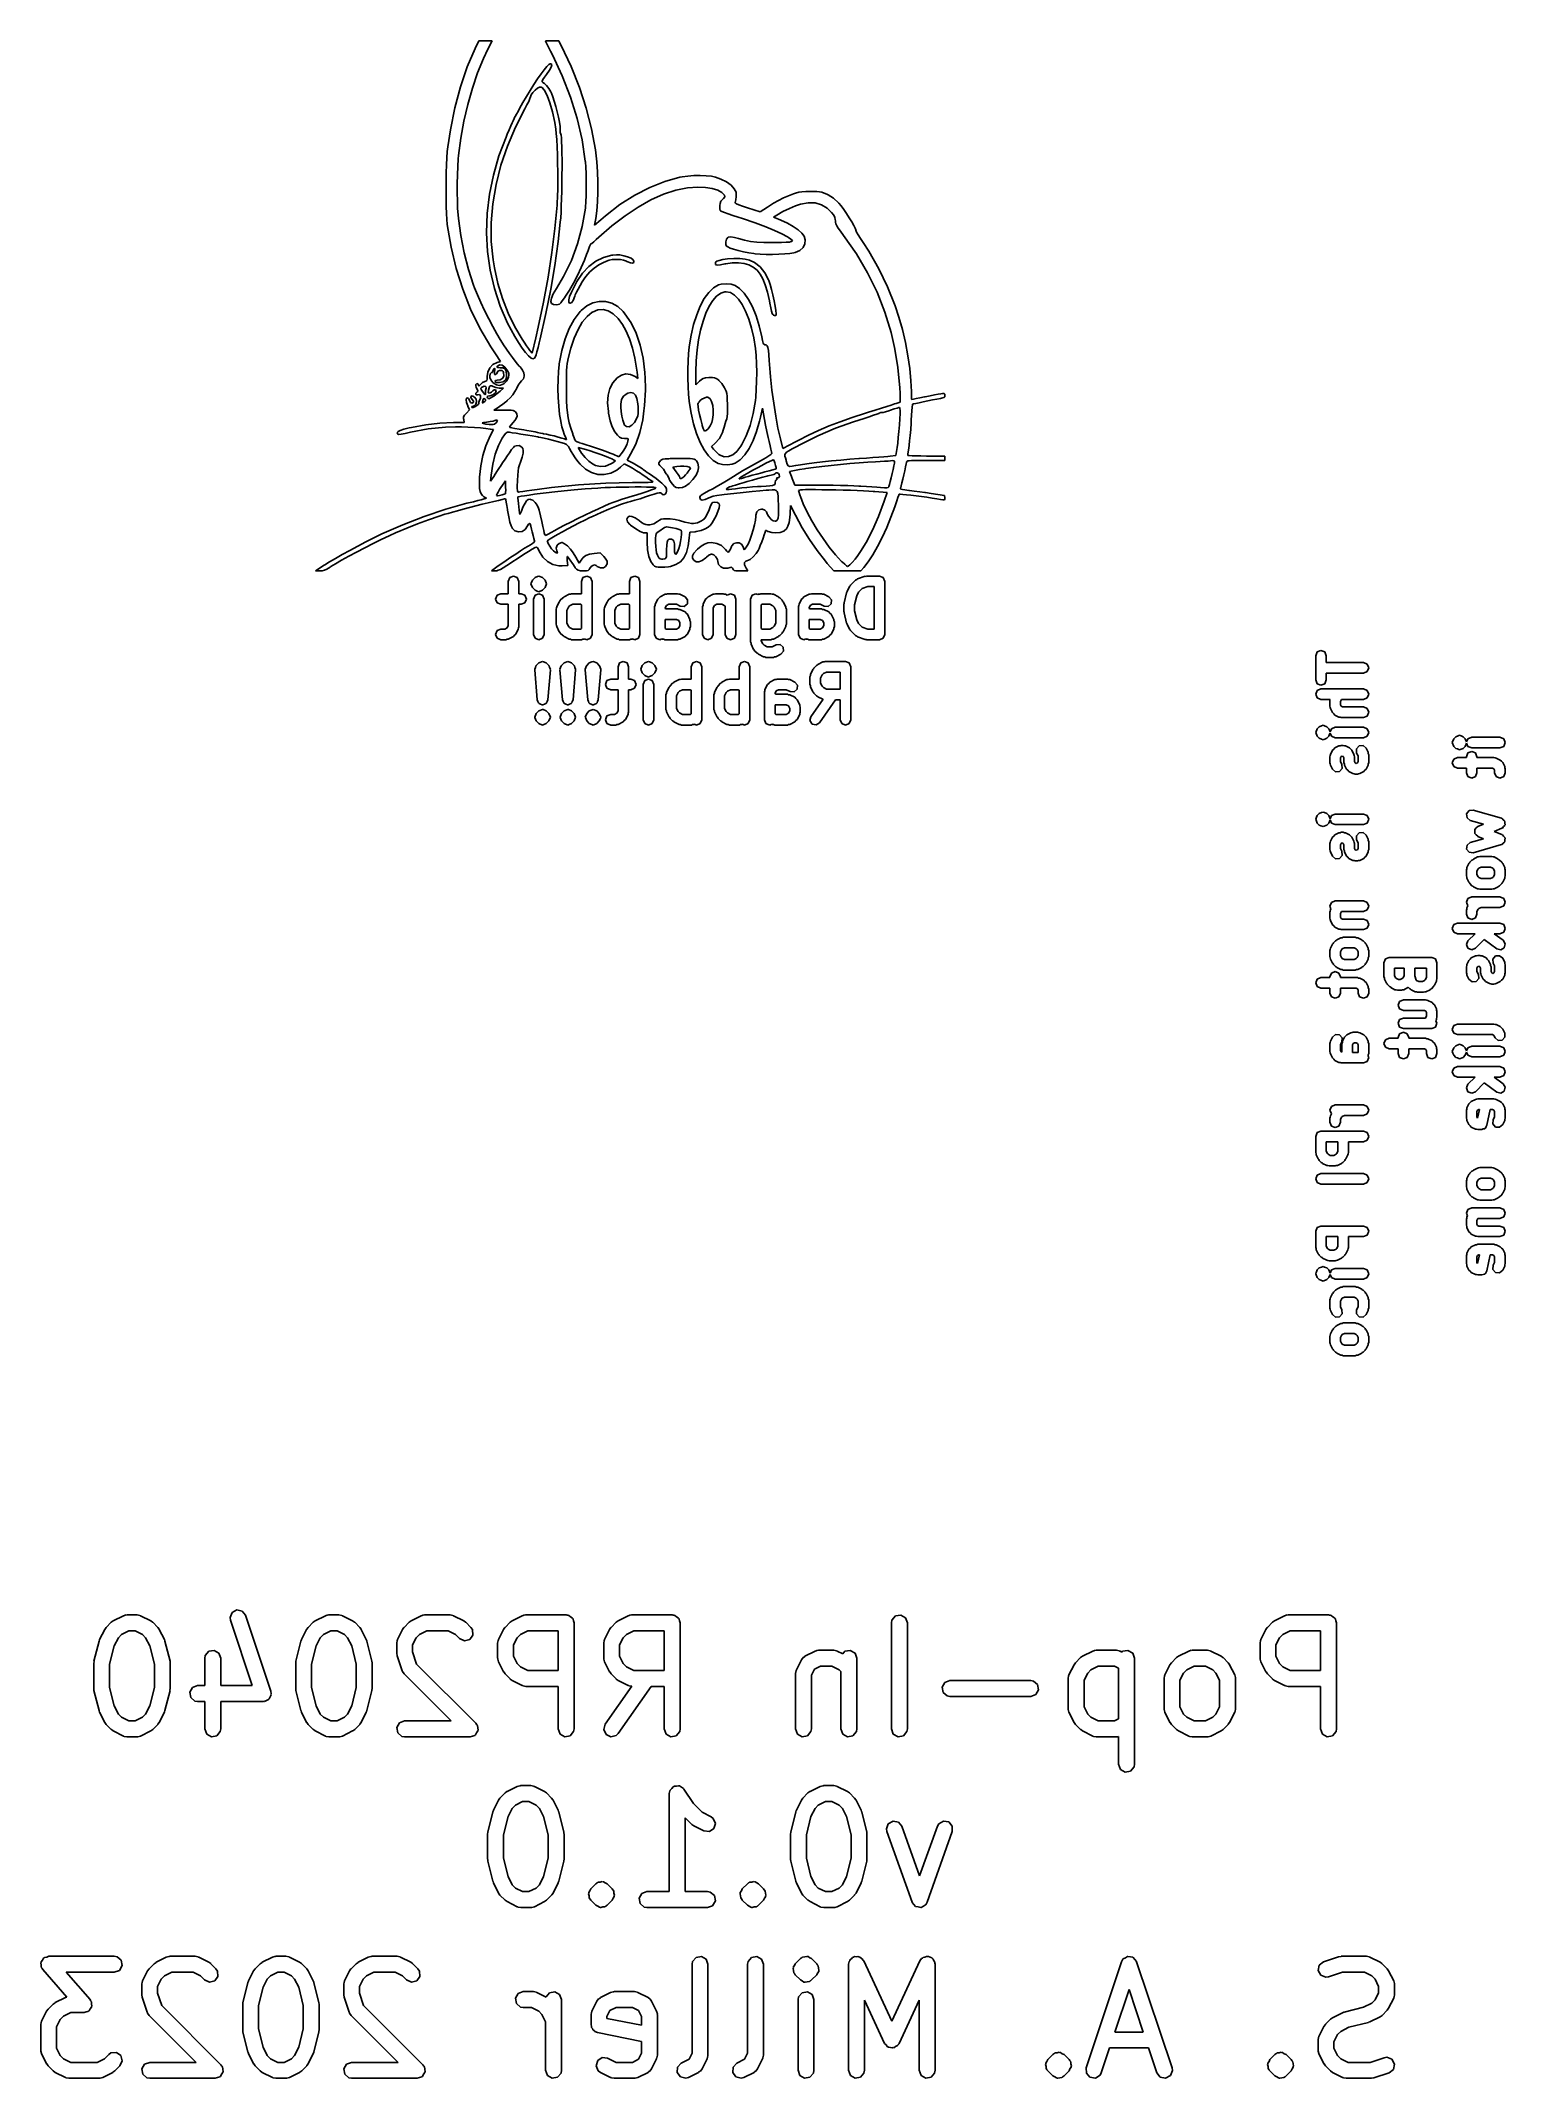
# Model space of a CAD drawing. Extents: x -6.3 to 7.5, y -8.7 to 10.5.
import ezdxf

# ---------------------------------------------------------------- set-up
doc = ezdxf.new("R2010")
doc.units = 0
doc.layers.add('BLACK', color=7, linetype='CONTINUOUS')

msp = doc.modelspace()

# ---------------------------------------------------------------- linework, layer by layer
at = {"layer": 'BLACK', "linetype": 'CONTINUOUS'}
for p, q in [((-2.27642, 10.2423), (-2.20324, 10.4169)), ((-2.20324, 10.4169), (-2.1694, 10.4898)), ((-2.1694, 10.4898), (-2.04102, 10.4898)), ((-2.08154, 10.4112), (-2.12465, 10.3212)), ((-2.04102, 10.4898), (-2.08154, 10.4112)), ((-1.53845, 10.4877), (-1.53818, 10.4879)), ((-1.53488, 10.4799), (-1.53845, 10.4877)), ((-1.53818, 10.4879), (-1.52792, 10.4888)), ((-1.525, 10.4598), (-1.53488, 10.4799)), ((-1.52792, 10.4888), (-1.50581, 10.4895)), ((-1.51002, 10.4296), (-1.525, 10.4598)), ((-1.49116, 10.3919), (-1.51002, 10.4296)), ((-1.50581, 10.4895), (-1.47592, 10.4898)), ((-1.47334, 10.3564), (-1.49116, 10.3919)), ((-1.47592, 10.4898), (-1.41334, 10.4898)), ((-1.41334, 10.4898), (-1.35991, 10.3794)), ((-1.35991, 10.3794), (-1.29853, 10.2464)), ((-2.33987, 10.0552), (-2.27642, 10.2423)), ((-2.1791, 10.1876), (-2.22843, 10.0427)), ((-2.12465, 10.3212), (-2.1791, 10.1876)), ((-1.58096, 10.1764), (-1.55182, 10.216)), ((-1.55182, 10.216), (-1.52723, 10.2465)), ((-1.50224, 10.2122), (-1.52976, 10.1716)), ((-1.52723, 10.2465), (-1.50842, 10.2662)), ((-1.50842, 10.2662), (-1.4966, 10.2731)), ((-1.48605, 10.2418), (-1.50224, 10.2122)), ((-1.4966, 10.2731), (-1.48651, 10.2712)), ((-1.48651, 10.2712), (-1.4809, 10.2611)), ((-1.4809, 10.2611), (-1.48605, 10.2418)), ((-1.38117, 10.1577), (-1.47334, 10.3564)), ((-1.29853, 10.2464), (-1.21904, 10.0494)), ((-2.39322, 9.85688), (-2.33987, 10.0552)), ((-2.22843, 10.0427), (-2.27185, 9.88952)), ((-1.71887, 9.96379), (-1.68363, 10.0215)), ((-1.68363, 10.0215), (-1.64809, 10.0773)), ((-1.6583, 10.0013), (-1.67399, 9.97929)), ((-1.6373, 10.0238), (-1.6583, 10.0013)), ((-1.64809, 10.0773), (-1.61346, 10.1296)), ((-1.61519, 10.0422), (-1.6373, 10.0238)), ((-1.59617, 10.0521), (-1.61519, 10.0422)), ((-1.61346, 10.1296), (-1.58096, 10.1764)), ((-1.59601, 10.0522), (-1.59617, 10.0521)), ((-1.58114, 10.0533), (-1.59601, 10.0522)), ((-1.56864, 10.0458), (-1.58114, 10.0533)), ((-1.5699, 10.1089), (-1.57009, 10.101)), ((-1.57009, 10.101), (-1.56449, 10.0968)), ((-1.56276, 10.1233), (-1.5699, 10.1089)), ((-1.55357, 10.0266), (-1.56864, 10.0458)), ((-1.56449, 10.0968), (-1.55009, 10.0876)), ((-1.54752, 10.1465), (-1.56276, 10.1233)), ((-1.55295, 10.0257), (-1.55357, 10.0266)), ((-1.52349, 9.97273), (-1.55295, 10.0257)), ((-1.55009, 10.0876), (-1.52899, 10.0663)), ((-1.52976, 10.1716), (-1.54752, 10.1465)), ((-1.52899, 10.0663), (-1.5074, 10.0381)), ((-1.5074, 10.0381), (-1.48905, 10.0074)), ((-1.48905, 10.0074), (-1.48398, 9.99664)), ((-1.48398, 9.99664), (-1.47067, 9.96236)), ((-1.30376, 9.95679), (-1.38117, 10.1577)), ((-1.21904, 10.0494), (-1.15438, 9.8544)), ((-2.43612, 9.64868), (-2.39322, 9.85688)), ((-2.27185, 9.88952), (-2.30857, 9.73081)), ((-1.73497, 9.84694), (-1.82238, 9.67572)), ((-1.81221, 9.79619), (-1.79794, 9.82315)), ((-1.79794, 9.82315), (-1.7836, 9.85029)), ((-1.7836, 9.85029), (-1.7526, 9.90613)), ((-1.7526, 9.90613), (-1.71887, 9.96379)), ((-1.71471, 9.88465), (-1.73497, 9.84694)), ((-1.69783, 9.91829), (-1.71471, 9.88465)), ((-1.68587, 9.94465), (-1.69783, 9.91829)), ((-1.68035, 9.96049), (-1.68587, 9.94465)), ((-1.68015, 9.96223), (-1.68035, 9.96049)), ((-1.67399, 9.97929), (-1.68015, 9.96223)), ((-1.49682, 9.90353), (-1.52349, 9.97273)), ((-1.47299, 9.81835), (-1.49682, 9.90353)), ((-1.45208, 9.71743), (-1.47299, 9.81835)), ((-1.47067, 9.96236), (-1.4567, 9.91937)), ((-1.4567, 9.91937), (-1.44278, 9.87075)), ((-1.44278, 9.87075), (-1.42965, 9.81957)), ((-1.42965, 9.81957), (-1.41802, 9.76889)), ((-1.24149, 9.75516), (-1.30376, 9.95679)), ((-1.15438, 9.8544), (-1.10395, 9.65935)), ((-2.46082, 9.48977), (-2.43612, 9.64868)), ((-2.30857, 9.73081), (-2.33778, 9.56949)), ((-1.91107, 9.58144), (-1.89928, 9.6093)), ((-1.89928, 9.6093), (-1.88183, 9.6505)), ((-1.82238, 9.67572), (-1.8985, 9.496)), ((-1.88183, 9.6505), (-1.86614, 9.68752)), ((-1.86614, 9.68752), (-1.85458, 9.71477)), ((-1.85458, 9.71477), (-1.84554, 9.73539)), ((-1.84554, 9.73539), (-1.83602, 9.75542)), ((-1.83602, 9.75542), (-1.83055, 9.76481)), ((-1.83055, 9.76481), (-1.83024, 9.76514)), ((-1.83024, 9.76514), (-1.82374, 9.7755)), ((-1.82374, 9.7755), (-1.81221, 9.79619)), ((-1.44203, 9.65643), (-1.45208, 9.71743)), ((-1.43706, 9.61387), (-1.44203, 9.65643)), ((-1.43277, 9.55754), (-1.43706, 9.61387)), ((-1.41802, 9.76889), (-1.40861, 9.7218)), ((-1.40861, 9.7218), (-1.40215, 9.68135)), ((-1.40215, 9.68135), (-1.39936, 9.65062)), ((-1.40095, 9.63269), (-1.40168, 9.62421)), ((-1.40168, 9.62421), (-1.39488, 9.60827)), ((-1.39936, 9.65062), (-1.40095, 9.63269)), ((-1.19478, 9.55405), (-1.24149, 9.75516)), ((-1.10395, 9.65935), (-1.06712, 9.46237)), ((-2.46941, 9.38629), (-2.46551, 9.44454)), ((-2.46551, 9.44454), (-2.46082, 9.48977)), ((-2.33778, 9.56949), (-2.3587, 9.40845)), ((-1.97826, 9.40322), (-1.91107, 9.58144)), ((-1.8985, 9.496), (-1.95963, 9.31504)), ((-1.42919, 9.49035), (-1.43277, 9.55754)), ((-1.42637, 9.41518), (-1.42919, 9.49035)), ((-1.39488, 9.60827), (-1.39213, 9.59944)), ((-1.39213, 9.59944), (-1.38925, 9.575)), ((-1.38925, 9.575), (-1.38694, 9.53746)), ((-1.38694, 9.53746), (-1.38518, 9.48876)), ((-1.38518, 9.48876), (-1.38397, 9.43087)), ((-1.38397, 9.43087), (-1.38329, 9.36575)), ((-1.16402, 9.35477), (-1.19478, 9.55405)), ((-1.06712, 9.46237), (-1.06279, 9.43124)), ((-1.06279, 9.43124), (-1.05418, 9.34649)), ((-2.47616, 9.1628), (-2.47476, 9.24248)), ((-2.47476, 9.24248), (-2.4725, 9.31795)), ((-2.4725, 9.31795), (-2.46941, 9.38629)), ((-2.36943, 9.22523), (-2.37119, 9.14154)), ((-2.36626, 9.30455), (-2.36943, 9.22523)), ((-2.36171, 9.37529), (-2.36626, 9.30455)), ((-2.3587, 9.40845), (-2.36171, 9.37529)), ((-2.03016, 9.22292), (-1.97826, 9.40322)), ((-1.95963, 9.31504), (-2.00556, 9.13373)), ((-1.42437, 9.33492), (-1.42637, 9.41518)), ((-1.42323, 9.25247), (-1.42437, 9.33492)), ((-1.42301, 9.17073), (-1.42323, 9.25247)), ((-1.38313, 9.29534), (-1.38348, 9.22163)), ((-1.38329, 9.36575), (-1.38313, 9.29534)), ((-1.16326, 9.34811), (-1.16402, 9.35477)), ((-1.15911, 9.29795), (-1.16326, 9.34811)), ((-1.15628, 9.23667), (-1.15911, 9.29795)), ((-1.15478, 9.16874), (-1.15628, 9.23667)), ((-1.05418, 9.34649), (-1.04857, 9.25384)), ((-1.04857, 9.25384), (-1.04596, 9.15736)), ((-2.4767, 9.08186), (-2.47616, 9.1628)), ((-2.47635, 9.00261), (-2.4767, 9.08186)), ((-2.37119, 9.14154), (-2.37151, 9.05767)), ((-2.37151, 9.05767), (-2.37035, 8.97782)), ((-2.08809, 8.86004), (-2.06677, 9.04153)), ((-2.06677, 9.04153), (-2.03016, 9.22292)), ((-2.00556, 9.13373), (-2.03612, 8.95298)), ((-1.4255, 9.02091), (-1.42375, 9.09258)), ((-1.42375, 9.09258), (-1.42301, 9.17073)), ((-1.38567, 9.07208), (-1.3875, 9.00016)), ((-1.38433, 9.14655), (-1.38567, 9.07208)), ((-1.38406, 9.17073), (-1.38433, 9.14655)), ((-1.38348, 9.22163), (-1.38406, 9.17073)), ((-1.15577, 9.03074), (-1.15461, 9.09861)), ((-1.15461, 9.09861), (-1.15478, 9.16874)), ((-1.04636, 9.06108), (-1.04978, 8.96905)), ((-1.04596, 9.15736), (-1.04636, 9.06108)), ((-0.836556, 8.9439), (-0.697225, 9.03306)), ((-0.697225, 9.03306), (-0.556435, 9.1061)), ((-0.556435, 9.1061), (-0.414521, 9.16285)), ((-0.42688, 9.04136), (-0.545542, 8.98848)), ((-0.311219, 9.07946), (-0.42688, 9.04136)), ((-0.414521, 9.16285), (-0.271821, 9.20311)), ((-0.199289, 9.1024), (-0.311219, 9.07946)), ((-0.271821, 9.20311), (-0.249753, 9.20736)), ((-0.249753, 9.20736), (-0.197753, 9.2138)), ((-0.100987, 9.10981), (-0.199289, 9.1024)), ((-0.197753, 9.2138), (-0.139502, 9.2174)), ((-0.139502, 9.2174), (-0.079535, 9.21816)), ((-0.029519, 9.10676), (-0.100987, 9.10981)), ((-0.079535, 9.21816), (-0.022385, 9.21607)), ((0.033276, 9.09669), (-0.029519, 9.10676)), ((-0.022385, 9.21607), (0.027412, 9.21113)), ((0.027412, 9.21113), (0.065324, 9.20333)), ((0.085173, 9.08014), (0.033276, 9.09669)), ((0.065324, 9.20333), (0.115754, 9.18503)), ((0.123948, 9.05768), (0.085173, 9.08014)), ((0.115754, 9.18503), (0.168302, 9.15826)), ((0.130263, 9.05221), (0.123948, 9.05768)), ((0.147927, 9.03257), (0.130263, 9.05221)), ((0.151367, 9.0172), (0.147927, 9.03257)), ((0.168302, 9.15826), (0.211046, 9.12753)), ((0.211046, 9.12753), (0.24171, 9.09451)), ((0.24171, 9.09451), (0.258018, 9.0609)), ((0.258018, 9.0609), (0.259635, 9.0515)), ((0.259635, 9.0515), (0.260298, 9.02186)), ((0.705784, 9.0069), (0.800823, 9.0455)), ((0.800823, 9.0455), (0.820221, 9.05196)), ((0.820221, 9.05196), (0.850262, 9.06018)), ((0.850262, 9.06018), (0.880075, 9.06513)), ((0.880075, 9.06513), (0.915284, 9.06762)), ((0.915284, 9.06762), (0.961513, 9.06845)), ((0.961513, 9.06845), (0.984842, 9.06852)), ((0.984842, 9.06852), (1.02039, 9.06798)), ((1.02039, 9.06798), (1.04642, 9.06586)), ((1.04642, 9.06586), (1.06767, 9.06133)), ((1.06767, 9.06133), (1.08888, 9.05356)), ((1.08888, 9.05356), (1.11477, 9.04174)), ((1.11477, 9.04174), (1.12725, 9.03555)), ((1.12725, 9.03555), (1.17618, 9.00426)), ((-2.47509, 8.92797), (-2.47635, 9.00261)), ((-2.47291, 8.86089), (-2.47509, 8.92797)), ((-2.46979, 8.80432), (-2.47291, 8.86089)), ((-2.37035, 8.97782), (-2.36767, 8.90616)), ((-2.36767, 8.90616), (-2.36344, 8.84691)), ((-2.36344, 8.84691), (-2.36006, 8.81433)), ((-2.09415, 8.67944), (-2.08809, 8.86004)), ((-2.03612, 8.95298), (-2.05111, 8.77369)), ((-1.44963, 8.72017), (-1.42969, 8.93774)), ((-1.42969, 8.93774), (-1.42831, 8.95862)), ((-1.42831, 8.95862), (-1.4255, 9.02091)), ((-1.39254, 8.87185), (-1.39574, 8.81936)), ((-1.38979, 8.93277), (-1.39254, 8.87185)), ((-1.3875, 9.00016), (-1.38979, 8.93277)), ((-1.19189, 8.73944), (-1.1631, 8.91061)), ((-1.1631, 8.91061), (-1.16209, 8.91961)), ((-1.16209, 8.91961), (-1.15826, 8.96958)), ((-1.15826, 8.96958), (-1.15577, 9.03074)), ((-1.05624, 8.88531), (-1.06573, 8.81391)), ((-1.04978, 8.96905), (-1.05624, 8.88531)), ((-0.974093, 8.8388), (-0.836556, 8.9439)), ((-0.788955, 8.83984), (-0.912248, 8.74482)), ((-0.666476, 8.92118), (-0.788955, 8.83984)), ((-0.545542, 8.98848), (-0.666476, 8.92118)), ((0.104625, 8.90454), (0.105385, 8.9348)), ((0.109825, 8.88758), (0.104625, 8.90454)), ((0.105385, 8.9348), (0.10807, 8.95424)), ((0.10807, 8.95424), (0.116188, 8.97717)), ((0.112705, 8.88464), (0.109825, 8.88758)), ((0.123509, 8.87973), (0.112705, 8.88464)), ((0.116188, 8.97717), (0.131276, 8.99377)), ((0.147876, 8.87055), (0.123509, 8.87973)), ((0.131276, 8.99377), (0.140658, 9.00181)), ((0.140658, 9.00181), (0.151367, 9.0172)), ((0.1835, 8.85788), (0.147876, 8.87055)), ((0.228075, 8.84255), (0.1835, 8.85788)), ((0.279296, 8.82536), (0.228075, 8.84255)), ((0.250541, 8.96477), (0.250192, 8.96369)), ((0.250192, 8.96369), (0.252572, 8.95762)), ((0.257022, 8.9898), (0.250541, 8.96477)), ((0.252572, 8.95762), (0.263442, 8.95041)), ((0.260298, 9.02186), (0.257022, 8.9898)), ((0.263442, 8.95041), (0.284692, 8.94123)), ((0.284692, 8.94123), (0.318212, 8.92922)), ((0.318212, 8.92922), (0.365891, 8.91357)), ((0.365891, 8.91357), (0.486577, 8.87486)), ((0.486577, 8.87486), (0.554734, 8.92048)), ((0.554734, 8.92048), (0.612099, 8.95687)), ((0.64243, 8.84606), (0.610847, 8.82645)), ((0.612099, 8.95687), (0.705784, 9.0069)), ((0.699725, 8.87877), (0.64243, 8.84606)), ((0.761003, 8.90884), (0.699725, 8.87877)), ((0.820398, 8.9336), (0.761003, 8.90884)), ((0.867176, 8.94905), (0.820398, 8.9336)), ((0.938853, 8.9621), (0.867176, 8.94905)), ((1.00399, 8.95993), (0.938853, 8.9621)), ((1.06315, 8.94236), (1.00399, 8.95993)), ((1.11691, 8.90926), (1.06315, 8.94236)), ((1.15832, 8.86931), (1.11691, 8.90926)), ((1.17902, 8.84385), (1.15832, 8.86931)), ((1.17618, 9.00426), (1.22311, 8.96152)), ((1.19016, 8.82402), (1.17902, 8.84385)), ((1.22311, 8.96152), (1.22668, 8.9577)), ((1.22668, 8.9577), (1.24868, 8.93148)), ((1.24868, 8.93148), (1.27389, 8.89785)), ((1.27389, 8.89785), (1.30041, 8.85977)), ((1.30041, 8.85977), (1.32636, 8.82021)), ((-2.46572, 8.76118), (-2.46979, 8.80432)), ((-2.46531, 8.75815), (-2.46572, 8.76118)), ((-2.4293, 8.54422), (-2.46531, 8.75815)), ((-2.36006, 8.81433), (-2.33735, 8.65272)), ((-2.33735, 8.65272), (-2.30516, 8.48999)), ((-2.08493, 8.5007), (-2.09415, 8.67944)), ((-2.05111, 8.77369), (-2.05035, 8.59676)), ((-1.478, 8.49257), (-1.44963, 8.72017)), ((-1.39938, 8.77727), (-1.4203, 8.59738)), ((-1.39574, 8.81936), (-1.39938, 8.77727)), ((-1.23576, 8.57449), (-1.19189, 8.73944)), ((-1.06573, 8.81391), (-1.07666, 8.75055)), ((-1.07666, 8.75055), (-1.01799, 8.80155)), ((-0.912248, 8.74482), (-1.03563, 8.63649)), ((-1.01799, 8.80155), (-0.974093, 8.8388)), ((0.319846, 8.81201), (0.279296, 8.82536)), ((0.436971, 8.77242), (0.319846, 8.81201)), ((0.537742, 8.73553), (0.436971, 8.77242)), ((0.622246, 8.7013), (0.537742, 8.73553)), ((0.610847, 8.82645), (0.659097, 8.80706)), ((0.690572, 8.66969), (0.622246, 8.7013)), ((0.659097, 8.80706), (0.681313, 8.79781)), ((0.681313, 8.79781), (0.742615, 8.76876)), ((0.742807, 8.64066), (0.690572, 8.66969)), ((0.742615, 8.76876), (0.797459, 8.73764)), ((0.797459, 8.73764), (0.843434, 8.70606)), ((0.843434, 8.70606), (0.878132, 8.67559)), ((0.878132, 8.67559), (0.899142, 8.64786)), ((0.899142, 8.64786), (0.91061, 8.61146)), ((1.19444, 8.80413), (1.19016, 8.82402)), ((1.19485, 8.79244), (1.19444, 8.80413)), ((1.1958, 8.7776), (1.19485, 8.79244)), ((1.19965, 8.7629), (1.1958, 8.7776)), ((1.20789, 8.74567), (1.19965, 8.7629)), ((1.22203, 8.72324), (1.20789, 8.74567)), ((1.24356, 8.69294), (1.22203, 8.72324)), ((1.27245, 8.65413), (1.24356, 8.69294)), ((1.39274, 8.48118), (1.27245, 8.65413)), ((1.32636, 8.82021), (1.34984, 8.78213)), ((1.34984, 8.78213), (1.36895, 8.74847)), ((1.36895, 8.74847), (1.38181, 8.72219)), ((1.38181, 8.72219), (1.38651, 8.70626)), ((1.38651, 8.70626), (1.3875, 8.70237)), ((1.3875, 8.70237), (1.39578, 8.68526)), ((1.39578, 8.68526), (1.4111, 8.65853)), ((1.4111, 8.65853), (1.43182, 8.62499)), ((-2.38097, 8.34067), (-2.4293, 8.54422)), ((-2.30516, 8.48999), (-2.2647, 8.33172)), ((-2.06046, 8.32481), (-2.08493, 8.5007)), ((-2.05035, 8.59676), (-2.03363, 8.42311)), ((-1.51416, 8.25887), (-1.478, 8.49257)), ((-1.4203, 8.59738), (-1.45213, 8.37109)), ((-1.29447, 8.41644), (-1.23576, 8.57449)), ((-1.14835, 8.48264), (-1.172, 8.42094)), ((-1.14662, 8.48769), (-1.14835, 8.48264)), ((-1.1343, 8.52237), (-1.14662, 8.48769)), ((-1.12322, 8.55027), (-1.1343, 8.52237)), ((-1.11473, 8.56817), (-1.12322, 8.55027)), ((-1.11069, 8.57311), (-1.11473, 8.56817)), ((-1.10209, 8.57847), (-1.11069, 8.57311)), ((-1.08418, 8.59303), (-1.10209, 8.57847)), ((-1.05971, 8.61445), (-1.08418, 8.59303)), ((-1.03563, 8.63649), (-1.05971, 8.61445)), ((-0.991386, 8.44668), (-0.914195, 8.46693)), ((-0.914195, 8.46693), (-0.904207, 8.46841)), ((-0.904207, 8.46841), (-0.868758, 8.47164)), ((-0.868758, 8.47164), (-0.837307, 8.46962)), ((-0.837307, 8.46962), (-0.800154, 8.46193)), ((-0.800154, 8.46193), (-0.765963, 8.45241)), ((0.163141, 8.59215), (0.16898, 8.61976)), ((0.163222, 8.5679), (0.163141, 8.59215)), ((0.169576, 8.55332), (0.163222, 8.5679)), ((0.16898, 8.61976), (0.183728, 8.63707)), ((0.179936, 8.54475), (0.169576, 8.55332)), ((0.201191, 8.53483), (0.179936, 8.54475)), ((0.183728, 8.63707), (0.208327, 8.64176)), ((0.235255, 8.52351), (0.201191, 8.53483)), ((0.208327, 8.64176), (0.243909, 8.6344)), ((0.278429, 8.51172), (0.235255, 8.52351)), ((0.243909, 8.6344), (0.280128, 8.62336)), ((0.327016, 8.50036), (0.278429, 8.51172)), ((0.280128, 8.62336), (0.337767, 8.60839)), ((0.377316, 8.49035), (0.327016, 8.50036)), ((0.337767, 8.60839), (0.393979, 8.59778)), ((0.425633, 8.48259), (0.377316, 8.49035)), ((0.393979, 8.59778), (0.45326, 8.59093)), ((0.438493, 8.48093), (0.425633, 8.48259)), ((0.486379, 8.47677), (0.438493, 8.48093)), ((0.45326, 8.59093), (0.520106, 8.58722)), ((0.541897, 8.4746), (0.486379, 8.47677)), ((0.520106, 8.58722), (0.599013, 8.58604)), ((0.601317, 8.47431), (0.541897, 8.4746)), ((0.599013, 8.58604), (0.632729, 8.58614)), ((0.660906, 8.47578), (0.601317, 8.47431)), ((0.632729, 8.58614), (0.687083, 8.58709)), ((0.716936, 8.47888), (0.660906, 8.47578)), ((0.687083, 8.58709), (0.730705, 8.58893)), ((0.765675, 8.4835), (0.716936, 8.47888)), ((0.730705, 8.58893), (0.761619, 8.59155)), ((0.75132, 8.63517), (0.742807, 8.64066)), ((0.775894, 8.61856), (0.75132, 8.63517)), ((0.761619, 8.59155), (0.777851, 8.59488)), ((0.803392, 8.48952), (0.765675, 8.4835)), ((0.788265, 8.60847), (0.775894, 8.61856)), ((0.777851, 8.59488), (0.78331, 8.59737)), ((0.78331, 8.59737), (0.790161, 8.60228)), ((0.790161, 8.60228), (0.788265, 8.60847)), ((0.816979, 8.49303), (0.803392, 8.48952)), ((0.859592, 8.51298), (0.816979, 8.49303)), ((0.890182, 8.54084), (0.859592, 8.51298)), ((0.907579, 8.5744), (0.890182, 8.54084)), ((0.91061, 8.61146), (0.907579, 8.5744)), ((1.4981, 8.30224), (1.39274, 8.48118)), ((1.43182, 8.62499), (1.45628, 8.58744)), ((1.45628, 8.58744), (1.50935, 8.50518)), ((1.50935, 8.50518), (1.60441, 8.33993)), ((-2.3198, 8.14612), (-2.38097, 8.34067)), ((-2.2647, 8.33172), (-2.21721, 8.18349)), ((-2.02074, 8.15276), (-2.06046, 8.32481)), ((-2.03363, 8.42311), (-2.02147, 8.34919)), ((-2.02147, 8.34919), (-1.9884, 8.20166)), ((-1.45213, 8.37109), (-1.49032, 8.14562)), ((-1.43476, 8.15453), (-1.36777, 8.26596)), ((-1.36777, 8.26596), (-1.29447, 8.41644)), ((-1.23815, 8.27708), (-1.2759, 8.20442)), ((-1.24381, 8.2191), (-1.19108, 8.29638)), ((-1.20273, 8.35083), (-1.23815, 8.27708)), ((-1.172, 8.42094), (-1.20273, 8.35083)), ((-1.19108, 8.29638), (-1.1308, 8.36061)), ((-1.15835, 8.26604), (-1.17311, 8.24528)), ((-1.12032, 8.31084), (-1.15835, 8.26604)), ((-1.1308, 8.36061), (-1.06391, 8.41097)), ((-1.08109, 8.3461), (-1.12032, 8.31084)), ((-1.03492, 8.37648), (-1.08109, 8.3461)), ((-1.06391, 8.41097), (-0.991386, 8.44668)), ((-0.998478, 8.39581), (-1.03492, 8.37648)), ((-0.964514, 8.4117), (-0.998478, 8.39581)), ((-0.93751, 8.4209), (-0.964514, 8.4117)), ((-0.910091, 8.42522), (-0.93751, 8.4209)), ((-0.87488, 8.42647), (-0.910091, 8.42522)), ((-0.873478, 8.42648), (-0.87488, 8.42647)), ((-0.833192, 8.4253), (-0.873478, 8.42648)), ((-0.802817, 8.42036), (-0.833192, 8.4253)), ((-0.775803, 8.41049), (-0.802817, 8.42036)), ((-0.771273, 8.40834), (-0.775803, 8.41049)), ((-0.738374, 8.39433), (-0.771273, 8.40834)), ((-0.765963, 8.45241), (-0.731405, 8.43849)), ((-0.717324, 8.39059), (-0.738374, 8.39433)), ((-0.731405, 8.43849), (-0.711523, 8.42333)), ((-0.706867, 8.39706), (-0.717324, 8.39059)), ((-0.711523, 8.42333), (-0.705154, 8.40625)), ((-0.705154, 8.40625), (-0.706867, 8.39706)), ((0.063017, 8.39186), (0.063353, 8.39386)), ((0.06346, 8.38094), (0.063017, 8.39186)), ((0.063353, 8.39386), (0.06761, 8.40321)), ((0.070146, 8.37485), (0.06346, 8.38094)), ((0.06761, 8.40321), (0.078307, 8.41051)), ((0.085416, 8.37345), (0.070146, 8.37485)), ((0.078307, 8.41051), (0.098775, 8.41737)), ((0.11161, 8.37662), (0.085416, 8.37345)), ((0.098775, 8.41737), (0.132346, 8.42539)), ((0.15107, 8.38421), (0.11161, 8.37662)), ((0.132346, 8.42539), (0.178809, 8.43301)), ((0.161513, 8.38641), (0.15107, 8.38421)), ((0.221128, 8.39472), (0.161513, 8.38641)), ((0.178809, 8.43301), (0.235744, 8.437)), ((0.281131, 8.3953), (0.221128, 8.39472)), ((0.235744, 8.437), (0.292626, 8.43628)), ((0.336264, 8.38842), (0.281131, 8.3953)), ((0.292626, 8.43628), (0.344119, 8.43092)), ((0.379574, 8.37512), (0.336264, 8.38842)), ((0.344119, 8.43092), (0.384885, 8.42102)), ((0.420808, 8.35297), (0.379574, 8.37512)), ((0.384885, 8.42102), (0.43259, 8.39838)), ((0.45593, 8.325), (0.420808, 8.35297)), ((0.43259, 8.39838), (0.485818, 8.35692)), ((0.485897, 8.28947), (0.45593, 8.325)), ((0.485818, 8.35692), (0.53027, 8.30186)), ((0.511666, 8.24464), (0.485897, 8.28947)), ((0.53027, 8.30186), (0.565272, 8.23391)), ((1.58821, 8.11804), (1.4981, 8.30224)), ((1.60441, 8.33993), (1.6867, 8.16976)), ((-2.24529, 7.95918), (-2.3198, 8.14612)), ((-2.21721, 8.18349), (-2.20812, 8.15909)), ((-2.20812, 8.15909), (-2.18188, 8.09488)), ((-2.18188, 8.09488), (-2.14962, 8.02223)), ((-1.96578, 7.98554), (-2.02074, 8.15276)), ((-1.9884, 8.20166), (-1.94461, 8.05735)), ((-1.55749, 8.02302), (-1.51416, 8.25887)), ((-1.49032, 8.14562), (-1.53572, 7.916)), ((-1.48391, 8.06209), (-1.46568, 8.10301)), ((-1.46568, 8.10301), (-1.43476, 8.15453)), ((-1.34892, 8.08144), (-1.36003, 8.06508)), ((-1.31361, 8.13763), (-1.34892, 8.08144)), ((-1.31996, 8.04487), (-1.31119, 8.07616)), ((-1.2759, 8.20442), (-1.31361, 8.13763)), ((-1.31119, 8.07616), (-1.29354, 8.11967)), ((-1.29354, 8.11967), (-1.26682, 8.17622)), ((-1.2637, 8.07972), (-1.26801, 8.06579)), ((-1.26682, 8.17622), (-1.24381, 8.2191)), ((-1.26349, 8.08137), (-1.2637, 8.07972)), ((-1.2593, 8.09438), (-1.26349, 8.08137)), ((-1.24807, 8.11784), (-1.2593, 8.09438)), ((-1.23181, 8.1482), (-1.24807, 8.11784)), ((-1.21256, 8.18192), (-1.23181, 8.1482)), ((-1.19232, 8.21547), (-1.21256, 8.18192)), ((-1.17311, 8.24528), (-1.19232, 8.21547)), ((-0.041149, 8.05772), (0.00029, 8.11511)), ((0.00029, 8.11511), (0.044647, 8.15843)), ((0.075314, 8.08119), (0.039133, 8.03947)), ((0.044647, 8.15843), (0.091332, 8.18642)), ((0.113441, 8.10922), (0.075314, 8.08119)), ((0.091332, 8.18642), (0.119209, 8.19439)), ((0.153027, 8.12229), (0.113441, 8.10922)), ((0.119209, 8.19439), (0.16432, 8.198)), ((0.165679, 8.12311), (0.153027, 8.12229)), ((0.16432, 8.198), (0.210535, 8.19339)), ((0.205181, 8.11496), (0.165679, 8.12311)), ((0.2438, 8.09129), (0.205181, 8.11496)), ((0.210535, 8.19339), (0.250267, 8.18083)), ((0.280953, 8.05323), (0.2438, 8.09129)), ((0.250267, 8.18083), (0.29159, 8.15394)), ((0.29159, 8.15394), (0.335533, 8.10936)), ((0.335533, 8.10936), (0.37668, 8.05055)), ((0.534195, 8.18877), (0.511666, 8.24464)), ((0.554441, 8.12012), (0.534195, 8.18877)), ((0.573363, 8.03696), (0.554441, 8.12012)), ((0.565272, 8.23391), (0.567562, 8.22802)), ((0.567562, 8.22802), (0.579436, 8.19191)), ((0.579436, 8.19191), (0.592433, 8.14507)), ((0.592433, 8.14507), (0.605437, 8.09225)), ((0.605437, 8.09225), (0.617329, 8.03818)), ((1.66274, 7.92929), (1.58821, 8.11804)), ((1.6867, 8.16976), (1.75871, 7.98977)), ((-2.15692, 7.77846), (-2.24529, 7.95918)), ((-2.14962, 8.02223), (-2.11329, 7.94509)), ((-2.11329, 7.94509), (-2.07483, 7.86744)), ((-1.89713, 7.82727), (-1.96578, 7.98554)), ((-1.94461, 8.05735), (-1.89123, 7.91932)), ((-1.89123, 7.91932), (-1.82937, 7.79062)), ((-1.60733, 7.78896), (-1.55749, 8.02302)), ((-1.53572, 7.916), (-1.58919, 7.67727)), ((-1.48945, 8.03154), (-1.48391, 8.06209)), ((-1.48229, 8.01115), (-1.48945, 8.03154)), ((-1.46243, 8.00071), (-1.48229, 8.01115)), ((-1.43354, 7.99965), (-1.46243, 8.00071)), ((-1.41945, 8.00171), (-1.43354, 7.99965)), ((-1.4076, 8.00681), (-1.41945, 8.00171)), ((-1.39546, 8.01743), (-1.4076, 8.00681)), ((-1.38045, 8.03603), (-1.39546, 8.01743)), ((-1.36003, 8.06508), (-1.38045, 8.03603)), ((-1.32005, 8.02499), (-1.31996, 8.04487)), ((-1.31165, 8.01571), (-1.32005, 8.02499)), ((-1.30527, 8.01477), (-1.31165, 8.01571)), ((-1.28929, 8.02266), (-1.30527, 8.01477)), ((-1.2761, 8.04496), (-1.28929, 8.02266)), ((-1.26801, 8.06579), (-1.2761, 8.04496)), ((-1.26763, 7.86126), (-1.21116, 7.93564)), ((-1.21116, 7.93564), (-1.20234, 7.94525)), ((-1.20234, 7.94525), (-1.15043, 7.9889)), ((-1.14739, 7.8902), (-1.19188, 7.83647)), ((-1.15043, 7.9889), (-1.09365, 8.01754)), ((-1.09948, 7.92839), (-1.14739, 7.8902)), ((-1.09463, 7.93126), (-1.09948, 7.92839)), ((-1.04465, 7.95169), (-1.09463, 7.93126)), ((-1.09365, 8.01754), (-1.03403, 8.03117)), ((-0.995203, 7.9557), (-1.04465, 7.95169)), ((-1.03403, 8.03117), (-0.973579, 8.0298)), ((-0.946712, 7.94353), (-0.995203, 7.9557)), ((-0.973579, 8.0298), (-0.914326, 8.01342)), ((-0.899622, 7.91543), (-0.946712, 7.94353)), ((-0.914326, 8.01342), (-0.858286, 7.98203)), ((-0.854372, 7.87164), (-0.899622, 7.91543)), ((-0.858286, 7.98203), (-0.807479, 7.93564)), ((-0.807479, 7.93564), (-0.789508, 7.91431)), ((-0.789508, 7.91431), (-0.730931, 7.82868)), ((-0.142085, 7.81358), (-0.112925, 7.9057)), ((-0.112925, 7.9057), (-0.079084, 7.9875)), ((-0.079084, 7.9875), (-0.041149, 8.05772)), ((-0.025442, 7.9201), (-0.052862, 7.84502)), ((0.005386, 7.98535), (-0.025442, 7.9201)), ((0.039133, 8.03947), (0.005386, 7.98535)), ((0.31606, 8.0019), (0.280953, 8.05323)), ((0.348538, 7.93846), (0.31606, 8.0019)), ((0.377805, 7.86402), (0.348538, 7.93846)), ((0.37668, 8.05055), (0.414385, 7.97877)), ((0.414385, 7.97877), (0.448001, 7.89525)), ((0.448001, 7.89525), (0.476883, 7.80125)), ((0.57772, 8.01512), (0.573363, 8.03696)), ((0.586721, 7.96998), (0.57772, 8.01512)), ((0.593693, 7.93864), (0.586721, 7.96998)), ((0.599571, 7.91851), (0.593693, 7.93864)), ((0.605291, 7.90698), (0.599571, 7.91851)), ((0.611786, 7.90147), (0.605291, 7.90698)), ((0.619365, 7.89945), (0.611786, 7.90147)), ((0.617329, 8.03818), (0.626992, 7.98761)), ((0.630203, 7.89871), (0.619365, 7.89945)), ((0.626992, 7.98761), (0.633308, 7.94528)), ((0.635467, 7.90297), (0.630203, 7.89871)), ((0.633308, 7.94528), (0.633768, 7.94133)), ((0.633768, 7.94133), (0.63628, 7.91595)), ((0.63628, 7.91595), (0.635467, 7.90297)), ((1.72137, 7.73671), (1.66274, 7.92929)), ((1.75871, 7.98977), (1.79384, 7.88379)), ((1.79384, 7.88379), (1.82676, 7.76542)), ((-2.05417, 7.60258), (-2.15692, 7.77846)), ((-2.07483, 7.86744), (-2.03618, 7.79325)), ((-2.03618, 7.79325), (-1.9993, 7.72647)), ((-1.9993, 7.72647), (-1.96611, 7.67108)), ((-1.86353, 7.76189), (-1.89713, 7.82727)), ((-1.82859, 7.69975), (-1.86353, 7.76189)), ((-1.82937, 7.79062), (-1.76015, 7.67432)), ((-1.7935, 7.64252), (-1.82859, 7.69975)), ((-1.66572, 7.54476), (-1.63085, 7.68889)), ((-1.63085, 7.68889), (-1.60733, 7.78896)), ((-1.35445, 7.67855), (-1.31526, 7.77589)), ((-1.31526, 7.77589), (-1.26763, 7.86126)), ((-1.23256, 7.76796), (-1.26901, 7.68543)), ((-1.19188, 7.83647), (-1.23256, 7.76796)), ((-0.811402, 7.81241), (-0.854372, 7.87164)), ((-0.7802, 7.75653), (-0.811402, 7.81241)), ((-0.747142, 7.67996), (-0.7802, 7.75653)), ((-0.730931, 7.82868), (-0.682843, 7.73034)), ((-0.682843, 7.73034), (-0.645316, 7.61953)), ((-0.184004, 7.60334), (-0.165974, 7.71237)), ((-0.165974, 7.71237), (-0.142085, 7.81358)), ((-0.076389, 7.76138), (-0.095535, 7.67046)), ((-0.052862, 7.84502), (-0.076389, 7.76138)), ((0.403279, 7.77974), (0.377805, 7.86402)), ((0.424379, 7.68673), (0.403279, 7.77974)), ((0.440377, 7.58726), (0.424379, 7.68673)), ((0.476883, 7.80125), (0.500384, 7.69802)), ((0.500384, 7.69802), (0.507777, 7.66253)), ((1.75315, 7.59811), (1.72137, 7.73671)), ((1.82676, 7.76542), (1.85533, 7.64237)), ((-2.01211, 7.53801), (-2.05417, 7.60258)), ((-1.96349, 7.46542), (-2.01211, 7.53801)), ((-1.96611, 7.67108), (-1.96031, 7.66199)), ((-1.96031, 7.66199), (-1.93455, 7.62281)), ((-1.93455, 7.62281), (-1.90635, 7.58141)), ((-1.90635, 7.58141), (-1.87737, 7.54007)), ((-1.87737, 7.54007), (-1.8493, 7.50109)), ((-1.8493, 7.50109), (-1.82379, 7.46677)), ((-1.75947, 7.59193), (-1.7935, 7.64252)), ((-1.76015, 7.67432), (-1.74119, 7.64615)), ((-1.7277, 7.54966), (-1.75947, 7.59193)), ((-1.74119, 7.64615), (-1.71845, 7.61325)), ((-1.6994, 7.51741), (-1.7277, 7.54966)), ((-1.71845, 7.61325), (-1.69918, 7.58632)), ((-1.67576, 7.49688), (-1.6994, 7.51741)), ((-1.69918, 7.58632), (-1.68621, 7.56935)), ((-1.68621, 7.56935), (-1.66572, 7.54476)), ((-1.65815, 7.48977), (-1.67576, 7.49688)), ((-1.64325, 7.49707), (-1.65815, 7.48977)), ((-1.63258, 7.51269), (-1.64325, 7.49707)), ((-1.62741, 7.52822), (-1.63258, 7.51269)), ((-1.61937, 7.5568), (-1.62741, 7.52822)), ((-1.60931, 7.59523), (-1.61937, 7.5568)), ((-1.59806, 7.64032), (-1.60931, 7.59523)), ((-1.58919, 7.67727), (-1.59806, 7.64032)), ((-1.40908, 7.44392), (-1.38559, 7.56822)), ((-1.38559, 7.56822), (-1.35445, 7.67855)), ((-1.30084, 7.58967), (-1.32766, 7.48144)), ((-1.26901, 7.68543), (-1.30084, 7.58967)), ((-0.718424, 7.59188), (-0.747142, 7.67996)), ((-0.695359, 7.49719), (-0.718424, 7.59188)), ((-0.679257, 7.40078), (-0.695359, 7.49719)), ((-0.645316, 7.61953), (-0.618422, 7.4965)), ((-0.618422, 7.4965), (-0.602233, 7.3615)), ((-0.194256, 7.46854), (-0.19026, 7.5407)), ((-0.19026, 7.5407), (-0.184316, 7.60098)), ((-0.184316, 7.60098), (-0.184004, 7.60334)), ((-0.109813, 7.57354), (-0.118738, 7.4719)), ((-0.095535, 7.67046), (-0.109813, 7.57354)), ((0.446874, 7.52133), (0.440377, 7.58726)), ((0.451019, 7.44469), (0.446874, 7.52133)), ((0.507777, 7.66253), (0.514517, 7.63887)), ((0.514517, 7.63887), (0.521184, 7.62661)), ((0.521184, 7.62661), (0.528775, 7.62311)), ((0.528775, 7.62311), (0.529016, 7.62311)), ((0.529016, 7.62311), (0.541704, 7.62068)), ((0.541704, 7.62068), (0.551338, 7.61211)), ((0.551338, 7.61211), (0.558521, 7.59531)), ((0.558521, 7.59531), (0.563857, 7.56817)), ((0.563857, 7.56817), (0.567951, 7.52857)), ((0.567951, 7.52857), (0.571407, 7.47441)), ((1.76964, 7.50564), (1.75315, 7.59811)), ((1.78381, 7.40757), (1.76964, 7.50564)), ((1.85533, 7.64237), (1.87881, 7.5185)), ((1.87881, 7.5185), (1.89649, 7.39766)), ((-2.08927, 7.29864), (-2.08849, 7.32381)), ((-2.08849, 7.32381), (-2.08327, 7.36496)), ((-2.08327, 7.36496), (-2.06488, 7.40605)), ((-2.06488, 7.40605), (-2.03482, 7.4374)), ((-2.06093, 7.34834), (-2.06349, 7.32644)), ((-2.06349, 7.32644), (-2.06267, 7.31389)), ((-2.06267, 7.31389), (-2.05459, 7.29152)), ((-2.05269, 7.35632), (-2.06093, 7.34834)), ((-2.05099, 7.35644), (-2.05269, 7.35632)), ((-2.03992, 7.36229), (-2.05099, 7.35644)), ((-2.03849, 7.36735), (-2.03992, 7.36229)), ((-2.03385, 7.38225), (-2.03849, 7.36735)), ((-2.03482, 7.4374), (-1.99474, 7.45668)), ((-2.02656, 7.39443), (-2.03385, 7.38225)), ((-2.01941, 7.40284), (-2.02656, 7.39443)), ((-2.02116, 7.35243), (-2.01933, 7.37519)), ((-2.01805, 7.34194), (-2.02116, 7.35243)), ((-2.01691, 7.40009), (-2.01941, 7.40284)), ((-2.01933, 7.37519), (-2.01821, 7.3839)), ((-2.01821, 7.3839), (-2.01691, 7.40009)), ((-2.011, 7.33977), (-2.01805, 7.34194)), ((-1.99981, 7.34687), (-2.011, 7.33977)), ((-1.99532, 7.35852), (-1.99981, 7.34687)), ((-1.9965, 7.41613), (-1.99902, 7.41008)), ((-1.99902, 7.41008), (-1.99008, 7.40719)), ((-1.99533, 7.41732), (-1.9965, 7.41613)), ((-1.9718, 7.43176), (-1.99533, 7.41732)), ((-1.98885, 7.37274), (-1.99532, 7.35852)), ((-1.99474, 7.45668), (-1.96349, 7.46542)), ((-1.99008, 7.40719), (-1.96708, 7.40644)), ((-1.97184, 7.37914), (-1.98885, 7.37274)), ((-1.96586, 7.37986), (-1.97184, 7.37914)), ((-1.94731, 7.42961), (-1.9718, 7.43176)), ((-1.96708, 7.40644), (-1.94118, 7.40431)), ((-1.96607, 7.29313), (-1.94181, 7.30598)), ((-1.94649, 7.37959), (-1.96586, 7.37986)), ((-1.92196, 7.41091), (-1.94731, 7.42961)), ((-1.93708, 7.37128), (-1.94649, 7.37959)), ((-1.94181, 7.30598), (-1.93103, 7.32863)), ((-1.94118, 7.40431), (-1.91989, 7.39426)), ((-1.9337, 7.36111), (-1.93708, 7.37128)), ((-1.93103, 7.32863), (-1.9337, 7.36111)), ((-1.89699, 7.37754), (-1.92196, 7.41091)), ((-1.91989, 7.39426), (-1.90884, 7.3736)), ((-1.90748, 7.31358), (-1.91725, 7.2883)), ((-1.90884, 7.3736), (-1.90568, 7.33977)), ((-1.90568, 7.33977), (-1.90748, 7.31358)), ((-1.90454, 7.28128), (-1.88821, 7.31579)), ((-1.88582, 7.35588), (-1.89699, 7.37754)), ((-1.88821, 7.31579), (-1.88382, 7.33687)), ((-1.88382, 7.33687), (-1.88582, 7.35588)), ((-1.82379, 7.46677), (-1.80253, 7.43942)), ((-1.80253, 7.43942), (-1.7872, 7.42132)), ((-1.7872, 7.42132), (-1.77945, 7.41477)), ((-1.77945, 7.41477), (-1.77741, 7.41382)), ((-1.77741, 7.41382), (-1.76789, 7.40314)), ((-1.76789, 7.40314), (-1.75555, 7.3844)), ((-1.75555, 7.3844), (-1.74388, 7.35756)), ((-1.73972, 7.32696), (-1.74557, 7.30138)), ((-1.74388, 7.35756), (-1.74107, 7.33687)), ((-1.74107, 7.33687), (-1.73972, 7.32696)), ((-1.4208, 7.29413), (-1.41706, 7.37119)), ((-1.41706, 7.37119), (-1.41007, 7.4372)), ((-1.41007, 7.4372), (-1.40908, 7.44392)), ((-1.34146, 7.33533), (-1.34222, 7.27991)), ((-1.33993, 7.37965), (-1.34146, 7.33533)), ((-1.33748, 7.41564), (-1.33993, 7.37965)), ((-1.33397, 7.44608), (-1.33748, 7.41564)), ((-1.32923, 7.47376), (-1.33397, 7.44608)), ((-1.32766, 7.48144), (-1.32923, 7.47376)), ((-0.903786, 7.26405), (-0.863509, 7.3096)), ((-0.863509, 7.3096), (-0.823774, 7.33595)), ((-0.823774, 7.33595), (-0.780625, 7.34709)), ((-0.780625, 7.34709), (-0.736886, 7.34241)), ((-0.736886, 7.34241), (-0.694901, 7.32174)), ((-0.694901, 7.32174), (-0.669384, 7.30357)), ((-0.675306, 7.36542), (-0.679257, 7.40078)), ((-0.669384, 7.30357), (-0.675306, 7.36542)), ((-0.602233, 7.3615), (-0.600096, 7.30357)), ((-0.600096, 7.30357), (-0.596821, 7.21477)), ((-0.196406, 7.30718), (-0.196305, 7.38915)), ((-0.194559, 7.2273), (-0.196406, 7.30718)), ((-0.196305, 7.38915), (-0.194256, 7.46854)), ((-0.118738, 7.4719), (-0.121821, 7.36682)), ((-0.121821, 7.36682), (-0.121821, 7.24472)), ((-0.069232, 7.29459), (-0.052303, 7.30439)), ((-0.052303, 7.30439), (-0.031146, 7.3095)), ((-0.031146, 7.3095), (0.000457, 7.31239)), ((0.000457, 7.31239), (0.005731, 7.31274)), ((0.005731, 7.31274), (0.035191, 7.31385)), ((0.035191, 7.31385), (0.05513, 7.31156)), ((0.05513, 7.31156), (0.07173, 7.30441)), ((0.07173, 7.30441), (0.091174, 7.29094)), ((0.452814, 7.36224), (0.451019, 7.44469)), ((0.45226, 7.2789), (0.452814, 7.36224)), ((0.571407, 7.47441), (0.573614, 7.43743)), ((0.573614, 7.43743), (0.579712, 7.36224)), ((0.579712, 7.36224), (0.58319, 7.31937)), ((0.58319, 7.31937), (0.596623, 7.19578)), ((1.79497, 7.30977), (1.78381, 7.40757)), ((1.80242, 7.21808), (1.79497, 7.30977)), ((1.89649, 7.39766), (1.90764, 7.28373)), ((-2.28853, 7.10166), (-2.28503, 7.11751)), ((-2.28503, 7.11751), (-2.2739, 7.12155)), ((-2.2739, 7.12155), (-2.2647, 7.11631)), ((-2.2647, 7.11631), (-2.25674, 7.10071)), ((-2.24452, 7.13572), (-2.23063, 7.13977)), ((-2.24399, 7.12403), (-2.24452, 7.13572)), ((-2.2296, 7.10588), (-2.24399, 7.12403)), ((-2.23063, 7.13977), (-2.22567, 7.13913)), ((-2.22567, 7.13913), (-2.20818, 7.12831)), ((-2.20818, 7.12831), (-2.1942, 7.10876)), ((-2.19682, 7.23948), (-2.19555, 7.24694)), ((-2.19232, 7.21972), (-2.19682, 7.23948)), ((-2.19682, 7.15997), (-2.1953, 7.16699)), ((-2.19264, 7.15046), (-2.19682, 7.15997)), ((-2.19555, 7.24694), (-2.18714, 7.25557)), ((-2.1953, 7.16699), (-2.18402, 7.17854)), ((-2.17778, 7.15108), (-2.19264, 7.15046)), ((-2.18402, 7.20299), (-2.19232, 7.21972)), ((-2.18714, 7.25557), (-2.17678, 7.25409)), ((-2.17587, 7.18851), (-2.18402, 7.20299)), ((-2.18402, 7.17854), (-2.17781, 7.18155)), ((-2.17781, 7.18155), (-2.17587, 7.18851)), ((-2.17694, 7.15129), (-2.17778, 7.15108)), ((-2.16079, 7.15185), (-2.17694, 7.15129)), ((-2.17678, 7.25409), (-2.17152, 7.24186)), ((-2.17152, 7.24186), (-2.17057, 7.23549)), ((-2.17057, 7.23549), (-2.16518, 7.23593)), ((-2.16518, 7.23593), (-2.15277, 7.24907)), ((-2.15292, 7.14027), (-2.16079, 7.15185)), ((-2.16024, 7.0997), (-2.15308, 7.1165)), ((-2.15308, 7.1165), (-2.15222, 7.1378)), ((-2.15222, 7.1378), (-2.15292, 7.14027)), ((-2.15277, 7.24907), (-2.13308, 7.26601)), ((-2.14243, 7.21855), (-2.14785, 7.21166)), ((-2.14785, 7.21166), (-2.14481, 7.20131)), ((-2.14481, 7.20131), (-2.13271, 7.18244)), ((-2.13747, 7.22181), (-2.14243, 7.21855)), ((-2.11603, 7.23124), (-2.13747, 7.22181)), ((-2.13308, 7.26601), (-2.1114, 7.27631)), ((-2.13271, 7.18244), (-2.12927, 7.17737)), ((-2.12927, 7.17737), (-2.11539, 7.15759)), ((-2.12212, 7.11485), (-2.12879, 7.09843)), ((-2.11645, 7.11724), (-2.12212, 7.11485)), ((-2.10903, 7.10885), (-2.11645, 7.11724)), ((-2.1024, 7.22929), (-2.11603, 7.23124)), ((-2.11539, 7.15759), (-2.10822, 7.15039)), ((-2.1114, 7.27631), (-2.10255, 7.27879)), ((-2.10822, 7.15039), (-2.10551, 7.15475)), ((-2.10551, 7.15475), (-2.10504, 7.16964)), ((-2.10504, 7.16964), (-2.10377, 7.1898)), ((-2.10377, 7.1898), (-2.0999, 7.21269)), ((-2.10255, 7.27879), (-2.09317, 7.28525)), ((-2.09908, 7.21659), (-2.1024, 7.22929)), ((-2.0999, 7.21269), (-2.09908, 7.21659)), ((-2.09317, 7.28525), (-2.08927, 7.29864)), ((-2.08472, 7.13619), (-2.08985, 7.13054)), ((-2.08985, 7.13054), (-2.08502, 7.12123)), ((-2.08502, 7.12123), (-2.08, 7.11531)), ((-2.06666, 7.1407), (-2.08472, 7.13619)), ((-2.08, 7.11531), (-2.07206, 7.11245)), ((-2.07793, 7.18682), (-2.07952, 7.17089)), ((-2.07952, 7.17089), (-2.07505, 7.16625)), ((-2.07644, 7.19511), (-2.07793, 7.18682)), ((-2.07112, 7.21659), (-2.07644, 7.19511)), ((-2.07505, 7.16625), (-2.0625, 7.16912)), ((-2.07206, 7.11245), (-2.05946, 7.11736)), ((-2.06975, 7.22214), (-2.07112, 7.21659)), ((-2.06068, 7.23459), (-2.06975, 7.22214)), ((-2.06079, 7.14176), (-2.06666, 7.1407)), ((-2.0625, 7.16912), (-2.04872, 7.17544)), ((-2.02961, 7.15224), (-2.06079, 7.14176)), ((-2.04639, 7.23451), (-2.06068, 7.23459)), ((-2.05946, 7.11736), (-2.03772, 7.13097)), ((-2.05459, 7.29152), (-2.03515, 7.26811)), ((-2.04872, 7.17544), (-2.03599, 7.1867)), ((-2.03152, 7.22798), (-2.04639, 7.23451)), ((-2.03772, 7.13097), (-2.02733, 7.13804)), ((-2.03599, 7.1867), (-2.03508, 7.18812)), ((-2.03515, 7.26811), (-2.02421, 7.25789)), ((-2.03508, 7.18812), (-2.02329, 7.1968)), ((-2.00617, 7.2193), (-2.03152, 7.22798)), ((-2.01034, 7.16953), (-2.02961, 7.15224)), ((-2.02733, 7.13804), (-1.99596, 7.16133)), ((-2.02421, 7.25789), (-2.00175, 7.24376)), ((-2.02329, 7.1968), (-2.0109, 7.19653)), ((-2.01349, 7.27621), (-2.01022, 7.28471)), ((-2.01075, 7.26831), (-2.01349, 7.27621)), ((-2.0109, 7.19653), (-2.00515, 7.1872)), ((-1.99997, 7.26525), (-2.01075, 7.26831)), ((-2.00515, 7.1872), (-2.01034, 7.16953)), ((-2.01022, 7.28471), (-1.99474, 7.28989)), ((-1.97608, 7.21467), (-2.00617, 7.2193)), ((-2.00175, 7.24376), (-1.97746, 7.23977)), ((-1.97733, 7.26615), (-1.99997, 7.26525)), ((-1.99596, 7.16133), (-1.96765, 7.18462)), ((-1.99474, 7.28989), (-1.96607, 7.29313)), ((-1.97746, 7.23977), (-1.96261, 7.24133)), ((-1.97153, 7.26669), (-1.97733, 7.26615)), ((-1.97015, 7.21446), (-1.97608, 7.21467)), ((-1.93776, 7.2736), (-1.97153, 7.26669)), ((-1.93432, 7.21415), (-1.97015, 7.21446)), ((-1.96765, 7.18462), (-1.93432, 7.21415)), ((-1.96261, 7.24133), (-1.93064, 7.25536)), ((-1.91725, 7.2883), (-1.93776, 7.2736)), ((-1.93064, 7.25536), (-1.90454, 7.28128)), ((-1.87207, 7.12121), (-1.89928, 7.09649)), ((-1.84805, 7.14913), (-1.87207, 7.12121)), ((-1.82722, 7.18217), (-1.84805, 7.14913)), ((-1.81382, 7.20777), (-1.82722, 7.18217)), ((-1.81034, 7.21415), (-1.81382, 7.20777)), ((-1.79565, 7.24102), (-1.81034, 7.21415)), ((-1.77833, 7.26732), (-1.79565, 7.24102)), ((-1.76435, 7.28304), (-1.77833, 7.26732)), ((-1.76117, 7.28515), (-1.76435, 7.28304)), ((-1.74557, 7.30138), (-1.76117, 7.28515)), ((-1.42143, 7.21057), (-1.4208, 7.29413)), ((-1.41907, 7.12503), (-1.42143, 7.21057)), ((-1.41385, 7.04207), (-1.41907, 7.12503)), ((-1.34222, 7.27991), (-1.34236, 7.21061)), ((-1.34236, 7.21061), (-1.34216, 7.16622)), ((-1.34216, 7.16622), (-1.34087, 7.09461)), ((-0.952846, 7.07555), (-0.94819, 7.14813)), ((-0.94819, 7.14813), (-0.931925, 7.2106)), ((-0.931925, 7.2106), (-0.903786, 7.26405)), ((-0.802528, 7.13871), (-0.823132, 7.10496)), ((-0.768664, 7.16252), (-0.802528, 7.13871)), ((-0.763818, 7.16464), (-0.768664, 7.16252)), ((-0.733654, 7.17226), (-0.763818, 7.16464)), ((-0.709691, 7.16694), (-0.733654, 7.17226)), ((-0.691362, 7.14792), (-0.709691, 7.16694)), ((-0.678101, 7.11447), (-0.691362, 7.14792)), ((-0.669343, 7.06584), (-0.678101, 7.11447)), ((-0.596936, 7.1927), (-0.603895, 7.04839)), ((-0.596821, 7.21477), (-0.596936, 7.1927)), ((-0.190764, 7.15417), (-0.194559, 7.2273)), ((-0.185022, 7.09246), (-0.190764, 7.15417)), ((-0.121821, 7.24472), (-0.089127, 7.27665)), ((-0.089127, 7.27665), (-0.088151, 7.2776)), ((-0.088151, 7.2776), (-0.069232, 7.29459)), ((-0.041895, 7.11993), (-0.064029, 7.10842)), ((-0.020657, 7.12727), (-0.041895, 7.11993)), ((-0.006925, 7.12784), (-0.020657, 7.12727)), ((0.01251, 7.1135), (-0.006925, 7.12784)), ((0.027789, 7.08632), (0.01251, 7.1135)), ((0.091174, 7.29094), (0.096359, 7.28683)), ((0.096359, 7.28683), (0.124925, 7.25629)), ((0.124925, 7.25629), (0.14932, 7.2176)), ((0.14932, 7.2176), (0.156531, 7.20288)), ((0.156531, 7.20288), (0.16445, 7.18358)), ((0.16445, 7.18358), (0.169745, 7.1636)), ((0.169745, 7.1636), (0.173112, 7.13896)), ((0.173112, 7.13896), (0.175248, 7.10565)), ((0.440262, 7.09631), (0.444108, 7.12916)), ((0.444108, 7.12916), (0.449358, 7.19957)), ((0.449358, 7.19957), (0.45226, 7.2789)), ((0.596623, 7.19578), (0.613282, 7.07111)), ((1.805, 7.16266), (1.80242, 7.21808)), ((1.80735, 7.08138), (1.805, 7.16266)), ((1.90764, 7.28373), (1.91151, 7.18056)), ((1.91151, 7.18056), (1.91161, 7.1646)), ((1.91161, 7.1646), (1.91242, 7.13478)), ((1.91242, 7.13478), (1.91386, 7.11415)), ((1.91386, 7.11415), (1.91572, 7.10644)), ((1.93122, 7.10927), (1.9575, 7.11454)), ((1.9575, 7.11454), (1.99293, 7.1218)), ((1.99293, 7.1218), (2.03447, 7.13045)), ((2.03447, 7.13045), (2.0429, 7.13221)), ((2.0429, 7.13221), (2.08832, 7.14147)), ((2.08832, 7.14147), (2.13069, 7.14978)), ((2.13069, 7.14978), (2.16558, 7.15628)), ((2.18559, 7.11627), (2.15041, 7.10964)), ((2.16558, 7.15628), (2.1886, 7.16013)), ((2.19693, 7.11832), (2.18559, 7.11627)), ((2.1886, 7.16013), (2.20603, 7.16244)), ((2.21781, 7.12381), (2.19693, 7.11832)), ((2.20603, 7.16244), (2.22122, 7.16258)), ((2.22666, 7.13282), (2.21781, 7.12381)), ((2.22122, 7.16258), (2.22716, 7.15727)), ((2.22818, 7.14483), (2.22666, 7.13282)), ((2.22716, 7.15727), (2.22818, 7.14483)), ((-2.31178, 6.92489), (-2.31136, 6.94242)), ((-2.3109, 6.91872), (-2.31178, 6.92489)), ((-2.31136, 6.94242), (-2.30337, 6.9581)), ((-2.3062, 6.88977), (-2.3109, 6.91872)), ((-2.30337, 6.9581), (-2.28515, 6.97812)), ((-2.28449, 7.07698), (-2.28853, 7.10166)), ((-2.28515, 6.97812), (-2.2547, 7.00857)), ((-2.273, 7.04644), (-2.28449, 7.07698)), ((-2.27159, 7.04347), (-2.273, 7.04644)), ((-2.2547, 7.00857), (-2.27159, 7.04347)), ((-2.25674, 7.10071), (-2.2559, 7.0961)), ((-2.2559, 7.0961), (-2.24755, 7.07758)), ((-2.24755, 7.07758), (-2.23514, 7.07022)), ((-2.23514, 7.07022), (-2.22237, 7.07661)), ((-2.23269, 7.03878), (-2.23434, 7.03147)), ((-2.23434, 7.03147), (-2.23349, 7.03051)), ((-2.23349, 7.03051), (-2.22242, 7.03028)), ((-2.22777, 7.03977), (-2.23269, 7.03878)), ((-2.21838, 7.09142), (-2.2296, 7.10588)), ((-2.2113, 7.04678), (-2.22777, 7.03977)), ((-2.22242, 7.03028), (-2.20508, 7.0373)), ((-2.22237, 7.07661), (-2.21976, 7.08016)), ((-2.21976, 7.08016), (-2.21838, 7.09142)), ((-2.19644, 7.06343), (-2.2113, 7.04678)), ((-2.20508, 7.0373), (-2.18684, 7.04838)), ((-2.1887, 7.08316), (-2.19644, 7.06343)), ((-2.1942, 7.10876), (-2.18849, 7.08649)), ((-2.18849, 7.08649), (-2.1887, 7.08316)), ((-2.18684, 7.04838), (-2.17309, 7.06034)), ((-2.17309, 7.06034), (-2.16921, 7.07)), ((-2.16921, 7.07), (-2.16844, 7.08199)), ((-2.16844, 7.08199), (-2.16024, 7.0997)), ((-2.13471, 7.08005), (-2.13597, 7.0734)), ((-2.13597, 7.0734), (-2.13053, 7.07604)), ((-2.12942, 7.09662), (-2.13471, 7.08005)), ((-2.13053, 7.07604), (-2.11621, 7.08382)), ((-2.12879, 7.09843), (-2.12942, 7.09662)), ((-2.11621, 7.08382), (-2.10996, 7.08757)), ((-2.10996, 7.08757), (-2.10297, 7.09649)), ((-2.10297, 7.09649), (-2.10903, 7.10885)), ((-1.9935, 7.02556), (-2.02599, 7.00718)), ((-2.02599, 7.00718), (-1.93224, 7.00681)), ((-1.97176, 7.03971), (-1.9935, 7.02556)), ((-1.9429, 7.06093), (-1.97176, 7.03971)), ((-1.91229, 7.08524), (-1.9429, 7.06093)), ((-1.93224, 7.00681), (-1.89104, 7.00633)), ((-1.90448, 7.09176), (-1.91229, 7.08524)), ((-1.89928, 7.09649), (-1.90448, 7.09176)), ((-1.89104, 7.00633), (-1.86226, 7.00491)), ((-1.86226, 7.00491), (-1.8434, 7.00203)), ((-1.8434, 7.00203), (-1.83106, 6.99716)), ((-1.83106, 6.99716), (-1.82182, 6.98977)), ((-1.81784, 6.92165), (-1.82799, 6.90906)), ((-1.82182, 6.98977), (-1.80878, 6.97153)), ((-1.80627, 6.94844), (-1.81784, 6.92165)), ((-1.80878, 6.97153), (-1.80627, 6.94844)), ((-1.40591, 6.96619), (-1.41385, 7.04207)), ((-1.39537, 6.90196), (-1.40591, 6.96619)), ((-1.34087, 7.09461), (-1.33798, 7.03431)), ((-1.33798, 7.03431), (-1.33301, 6.98185)), ((-1.33301, 6.98185), (-1.32549, 6.93376)), ((-1.32549, 6.93376), (-1.31493, 6.88657)), ((-0.946157, 6.99176), (-0.952846, 7.07555)), ((-0.94391, 6.97632), (-0.946157, 6.99176)), ((-0.929688, 6.90525), (-0.94391, 6.97632)), ((-0.823132, 7.10496), (-0.829987, 7.06205)), ((-0.829987, 7.06205), (-0.828936, 7.03365)), ((-0.828936, 7.03365), (-0.824819, 6.99151)), ((-0.824819, 6.99151), (-0.818325, 6.94937)), ((-0.818325, 6.94937), (-0.810245, 6.91139)), ((-0.700323, 6.88969), (-0.678509, 6.92905)), ((-0.678509, 6.92905), (-0.678303, 6.92952)), ((-0.678303, 6.92952), (-0.669677, 6.95202)), ((-0.669677, 6.95202), (-0.665277, 6.9737)), ((-0.666634, 7.03769), (-0.669343, 7.06584)), ((-0.664473, 7.00033), (-0.666634, 7.03769)), ((-0.665277, 6.9737), (-0.664473, 7.00033)), ((-0.610273, 7.00033), (-0.621542, 6.91543)), ((-0.603895, 7.04839), (-0.610273, 7.00033)), ((-0.184316, 7.08691), (-0.185022, 7.09246)), ((-0.166415, 6.97772), (-0.184316, 7.08691)), ((-0.142643, 6.87634), (-0.166415, 6.97772)), ((-0.097923, 7.07135), (-0.100981, 7.06237)), ((-0.100981, 7.06237), (-0.099871, 7.03989)), ((-0.099871, 7.03989), (-0.094928, 7.00652)), ((-0.089, 7.08126), (-0.097923, 7.07135)), ((-0.094928, 7.00652), (-0.086608, 6.96484)), ((-0.088487, 7.08477), (-0.089, 7.08126)), ((-0.081435, 7.09571), (-0.088487, 7.08477)), ((-0.086608, 6.96484), (-0.075367, 6.91743)), ((-0.064029, 7.10842), (-0.081435, 7.09571)), ((0.038408, 7.04973), (0.027789, 7.08632)), ((0.037259, 6.91761), (0.043647, 6.96195)), ((0.043862, 7.00713), (0.038408, 7.04973)), ((0.043647, 6.96195), (0.043862, 7.00713)), ((0.170384, 6.92424), (0.163262, 6.90104)), ((0.174958, 6.94721), (0.170384, 6.92424)), ((0.17734, 6.97408), (0.174958, 6.94721)), ((0.175248, 7.10565), (0.17685, 7.05967)), ((0.17685, 7.05967), (0.176951, 7.05616)), ((0.176951, 7.05616), (0.177886, 7.00901)), ((0.177857, 7.00713), (0.17734, 6.97408)), ((0.177886, 7.00901), (0.177857, 7.00713)), ((0.390296, 6.86179), (0.418813, 6.97265)), ((0.418813, 6.97265), (0.440262, 7.09631)), ((0.489294, 6.93815), (0.48045, 6.90072)), ((0.508396, 7.02402), (0.489294, 6.93815)), ((0.526888, 6.91678), (0.508396, 7.02402)), ((0.613282, 7.07111), (0.632539, 6.94978)), ((0.632539, 6.94978), (0.653764, 6.83624)), ((1.23912, 6.89709), (1.35221, 6.93675)), ((1.35221, 6.93675), (1.47818, 6.97755)), ((1.46702, 6.92821), (1.41477, 6.91166)), ((1.51464, 6.94361), (1.46702, 6.92821)), ((1.47818, 6.97755), (1.50787, 6.98686)), ((1.50787, 6.98686), (1.57047, 7.00649)), ((1.55505, 6.95701), (1.51464, 6.94361)), ((1.5857, 6.96755), (1.55505, 6.95701)), ((1.57047, 7.00649), (1.62852, 7.02472)), ((1.60403, 6.97437), (1.5857, 6.96755)), ((1.60735, 6.97588), (1.60403, 6.97437)), ((1.62427, 6.98243), (1.60735, 6.97588)), ((1.63285, 6.98319), (1.62427, 6.98243)), ((1.62852, 7.02472), (1.67976, 7.04083)), ((1.6442, 6.98495), (1.63285, 6.98319)), ((1.66726, 6.99113), (1.6442, 6.98495)), ((1.69804, 7.00061), (1.66726, 6.99113)), ((1.67976, 7.04083), (1.72191, 7.0541)), ((1.71567, 7.00644), (1.69804, 7.00061)), ((1.74896, 7.01737), (1.71567, 7.00644)), ((1.72191, 7.0541), (1.75269, 7.06383)), ((1.77665, 7.02588), (1.74896, 7.01737)), ((1.75269, 7.06383), (1.76985, 7.06929)), ((1.76985, 7.06929), (1.80735, 7.08138)), ((1.79469, 7.03075), (1.77665, 7.02588)), ((1.79889, 7.03144), (1.79469, 7.03075)), ((1.79866, 6.86585), (1.80273, 6.92376)), ((1.80417, 7.02332), (1.79889, 7.03144)), ((1.80273, 6.92376), (1.80559, 6.97519)), ((1.80611, 6.99917), (1.80417, 7.02332)), ((1.80559, 6.97519), (1.80611, 6.99917)), ((1.91385, 6.9591), (1.9111, 6.91144)), ((1.91645, 6.99917), (1.91385, 6.9591)), ((1.91572, 7.10644), (1.91717, 7.10663)), ((1.91655, 7.00067), (1.91645, 6.99917)), ((1.919, 7.03343), (1.91655, 7.00067)), ((1.91717, 7.10663), (1.93122, 7.10927)), ((1.921, 7.05465), (1.919, 7.03343)), ((1.92222, 7.0616), (1.921, 7.05465)), ((1.93089, 7.06409), (1.92222, 7.0616)), ((1.95277, 7.06913), (1.93089, 7.06409)), ((1.98473, 7.07605), (1.95277, 7.06913)), ((2.02361, 7.08421), (1.98473, 7.07605)), ((2.06629, 7.09296), (2.02361, 7.08421)), ((2.1096, 7.10165), (2.06629, 7.09296)), ((2.15041, 7.10964), (2.1096, 7.10165)), ((-2.9384, 6.79516), (-2.92971, 6.80498)), ((-2.93608, 6.78481), (-2.9384, 6.79516)), ((-2.93185, 6.77981), (-2.93608, 6.78481)), ((-2.92161, 6.77729), (-2.93185, 6.77981)), ((-2.92971, 6.80498), (-2.90864, 6.815)), ((-2.89932, 6.77914), (-2.92161, 6.77729)), ((-2.90864, 6.815), (-2.87383, 6.82598)), ((-2.8637, 6.78556), (-2.89932, 6.77914)), ((-2.87383, 6.82598), (-2.82391, 6.83865)), ((-2.81348, 6.79673), (-2.8637, 6.78556)), ((-2.82391, 6.83865), (-2.80221, 6.84367)), ((-2.812, 6.79708), (-2.81348, 6.79673)), ((-2.64479, 6.82909), (-2.812, 6.79708)), ((-2.80221, 6.84367), (-2.66861, 6.86878)), ((-2.66861, 6.86878), (-2.53515, 6.8844)), ((-2.48091, 6.8455), (-2.64479, 6.82909)), ((-2.53515, 6.8844), (-2.40801, 6.88977)), ((-2.38849, 6.84797), (-2.48091, 6.8455)), ((-2.40801, 6.88977), (-2.3062, 6.88977)), ((-2.33275, 6.84718), (-2.38849, 6.84797)), ((-2.27182, 6.845), (-2.33275, 6.84718)), ((-2.20997, 6.8417), (-2.27182, 6.845)), ((-2.15144, 6.83754), (-2.20997, 6.8417)), ((-2.10049, 6.8328), (-2.15144, 6.83754)), ((-2.12423, 6.88949), (-2.13737, 6.88563)), ((-2.13737, 6.88563), (-2.13432, 6.88166)), ((-2.13432, 6.88166), (-2.1248, 6.87906)), ((-2.1248, 6.87906), (-2.10053, 6.87463)), ((-2.09466, 6.89328), (-2.12423, 6.88949)), ((-2.10153, 6.67039), (-2.06058, 6.76233)), ((-2.10053, 6.87463), (-2.07149, 6.87094)), ((-2.06139, 6.82775), (-2.10049, 6.8328)), ((-2.09265, 6.89348), (-2.09466, 6.89328)), ((-2.06035, 6.89767), (-2.09265, 6.89348)), ((-2.07149, 6.87094), (-2.05499, 6.86951)), ((-2.05732, 6.82706), (-2.06139, 6.82775)), ((-2.06058, 6.76233), (-2.03031, 6.82238)), ((-2.03247, 6.9031), (-2.06035, 6.89767)), ((-2.03031, 6.82238), (-2.05732, 6.82706)), ((-2.05499, 6.86951), (-2.03349, 6.86974)), ((-2.03349, 6.86974), (-2.01911, 6.87497)), ((-2.01558, 6.90838), (-2.03247, 6.9031)), ((-2.01911, 6.87497), (-2.00578, 6.88665)), ((-1.99764, 6.91403), (-2.01558, 6.90838)), ((-2.00578, 6.88665), (-1.99823, 6.89536)), ((-1.99823, 6.89536), (-1.99157, 6.90906)), ((-1.99157, 6.90906), (-1.99764, 6.91403)), ((-1.94644, 6.74138), (-1.98235, 6.67309)), ((-1.92683, 6.7722), (-1.94644, 6.74138)), ((-1.91174, 6.79012), (-1.92683, 6.7722)), ((-1.89903, 6.79748), (-1.91174, 6.79012)), ((-1.89436, 6.79801), (-1.89903, 6.79748)), ((-1.87992, 6.79662), (-1.89436, 6.79801)), ((-1.85246, 6.79286), (-1.87992, 6.79662)), ((-1.87579, 6.85174), (-1.87932, 6.8445)), ((-1.87932, 6.8445), (-1.87527, 6.84321)), ((-1.86331, 6.86756), (-1.87579, 6.85174)), ((-1.87527, 6.84321), (-1.85723, 6.8394)), ((-1.84457, 6.88859), (-1.86331, 6.86756)), ((-1.85723, 6.8394), (-1.8274, 6.83383)), ((-1.81537, 6.78724), (-1.85246, 6.79286)), ((-1.84391, 6.88929), (-1.84457, 6.88859)), ((-1.82799, 6.90906), (-1.84391, 6.88929)), ((-1.8274, 6.83383), (-1.78862, 6.82702)), ((-1.77204, 6.78026), (-1.81537, 6.78724)), ((-1.78862, 6.82702), (-1.74375, 6.81951)), ((-1.75099, 6.77674), (-1.77204, 6.78026)), ((-1.70566, 6.76906), (-1.75099, 6.77674)), ((-1.74375, 6.81951), (-1.71499, 6.81471)), ((-1.71499, 6.81471), (-1.67275, 6.8073)), ((-1.66477, 6.76214), (-1.70566, 6.76906)), ((-1.67275, 6.8073), (-1.63798, 6.80075)), ((-1.63179, 6.75656), (-1.66477, 6.76214)), ((-1.63798, 6.80075), (-1.61369, 6.79564)), ((-1.6102, 6.75291), (-1.63179, 6.75656)), ((-1.61369, 6.79564), (-1.60288, 6.79253)), ((-1.60515, 6.75206), (-1.6102, 6.75291)), ((-1.58431, 6.74788), (-1.60515, 6.75206)), ((-1.60288, 6.79253), (-1.60184, 6.79197)), ((-1.60184, 6.79197), (-1.58664, 6.78758)), ((-1.58664, 6.78758), (-1.56428, 6.78415)), ((-1.55118, 6.74046), (-1.58431, 6.74788)), ((-1.56428, 6.78415), (-1.55864, 6.78348)), ((-1.55864, 6.78348), (-1.53106, 6.77876)), ((-1.50962, 6.7307), (-1.55118, 6.74046)), ((-1.53106, 6.77876), (-1.49601, 6.7713)), ((-1.46351, 6.71953), (-1.50962, 6.7307)), ((-1.49601, 6.7713), (-1.45747, 6.76212)), ((-1.45747, 6.76212), (-1.41938, 6.75222)), ((-1.41938, 6.75222), (-1.38572, 6.74264)), ((-1.39456, 6.89811), (-1.39537, 6.90196)), ((-1.38365, 6.84988), (-1.39456, 6.89811)), ((-1.38572, 6.74264), (-1.36046, 6.73439)), ((-1.37344, 6.81214), (-1.38365, 6.84988)), ((-1.36199, 6.77889), (-1.37344, 6.81214)), ((-1.34739, 6.74417), (-1.36199, 6.77889)), ((-1.36046, 6.73439), (-1.34755, 6.72849)), ((-1.34755, 6.72849), (-1.34138, 6.72448)), ((-1.33966, 6.72727), (-1.34739, 6.74417)), ((-1.34138, 6.72448), (-1.33966, 6.72727)), ((-1.31493, 6.88657), (-1.30084, 6.83681)), ((-1.30084, 6.83681), (-1.28276, 6.78101)), ((-1.28276, 6.78101), (-1.28118, 6.77633)), ((-1.28118, 6.77633), (-1.27013, 6.74469)), ((-1.27013, 6.74469), (-1.26138, 6.72485)), ((-0.910539, 6.84766), (-0.929688, 6.90525)), ((-0.885348, 6.8008), (-0.910539, 6.84766)), ((-0.859749, 6.76882), (-0.885348, 6.8008)), ((-0.839866, 6.75037), (-0.859749, 6.76882)), ((-0.821134, 6.74191), (-0.839866, 6.75037)), ((-0.795138, 6.73978), (-0.821134, 6.74191)), ((-0.810245, 6.91139), (-0.801369, 6.88175)), ((-0.801369, 6.88175), (-0.792487, 6.86459)), ((-0.792862, 6.73977), (-0.795138, 6.73978)), ((-0.76875, 6.73868), (-0.792862, 6.73977)), ((-0.792487, 6.86459), (-0.773622, 6.8511)), ((-0.773622, 6.8511), (-0.749512, 6.84979)), ((-0.758234, 6.73472), (-0.76875, 6.73868)), ((-0.763019, 6.71231), (-0.757967, 6.7278)), ((-0.757967, 6.7278), (-0.758234, 6.73472)), ((-0.749512, 6.84979), (-0.724535, 6.86296)), ((-0.724535, 6.86296), (-0.700323, 6.88969)), ((-0.649778, 6.79428), (-0.688505, 6.68535)), ((-0.621542, 6.91543), (-0.649778, 6.79428)), ((-0.113589, 6.78402), (-0.142643, 6.87634)), ((-0.07984, 6.70199), (-0.113589, 6.78402)), ((-0.075367, 6.91743), (-0.061664, 6.86686)), ((-0.061664, 6.86686), (-0.060008, 6.8612)), ((-0.060008, 6.8612), (-0.051024, 6.8334)), ((-0.051024, 6.8334), (-0.04329, 6.81384)), ((-0.04329, 6.81384), (-0.038327, 6.80644)), ((-0.038327, 6.80644), (-0.023589, 6.81242)), ((-0.023589, 6.81242), (-0.004797, 6.83052)), ((-0.004797, 6.83052), (0.013605, 6.85696)), ((0.013605, 6.85696), (0.02846, 6.88788)), ((0.02846, 6.88788), (0.037259, 6.91761)), ((0.100842, 6.73929), (0.057874, 6.69135)), ((0.129981, 6.79467), (0.100842, 6.73929)), ((0.136684, 6.81568), (0.129981, 6.79467)), ((0.145105, 6.84474), (0.136684, 6.81568)), ((0.156154, 6.87979), (0.145105, 6.84474)), ((0.163262, 6.90104), (0.156154, 6.87979)), ((0.313112, 6.68178), (0.354975, 6.76456)), ((0.354975, 6.76456), (0.390296, 6.86179)), ((0.452383, 6.8045), (0.419324, 6.71894)), ((0.48045, 6.90072), (0.452383, 6.8045)), ((0.536755, 6.86348), (0.526888, 6.91678)), ((0.548863, 6.80387), (0.536755, 6.86348)), ((0.56147, 6.74628), (0.548863, 6.80387)), ((0.570047, 6.71008), (0.56147, 6.74628)), ((0.653764, 6.83624), (0.676328, 6.73491)), ((0.676328, 6.73491), (0.699013, 6.64255)), ((0.844005, 6.72052), (0.941359, 6.77028)), ((1.03036, 6.7632), (0.861084, 6.67926)), ((0.941359, 6.77028), (1.03728, 6.81532)), ((1.19695, 6.8347), (1.03036, 6.7632)), ((1.03728, 6.81532), (1.13534, 6.8571)), ((1.13534, 6.8571), (1.23912, 6.89709)), ((1.36612, 6.89599), (1.19695, 6.8347)), ((1.41477, 6.91166), (1.36612, 6.89599)), ((1.78289, 6.69494), (1.78837, 6.74727)), ((1.78837, 6.74727), (1.79375, 6.80563)), ((1.79375, 6.80563), (1.79866, 6.86585)), ((1.90045, 6.76639), (1.89543, 6.71533)), ((1.90523, 6.82354), (1.90045, 6.76639)), ((1.90932, 6.8815), (1.90523, 6.82354)), ((1.9111, 6.91144), (1.90932, 6.8815)), ((-2.15033, 6.48101), (-2.13105, 6.57817)), ((-2.13105, 6.57817), (-2.10153, 6.67039)), ((-2.01441, 6.58917), (-2.03693, 6.49728)), ((-1.98235, 6.67309), (-2.01441, 6.58917)), ((-1.94313, 6.50772), (-1.91983, 6.54305)), ((-1.91983, 6.54305), (-1.89622, 6.57921)), ((-1.89622, 6.57921), (-1.87912, 6.60468)), ((-1.87912, 6.60468), (-1.85838, 6.63331)), ((-1.85838, 6.63331), (-1.84129, 6.6544)), ((-1.84129, 6.6544), (-1.83042, 6.66463)), ((-1.83042, 6.66463), (-1.81702, 6.67023)), ((-1.81702, 6.67023), (-1.78824, 6.67101)), ((-1.78824, 6.67101), (-1.76269, 6.65564)), ((-1.75962, 6.56289), (-1.77603, 6.51477)), ((-1.76269, 6.65564), (-1.7541, 6.64414)), ((-1.75065, 6.59878), (-1.75962, 6.56289)), ((-1.7541, 6.64414), (-1.74889, 6.62501)), ((-1.74889, 6.62501), (-1.75065, 6.59878)), ((-1.41668, 6.70786), (-1.46351, 6.71953)), ((-1.39386, 6.70204), (-1.41668, 6.70786)), ((-1.3611, 6.69239), (-1.39386, 6.70204)), ((-1.34042, 6.68261), (-1.3611, 6.69239)), ((-1.3274, 6.6703), (-1.34042, 6.68261)), ((-1.32303, 6.66358), (-1.3274, 6.6703)), ((-1.31167, 6.64382), (-1.32303, 6.66358)), ((-1.29578, 6.61602), (-1.31167, 6.64382)), ((-1.28097, 6.59005), (-1.29578, 6.61602)), ((-1.25951, 6.55637), (-1.28097, 6.59005)), ((-1.26138, 6.72485), (-1.25221, 6.71322)), ((-1.23286, 6.51994), (-1.25951, 6.55637)), ((-1.25221, 6.71322), (-1.23992, 6.70624)), ((-1.23992, 6.70624), (-1.22182, 6.70031)), ((-1.15977, 6.63457), (-1.22942, 6.65419)), ((-1.22942, 6.65419), (-1.21778, 6.6317)), ((-1.22182, 6.70031), (-1.21714, 6.69889)), ((-1.21778, 6.6317), (-1.19808, 6.59971)), ((-1.21714, 6.69889), (-1.19174, 6.69091)), ((-1.19808, 6.59971), (-1.16585, 6.55956)), ((-1.19174, 6.69091), (-1.15578, 6.6794)), ((-1.16585, 6.55956), (-1.12968, 6.52393)), ((-1.11869, 6.62225), (-1.15977, 6.63457)), ((-1.15578, 6.6794), (-1.11334, 6.66566)), ((-1.07389, 6.60757), (-1.11869, 6.62225)), ((-1.11334, 6.66566), (-1.06854, 6.65102)), ((-1.0281, 6.59156), (-1.07389, 6.60757)), ((-1.06854, 6.65102), (-1.05918, 6.64793)), ((-1.05918, 6.64793), (-1.01222, 6.63188)), ((-0.984076, 6.57528), (-1.0281, 6.59156)), ((-1.01222, 6.63188), (-0.966887, 6.61561)), ((-0.944545, 6.55978), (-0.984076, 6.57528)), ((-0.966887, 6.61561), (-0.927929, 6.60086)), ((-0.912251, 6.54609), (-0.944545, 6.55978)), ((-0.927929, 6.60086), (-0.90011, 6.58938)), ((-0.889933, 6.53527), (-0.912251, 6.54609)), ((-0.90011, 6.58938), (-0.847456, 6.56576)), ((-0.880329, 6.52837), (-0.889933, 6.53527)), ((-0.847456, 6.56576), (-0.813847, 6.60797)), ((-0.813847, 6.60797), (-0.798706, 6.62906)), ((-0.798706, 6.62906), (-0.781571, 6.65847)), ((-0.781571, 6.65847), (-0.771401, 6.683)), ((-0.771401, 6.683), (-0.769765, 6.689)), ((-0.737624, 6.5891), (-0.769966, 6.53561)), ((-0.769966, 6.53561), (-0.755012, 6.52774)), ((-0.769765, 6.689), (-0.763019, 6.71231)), ((-0.688505, 6.68535), (-0.737624, 6.5891)), ((-0.455472, 6.53039), (-0.446564, 6.53809)), ((-0.446564, 6.53809), (-0.432685, 6.54278)), ((-0.432685, 6.54278), (-0.40994, 6.54564)), ((-0.40994, 6.54564), (-0.374433, 6.54787)), ((-0.374433, 6.54787), (-0.363197, 6.54841)), ((-0.363197, 6.54841), (-0.316467, 6.54996)), ((-0.316467, 6.54996), (-0.264982, 6.55083)), ((-0.264982, 6.55083), (-0.217991, 6.55084)), ((-0.217991, 6.55084), (-0.210673, 6.55075)), ((-0.210673, 6.55075), (-0.174855, 6.54997)), ((-0.174855, 6.54997), (-0.151275, 6.54814)), ((-0.151275, 6.54814), (-0.136126, 6.54439)), ((-0.136126, 6.54439), (-0.125606, 6.53787)), ((-0.125606, 6.53787), (-0.115908, 6.5277)), ((-0.041986, 6.63151), (-0.07984, 6.70199)), ((-0.000613, 6.57384), (-0.041986, 6.63151)), ((0.043688, 6.53021), (-0.000613, 6.57384)), ((0.057874, 6.69135), (0.027258, 6.66447)), ((0.027258, 6.66447), (0.045481, 6.63888)), ((0.045481, 6.63888), (0.051142, 6.63167)), ((0.051142, 6.63167), (0.072693, 6.60942)), ((0.072693, 6.60942), (0.097192, 6.58903)), ((0.097192, 6.58903), (0.107592, 6.58211)), ((0.107592, 6.58211), (0.147243, 6.56648)), ((0.147243, 6.56648), (0.187186, 6.56721)), ((0.187186, 6.56721), (0.226836, 6.58407)), ((0.226836, 6.58407), (0.265606, 6.61687)), ((0.296744, 6.53811), (0.250267, 6.50705)), ((0.265606, 6.61687), (0.302911, 6.66537)), ((0.340849, 6.58456), (0.296744, 6.53811)), ((0.302911, 6.66537), (0.313112, 6.68178)), ((0.319445, 6.43315), (0.517681, 6.54453)), ((0.381927, 6.64523), (0.340849, 6.58456)), ((0.419324, 6.71894), (0.381927, 6.64523)), ((0.517681, 6.54453), (0.53866, 6.55613)), ((0.53866, 6.55613), (0.56804, 6.57421)), ((0.56804, 6.57421), (0.587593, 6.58881)), ((0.579578, 6.67066), (0.570047, 6.71008)), ((0.587395, 6.63647), (0.579578, 6.67066)), ((0.5927, 6.61111), (0.587395, 6.63647)), ((0.587593, 6.58881), (0.594699, 6.59811)), ((0.594698, 6.59822), (0.5927, 6.61111)), ((0.594699, 6.59811), (0.594698, 6.59822)), ((0.608917, 6.53652), (0.596146, 6.53191)), ((0.610169, 6.53644), (0.608917, 6.53652)), ((0.616352, 6.52664), (0.610169, 6.53644)), ((0.699013, 6.64255), (0.819846, 6.70761)), ((0.723066, 6.59776), (0.718111, 6.58605)), ((0.718111, 6.58605), (0.718719, 6.57263)), ((0.718719, 6.57263), (0.723287, 6.55571)), ((0.735187, 6.60955), (0.723066, 6.59776)), ((0.723287, 6.55571), (0.730212, 6.53352)), ((0.756079, 6.62321), (0.735187, 6.60955)), ((0.787344, 6.64051), (0.756079, 6.62321)), ((0.830586, 6.66325), (0.787344, 6.64051)), ((0.819846, 6.70761), (0.844005, 6.72052)), ((0.861084, 6.67926), (0.830586, 6.66325)), ((1.15881, 6.52635), (1.24549, 6.53473)), ((1.24549, 6.53473), (1.33204, 6.54226)), ((1.33204, 6.54226), (1.41568, 6.54864)), ((1.41568, 6.54864), (1.42264, 6.54913)), ((1.42264, 6.54913), (1.48734, 6.55376)), ((1.48734, 6.55376), (1.54904, 6.5583)), ((1.54904, 6.5583), (1.60503, 6.56255)), ((1.60503, 6.56255), (1.65256, 6.56629)), ((1.65256, 6.56629), (1.68892, 6.56933)), ((1.68892, 6.56933), (1.71138, 6.57144)), ((1.71138, 6.57144), (1.76542, 6.57727)), ((1.76542, 6.57727), (1.77511, 6.63561)), ((1.77511, 6.63561), (1.7777, 6.65281)), ((1.7777, 6.65281), (1.78289, 6.69494)), ((1.87928, 6.59062), (1.87818, 6.57999)), ((1.87818, 6.57999), (1.87904, 6.57931)), ((1.87904, 6.57931), (1.89186, 6.57733)), ((1.88225, 6.61403), (1.87928, 6.59062)), ((1.8866, 6.6465), (1.88225, 6.61403)), ((1.89064, 6.67565), (1.8866, 6.6465)), ((1.89543, 6.71533), (1.89064, 6.67565)), ((1.89186, 6.57733), (1.91811, 6.57563)), ((1.91811, 6.57563), (1.95537, 6.57429)), ((1.95537, 6.57429), (2.00121, 6.57342)), ((2.00121, 6.57342), (2.05318, 6.57311)), ((2.05318, 6.57311), (2.22818, 6.57311)), ((2.22818, 6.57311), (2.22818, 6.53144)), ((-2.16271, 6.30831), (-2.16107, 6.36323)), ((-2.16107, 6.36323), (-2.16052, 6.37423)), ((-2.16052, 6.37423), (-2.15033, 6.48101)), ((-2.05097, 6.39394), (-2.05634, 6.33561)), ((-2.05634, 6.33561), (-2.02702, 6.38144)), ((-2.03693, 6.49728), (-2.05097, 6.39394)), ((-2.02702, 6.38144), (-2.0134, 6.40251)), ((-2.0134, 6.40251), (-1.99123, 6.43614)), ((-1.99123, 6.43614), (-1.97193, 6.46477)), ((-1.97193, 6.46477), (-1.96281, 6.47823)), ((-1.96281, 6.47823), (-1.94313, 6.50772)), ((-1.80325, 6.34186), (-1.80344, 6.33665)), ((-1.80082, 6.39164), (-1.80325, 6.34186)), ((-1.79747, 6.42951), (-1.80082, 6.39164)), ((-1.79246, 6.46021), (-1.79747, 6.42951)), ((-1.78503, 6.48848), (-1.79246, 6.46021)), ((-1.77603, 6.51477), (-1.78503, 6.48848)), ((-1.21207, 6.49476), (-1.23286, 6.51994)), ((-1.16078, 6.44818), (-1.21207, 6.49476)), ((-1.10444, 6.41648), (-1.16078, 6.44818)), ((-1.12968, 6.52393), (-1.09463, 6.49829)), ((-1.04494, 6.3998), (-1.10444, 6.41648)), ((-1.09463, 6.49829), (-1.0665, 6.48446)), ((-1.0665, 6.48446), (-1.01926, 6.47295)), ((-0.984224, 6.39827), (-1.04494, 6.3998)), ((-1.01926, 6.47295), (-0.972503, 6.47758)), ((-0.924198, 6.41202), (-0.984224, 6.39827)), ((-0.972503, 6.47758), (-0.923904, 6.49836)), ((-0.866784, 6.44118), (-0.924198, 6.41202)), ((-0.923904, 6.49836), (-0.904021, 6.51023)), ((-0.904021, 6.51023), (-0.886786, 6.52167)), ((-0.886786, 6.52167), (-0.880154, 6.52774)), ((-0.880154, 6.52774), (-0.880329, 6.52837)), ((-0.831678, 6.46856), (-0.866784, 6.44118)), ((-0.798027, 6.49896), (-0.831678, 6.46856)), ((-0.747945, 6.47368), (-0.798027, 6.49896)), ((-0.755012, 6.52774), (-0.712786, 6.50552)), ((-0.718452, 6.45735), (-0.747945, 6.47368)), ((-0.681609, 6.43491), (-0.718452, 6.45735)), ((-0.712786, 6.50552), (-0.71226, 6.50524)), ((-0.71226, 6.50524), (-0.679456, 6.48684)), ((-0.643492, 6.41012), (-0.681609, 6.43491)), ((-0.679456, 6.48684), (-0.648227, 6.4675)), ((-0.648227, 6.4675), (-0.625267, 6.45135)), ((-0.626762, 6.39865), (-0.643492, 6.41012)), ((-0.594304, 6.37629), (-0.626762, 6.39865)), ((-0.625267, 6.45135), (-0.616925, 6.44481)), ((-0.616925, 6.44481), (-0.596163, 6.42911)), ((-0.596163, 6.42911), (-0.581631, 6.41894)), ((-0.564496, 6.35637), (-0.594304, 6.37629)), ((-0.581631, 6.41894), (-0.55761, 6.40359)), ((-0.541507, 6.34165), (-0.564496, 6.35637)), ((-0.55761, 6.40359), (-0.495398, 6.36013)), ((-0.532491, 6.33634), (-0.541507, 6.34165)), ((-0.495398, 6.36013), (-0.458007, 6.32946)), ((-0.46953, 6.49688), (-0.469108, 6.5074)), ((-0.461336, 6.48447), (-0.46953, 6.49688)), ((-0.469108, 6.5074), (-0.461688, 6.52117)), ((-0.461688, 6.52117), (-0.455472, 6.53039)), ((-0.444492, 6.46666), (-0.461336, 6.48447)), ((-0.427098, 6.44772), (-0.444492, 6.46666)), ((-0.415848, 6.43333), (-0.427098, 6.44772)), ((-0.413487, 6.42845), (-0.415848, 6.43333)), ((-0.408846, 6.41831), (-0.413487, 6.42845)), ((-0.397257, 6.40088), (-0.408846, 6.41831)), ((-0.392654, 6.39468), (-0.397257, 6.40088)), ((-0.379417, 6.37451), (-0.392654, 6.39468)), ((-0.372243, 6.35809), (-0.379417, 6.37451)), ((-0.371821, 6.35507), (-0.372243, 6.35809)), ((-0.366701, 6.34222), (-0.371821, 6.35507)), ((-0.353551, 6.32239), (-0.366701, 6.34222)), ((-0.299392, 6.47462), (-0.339464, 6.46894)), ((-0.339464, 6.46894), (-0.305642, 6.42369)), ((-0.305642, 6.42369), (-0.28888, 6.3998)), ((-0.266583, 6.47736), (-0.299392, 6.47462)), ((-0.28888, 6.3998), (-0.276536, 6.37933)), ((-0.276536, 6.37933), (-0.271821, 6.36744)), ((-0.271821, 6.36744), (-0.271304, 6.3631)), ((-0.271304, 6.3631), (-0.265571, 6.35675)), ((-0.233347, 6.47701), (-0.266583, 6.47736)), ((-0.265571, 6.35675), (-0.264906, 6.35684)), ((-0.264906, 6.35684), (-0.252994, 6.36342)), ((-0.252994, 6.36342), (-0.235504, 6.37738)), ((-0.235504, 6.37738), (-0.217163, 6.39436)), ((-0.20378, 6.47402), (-0.233347, 6.47701)), ((-0.217163, 6.39436), (-0.202693, 6.41002)), ((-0.181978, 6.46885), (-0.20378, 6.47402)), ((-0.202693, 6.41002), (-0.19682, 6.42)), ((-0.19682, 6.42), (-0.194854, 6.42668)), ((-0.194854, 6.42668), (-0.184321, 6.43977)), ((-0.149484, 6.35254), (-0.184444, 6.31513)), ((-0.184321, 6.43977), (-0.177659, 6.44693)), ((-0.172037, 6.46193), (-0.181978, 6.46885)), ((-0.177659, 6.44693), (-0.171821, 6.46067)), ((-0.171821, 6.46067), (-0.172037, 6.46193)), ((-0.118798, 6.39379), (-0.149484, 6.35254)), ((-0.101394, 6.43139), (-0.118798, 6.39379)), ((-0.115908, 6.5277), (-0.103017, 6.50615)), ((-0.103017, 6.50615), (-0.096101, 6.47037)), ((-0.097419, 6.46067), (-0.101394, 6.43139)), ((-0.096101, 6.47037), (-0.097419, 6.46067)), ((0.09033, 6.50189), (0.043688, 6.53021)), ((0.091332, 6.50146), (0.09033, 6.50189)), ((0.130845, 6.49169), (0.091332, 6.50146)), ((0.177002, 6.49033), (0.130845, 6.49169)), ((0.136674, 6.32115), (0.182346, 6.34921)), ((0.222214, 6.49711), (0.177002, 6.49033)), ((0.182346, 6.34921), (0.319445, 6.43315)), ((0.250267, 6.50705), (0.222214, 6.49711)), ((0.293496, 6.36612), (0.286513, 6.35982)), ((0.286513, 6.35982), (0.287087, 6.3581)), ((0.287087, 6.3581), (0.293209, 6.35736)), ((0.293209, 6.35736), (0.308622, 6.36105)), ((0.312717, 6.37862), (0.293496, 6.36612)), ((0.308622, 6.36105), (0.336513, 6.3698)), ((0.341585, 6.3959), (0.312717, 6.37862)), ((0.336513, 6.3698), (0.345108, 6.37247)), ((0.37751, 6.41654), (0.341585, 6.3959)), ((0.345108, 6.37247), (0.372814, 6.38048)), ((0.411931, 6.34634), (0.361513, 6.33133)), ((0.372814, 6.38048), (0.41092, 6.39102)), ((0.4179, 6.43914), (0.37751, 6.41654)), ((0.41092, 6.39102), (0.455564, 6.40304)), ((0.463054, 6.36086), (0.411931, 6.34634)), ((0.460164, 6.46227), (0.4179, 6.43914)), ((0.455564, 6.40304), (0.502882, 6.41547)), ((0.501712, 6.48453), (0.460164, 6.46227)), ((0.510004, 6.37354), (0.463054, 6.36086)), ((0.539952, 6.5045), (0.501712, 6.48453)), ((0.502882, 6.41547), (0.530974, 6.42282)), ((0.547901, 6.38306), (0.510004, 6.37354)), ((0.530974, 6.42282), (0.571455, 6.43366)), ((0.572294, 6.52076), (0.539952, 6.5045)), ((0.559429, 6.38567), (0.547901, 6.38306)), ((0.590663, 6.3932), (0.559429, 6.38567)), ((0.571455, 6.43366), (0.604205, 6.44273)), ((0.596146, 6.53191), (0.572294, 6.52076)), ((0.614481, 6.40043), (0.590663, 6.3932)), ((0.604205, 6.44273), (0.626415, 6.44925)), ((0.627103, 6.40616), (0.614481, 6.40043)), ((0.623793, 6.50737), (0.616352, 6.52664)), ((0.630691, 6.48466), (0.623793, 6.50737)), ((0.626415, 6.44925), (0.635282, 6.45243)), ((0.628179, 6.40765), (0.627103, 6.40616)), ((0.633883, 6.41477), (0.628179, 6.40765)), ((0.635246, 6.46453), (0.630691, 6.48466)), ((0.630877, 6.34088), (0.637404, 6.34811)), ((0.646562, 6.41396), (0.633883, 6.41477)), ((0.635656, 6.45301), (0.635246, 6.46453)), ((0.635282, 6.45243), (0.635656, 6.45301)), ((0.637404, 6.34811), (0.641398, 6.34974)), ((0.640903, 6.36692), (0.648594, 6.36795)), ((0.641995, 6.36018), (0.640903, 6.36692)), ((0.641398, 6.34974), (0.641995, 6.36018)), ((0.659567, 6.40691), (0.646562, 6.41396)), ((0.648594, 6.36795), (0.659767, 6.36789)), ((0.665656, 6.39818), (0.659567, 6.40691)), ((0.659767, 6.36789), (0.667268, 6.37892)), ((0.667268, 6.37892), (0.665656, 6.39818)), ((0.730212, 6.53352), (0.732304, 6.52649)), ((0.732304, 6.52649), (0.74156, 6.49777)), ((0.74156, 6.49777), (0.75085, 6.48134)), ((0.75085, 6.48134), (0.764267, 6.47486)), ((0.810065, 6.43721), (0.762783, 6.42727)), ((0.762783, 6.42727), (0.781488, 6.37892)), ((0.764267, 6.47486), (0.785901, 6.47601)), ((0.781488, 6.37892), (0.787764, 6.36269)), ((0.785901, 6.47601), (0.819846, 6.48244)), ((0.787764, 6.36269), (0.812744, 6.29811)), ((0.856605, 6.44577), (0.810065, 6.43721)), ((0.819846, 6.48244), (0.820827, 6.48264)), ((0.820827, 6.48264), (0.866426, 6.49059)), ((0.903958, 6.45301), (0.856605, 6.44577)), ((0.866426, 6.49059), (0.925805, 6.49925)), ((0.91706, 6.45502), (0.903958, 6.45301)), ((0.98871, 6.46466), (0.91706, 6.45502)), ((0.925805, 6.49925), (0.996183, 6.50831)), ((1.06883, 6.4744), (0.98871, 6.46466)), ((0.996183, 6.50831), (1.07478, 6.51744)), ((1.1547, 6.48395), (1.06883, 6.4744)), ((1.07478, 6.51744), (1.15881, 6.52635)), ((1.2436, 6.49303), (1.1547, 6.48395)), ((1.3328, 6.50134), (1.2436, 6.49303)), ((1.41958, 6.50859), (1.3328, 6.50134)), ((1.50123, 6.51449), (1.41958, 6.50859)), ((1.57401, 6.5187), (1.50123, 6.51449)), ((1.61764, 6.52103), (1.57401, 6.5187)), ((1.65929, 6.52359), (1.61764, 6.52103)), ((1.6938, 6.52605), (1.65929, 6.52359)), ((1.7136, 6.5278), (1.6938, 6.52605)), ((1.71225, 6.33249), (1.72105, 6.3686)), ((1.73769, 6.52952), (1.7136, 6.5278)), ((1.72105, 6.3686), (1.73025, 6.40766)), ((1.73025, 6.40766), (1.73895, 6.44585)), ((1.74948, 6.52719), (1.73769, 6.52952)), ((1.73895, 6.44585), (1.74626, 6.47934)), ((1.74626, 6.47934), (1.7513, 6.50431)), ((1.75308, 6.51969), (1.74948, 6.52719)), ((1.7513, 6.50431), (1.75318, 6.51694)), ((1.75318, 6.51694), (1.75308, 6.51969)), ((1.83134, 6.35555), (1.82283, 6.31959)), ((1.84012, 6.39467), (1.83134, 6.35555)), ((1.84895, 6.43497), (1.84012, 6.39467)), ((1.85679, 6.47075), (1.84895, 6.43497)), ((1.86278, 6.49805), (1.85679, 6.47075)), ((1.86601, 6.51269), (1.86278, 6.49805)), ((1.86719, 6.51694), (1.86601, 6.51269)), ((1.86773, 6.51886), (1.86719, 6.51694)), ((1.8712, 6.5235), (1.86773, 6.51886)), ((1.87855, 6.52683), (1.8712, 6.5235)), ((1.8919, 6.52907), (1.87855, 6.52683)), ((1.91338, 6.53043), (1.8919, 6.52907)), ((1.9451, 6.53114), (1.91338, 6.53043)), ((1.98921, 6.5314), (1.9451, 6.53114)), ((2.0478, 6.53144), (1.98921, 6.5314)), ((2.22818, 6.53144), (2.0478, 6.53144)), ((-2.219, 6.14249), (-2.17862, 6.15265)), ((-2.17862, 6.15265), (-2.14663, 6.16077)), ((-2.16139, 6.26717), (-2.16271, 6.30831)), ((-2.15645, 6.23709), (-2.16139, 6.26717)), ((-2.14724, 6.21536), (-2.15645, 6.23709)), ((-2.13311, 6.19924), (-2.14724, 6.21536)), ((-2.14663, 6.16077), (-2.12691, 6.16585)), ((-2.11924, 6.18942), (-2.13311, 6.19924)), ((-2.12691, 6.16585), (-2.0945, 6.17438)), ((-2.0945, 6.17438), (-2.11924, 6.18942)), ((-1.98322, 6.15513), (-2.02767, 6.14455)), ((-1.99959, 6.20968), (-2.00075, 6.20046)), ((-2.00075, 6.20046), (-1.99086, 6.19896)), ((-1.99615, 6.21686), (-1.99959, 6.20968)), ((-1.98684, 6.23301), (-1.99615, 6.21686)), ((-1.99086, 6.19896), (-1.97171, 6.2015)), ((-1.97144, 6.25778), (-1.98684, 6.23301)), ((-1.94818, 6.16309), (-1.98322, 6.15513)), ((-1.97171, 6.2015), (-1.9483, 6.20646)), ((-1.95318, 6.28597), (-1.97144, 6.25778)), ((-1.9521, 6.2876), (-1.95318, 6.28597)), ((-1.91765, 6.33959), (-1.9521, 6.2876)), ((-1.9483, 6.20646), (-1.92774, 6.21217)), ((-1.92475, 6.16788), (-1.94818, 6.16309)), ((-1.92774, 6.21217), (-1.91685, 6.21697)), ((-1.91513, 6.16894), (-1.92475, 6.16788)), ((-1.91518, 6.28034), (-1.91765, 6.33959)), ((-1.91685, 6.21697), (-1.91668, 6.21719)), ((-1.91668, 6.21719), (-1.91505, 6.22805)), ((-1.91451, 6.25062), (-1.91518, 6.28034)), ((-1.91506, 6.16889), (-1.91513, 6.16894)), ((-1.91292, 6.16023), (-1.91506, 6.16889)), ((-1.91505, 6.22805), (-1.91451, 6.25062)), ((-1.90893, 6.1383), (-1.91292, 6.16023)), ((-1.80482, 6.29246), (-1.80491, 6.26231)), ((-1.80491, 6.26231), (-1.80406, 6.25062)), ((-1.80344, 6.33665), (-1.80482, 6.29246)), ((-1.80406, 6.25062), (-1.80357, 6.24384)), ((-1.80357, 6.24384), (-1.80062, 6.23469)), ((-1.80111, 6.18786), (-1.80118, 6.18746)), ((-1.80118, 6.18746), (-1.8004, 6.17667)), ((-1.79269, 6.1896), (-1.80111, 6.18786)), ((-1.80062, 6.23469), (-1.79592, 6.23252)), ((-1.8004, 6.17667), (-1.798, 6.15446)), ((-1.798, 6.15446), (-1.79451, 6.12514)), ((-1.79592, 6.23252), (-1.79497, 6.23262)), ((-1.79497, 6.23262), (-1.78077, 6.23448)), ((-1.77014, 6.19323), (-1.79269, 6.1896)), ((-1.78077, 6.23448), (-1.75324, 6.23825)), ((-1.73584, 6.19839), (-1.77014, 6.19323)), ((-1.75324, 6.23825), (-1.71509, 6.24358)), ((-1.69218, 6.20472), (-1.73584, 6.19839)), ((-1.7324, 6.12988), (-1.71745, 6.15095)), ((-1.71745, 6.15095), (-1.70146, 6.16174)), ((-1.71509, 6.24358), (-1.66899, 6.25008)), ((-1.70146, 6.16174), (-1.68226, 6.16477)), ((-1.64153, 6.21188), (-1.69218, 6.20472)), ((-1.68226, 6.16477), (-1.67941, 6.16459)), ((-1.67941, 6.16459), (-1.65846, 6.15547)), ((-1.66899, 6.25008), (-1.61765, 6.25737)), ((-1.65846, 6.15547), (-1.63645, 6.13568)), ((-1.61679, 6.21531), (-1.64153, 6.21188)), ((-1.61765, 6.25737), (-1.48381, 6.27496)), ((-1.53417, 6.22619), (-1.61679, 6.21531)), ((-1.45056, 6.23604), (-1.53417, 6.22619)), ((-1.48381, 6.27496), (-1.22765, 6.30079)), ((-1.36294, 6.24516), (-1.45056, 6.23604)), ((-1.26833, 6.25384), (-1.36294, 6.24516)), ((-1.16373, 6.26236), (-1.26833, 6.25384)), ((-1.22765, 6.30079), (-0.969861, 6.31701)), ((-1.04614, 6.27101), (-1.16373, 6.26236)), ((-1.01765, 6.273), (-1.04614, 6.27101)), ((-0.977001, 6.27528), (-1.01765, 6.273)), ((-0.927545, 6.27722), (-0.977001, 6.27528)), ((-0.969861, 6.31701), (-0.717654, 6.32308)), ((-0.871804, 6.27879), (-0.927545, 6.27722)), ((-0.812297, 6.27998), (-0.871804, 6.27879)), ((-0.865682, 6.14889), (-0.816306, 6.16536)), ((-0.816306, 6.16536), (-0.763471, 6.18223)), ((-0.75154, 6.28077), (-0.812297, 6.27998)), ((-0.763471, 6.18223), (-0.713487, 6.19742)), ((-0.692051, 6.28115), (-0.75154, 6.28077)), ((-0.697464, 6.15551), (-0.738487, 6.14342)), ((-0.717654, 6.32308), (-0.657438, 6.32334)), ((-0.713487, 6.19742), (-0.708673, 6.19884)), ((-0.708673, 6.19884), (-0.636414, 6.22056)), ((-0.647546, 6.1708), (-0.697464, 6.15551)), ((-0.636348, 6.28111), (-0.692051, 6.28115)), ((-0.657438, 6.32334), (-0.607479, 6.32378)), ((-0.595628, 6.18716), (-0.647546, 6.1708)), ((-0.636414, 6.22056), (-0.579844, 6.23852)), ((-0.586949, 6.28062), (-0.636348, 6.28111)), ((-0.607479, 6.32378), (-0.570983, 6.32449)), ((-0.556809, 6.19973), (-0.595628, 6.18716)), ((-0.54637, 6.27968), (-0.586949, 6.28062)), ((-0.579844, 6.23852), (-0.53849, 6.25287)), ((-0.570983, 6.32449), (-0.546296, 6.32559)), ((-0.514659, 6.21341), (-0.556809, 6.19973)), ((-0.51713, 6.27827), (-0.54637, 6.27968)), ((-0.546296, 6.32559), (-0.531759, 6.32721)), ((-0.53849, 6.25287), (-0.511878, 6.26381)), ((-0.526514, 6.33247), (-0.532491, 6.33634)), ((-0.531759, 6.32721), (-0.525718, 6.32946)), ((-0.525718, 6.32946), (-0.526514, 6.33247)), ((-0.501746, 6.27637), (-0.51713, 6.27827)), ((-0.485481, 6.22217), (-0.514659, 6.21341)), ((-0.511878, 6.26381), (-0.499536, 6.2715)), ((-0.500989, 6.27612), (-0.501746, 6.27637)), ((-0.499536, 6.2715), (-0.500989, 6.27612)), ((-0.466483, 6.22648), (-0.485481, 6.22217)), ((-0.454872, 6.22681), (-0.466483, 6.22648)), ((-0.458007, 6.32946), (-0.441978, 6.31632)), ((-0.447856, 6.22365), (-0.454872, 6.22681)), ((-0.443758, 6.21904), (-0.447856, 6.22365)), ((-0.428174, 6.20667), (-0.443758, 6.21904)), ((-0.441978, 6.31632), (-0.43347, 6.30869)), ((-0.43347, 6.30869), (-0.412985, 6.28903)), ((-0.413265, 6.20912), (-0.428174, 6.20667)), ((-0.402174, 6.22476), (-0.413265, 6.20912)), ((-0.412985, 6.28903), (-0.402007, 6.27438)), ((-0.398342, 6.24291), (-0.402174, 6.22476)), ((-0.402007, 6.27438), (-0.401174, 6.2715)), ((-0.401174, 6.2715), (-0.397978, 6.26044)), ((-0.397978, 6.26044), (-0.398342, 6.24291)), ((-0.342004, 6.30794), (-0.353551, 6.32239)), ((-0.322597, 6.28722), (-0.342004, 6.30794)), ((-0.306433, 6.27681), (-0.322597, 6.28722)), ((-0.287249, 6.27334), (-0.306433, 6.27681)), ((-0.277421, 6.27314), (-0.287249, 6.27334)), ((-0.247208, 6.27725), (-0.277421, 6.27314)), ((-0.219994, 6.2874), (-0.247208, 6.27725)), ((-0.217654, 6.28879), (-0.219994, 6.2874)), ((-0.184444, 6.31513), (-0.217654, 6.28879)), ((-0.084321, 6.18098), (-0.082976, 6.1895)), ((-0.078308, 6.16384), (-0.084321, 6.18098)), ((-0.082976, 6.1895), (-0.076485, 6.19919)), ((-0.061235, 6.15781), (-0.078308, 6.16384)), ((-0.076485, 6.19919), (-0.062318, 6.21019)), ((-0.062318, 6.21019), (-0.037983, 6.22438)), ((-0.034552, 6.16299), (-0.061235, 6.15781)), ((-0.037983, 6.22438), (-0.000987, 6.24364)), ((-0.006134, 6.17586), (-0.034552, 6.16299)), ((0.015663, 6.18579), (-0.006134, 6.17586)), ((-0.000987, 6.24364), (0.038514, 6.26465)), ((0.042407, 6.19386), (0.015663, 6.18579)), ((0.038514, 6.26465), (0.086691, 6.29178)), ((0.077587, 6.20087), (0.042407, 6.19386)), ((0.124692, 6.20761), (0.077587, 6.20087)), ((0.086691, 6.29178), (0.136674, 6.32115)), ((0.144846, 6.21008), (0.124692, 6.20761)), ((0.237328, 6.22069), (0.144846, 6.21008)), ((0.172134, 6.26814), (0.163774, 6.26058)), ((0.163774, 6.26058), (0.167869, 6.25782)), ((0.167869, 6.25782), (0.186513, 6.25789)), ((0.174013, 6.26957), (0.172134, 6.26814)), ((0.195929, 6.28168), (0.174013, 6.26957)), ((0.186513, 6.25789), (0.19251, 6.2582)), ((0.19251, 6.2582), (0.218544, 6.26049)), ((0.211513, 6.287), (0.195929, 6.28168)), ((0.226416, 6.29103), (0.211513, 6.287)), ((0.218544, 6.26049), (0.253206, 6.26439)), ((0.253998, 6.29902), (0.226416, 6.29103)), ((0.326385, 6.23025), (0.237328, 6.22069)), ((0.253206, 6.26439), (0.290679, 6.26925)), ((0.291012, 6.31), (0.253998, 6.29902)), ((0.290679, 6.26925), (0.31337, 6.27214)), ((0.334211, 6.32302), (0.291012, 6.31)), ((0.31337, 6.27214), (0.361045, 6.27718)), ((0.409088, 6.23845), (0.326385, 6.23025)), ((0.361513, 6.33133), (0.334211, 6.32302)), ((0.361045, 6.27718), (0.413027, 6.28173)), ((0.482505, 6.24502), (0.409088, 6.23845)), ((0.413027, 6.28173), (0.461513, 6.28505)), ((0.461513, 6.28505), (0.494553, 6.28693)), ((0.543703, 6.24968), (0.482505, 6.24502)), ((0.494553, 6.28693), (0.542876, 6.28994)), ((0.542876, 6.28994), (0.577879, 6.29286)), ((0.567008, 6.2511), (0.543703, 6.24968)), ((0.598267, 6.253), (0.567008, 6.2511)), ((0.577879, 6.29286), (0.601707, 6.2962)), ((0.620641, 6.25321), (0.598267, 6.253)), ((0.601707, 6.2962), (0.616507, 6.30045)), ((0.616507, 6.30045), (0.624422, 6.30611)), ((0.63576, 6.24943), (0.620641, 6.25321)), ((0.624422, 6.30611), (0.627598, 6.31366)), ((0.627598, 6.31366), (0.628179, 6.32362)), ((0.628179, 6.32362), (0.630877, 6.34088)), ((0.645256, 6.23936), (0.63576, 6.24943)), ((0.650757, 6.2207), (0.645256, 6.23936)), ((0.653895, 6.19113), (0.650757, 6.2207)), ((0.656301, 6.14837), (0.653895, 6.19113)), ((0.812744, 6.29811), (1.04754, 6.29775)), ((0.868249, 6.25366), (0.84721, 6.24838)), ((0.84721, 6.24838), (0.86353, 6.19616)), ((0.86353, 6.19616), (0.86501, 6.1915)), ((0.86501, 6.1915), (0.891441, 6.12221)), ((0.883455, 6.25517), (0.868249, 6.25366)), ((0.913083, 6.25607), (0.883455, 6.25517)), ((0.954903, 6.25642), (0.913083, 6.25607)), ((1.00668, 6.25627), (0.954903, 6.25642)), ((1.06619, 6.25566), (1.00668, 6.25627)), ((1.04754, 6.29775), (1.1006, 6.2975)), ((1.1312, 6.25464), (1.06619, 6.25566)), ((1.1006, 6.2975), (1.17274, 6.29672)), ((1.19947, 6.25325), (1.1312, 6.25464)), ((1.17274, 6.29672), (1.24436, 6.29549)), ((1.26878, 6.25155), (1.19947, 6.25325)), ((1.24436, 6.29549), (1.31141, 6.2939)), ((1.33689, 6.24958), (1.26878, 6.25155)), ((1.31141, 6.2939), (1.36986, 6.29204)), ((1.40158, 6.24739), (1.33689, 6.24958)), ((1.36986, 6.29204), (1.41568, 6.28998)), ((1.4606, 6.24503), (1.40158, 6.24739)), ((1.41568, 6.28998), (1.43419, 6.28894)), ((1.43419, 6.28894), (1.48777, 6.28575)), ((1.51174, 6.24254), (1.4606, 6.24503)), ((1.48777, 6.28575), (1.54036, 6.28241)), ((1.55275, 6.23997), (1.51174, 6.24254)), ((1.54036, 6.28241), (1.58675, 6.27926)), ((1.56696, 6.23883), (1.55275, 6.23997)), ((1.68491, 6.22846), (1.56696, 6.23883)), ((1.58675, 6.27926), (1.62172, 6.27663)), ((1.62172, 6.27663), (1.65768, 6.27419)), ((1.65618, 6.14592), (1.68491, 6.22846)), ((1.65768, 6.27419), (1.68077, 6.27415)), ((1.68077, 6.27415), (1.69341, 6.27678)), ((1.69341, 6.27678), (1.69865, 6.28231)), ((1.69865, 6.28231), (1.69937, 6.28442)), ((1.69937, 6.28442), (1.70473, 6.30315)), ((1.70473, 6.30315), (1.71225, 6.33249)), ((1.77403, 6.1494), (1.76132, 6.1121)), ((1.78507, 6.18061), (1.77403, 6.1494)), ((1.79328, 6.2025), (1.78507, 6.18061)), ((1.79747, 6.21184), (1.79328, 6.2025)), ((1.7975, 6.21188), (1.79747, 6.21184)), ((1.80698, 6.21241), (1.7975, 6.21188)), ((1.83024, 6.21085), (1.80698, 6.21241)), ((1.80994, 6.27295), (1.80901, 6.26569)), ((1.80901, 6.26569), (1.81374, 6.26058)), ((1.81133, 6.27679), (1.80994, 6.27295)), ((1.81583, 6.29201), (1.81133, 6.27679)), ((1.81374, 6.26058), (1.82685, 6.25663)), ((1.82283, 6.31959), (1.81583, 6.29201)), ((1.82685, 6.25663), (1.85107, 6.25283)), ((1.86456, 6.20756), (1.83024, 6.21085)), ((1.85107, 6.25283), (1.88913, 6.24818)), ((1.90725, 6.20287), (1.86456, 6.20756)), ((1.88913, 6.24818), (1.89505, 6.24747)), ((1.89505, 6.24747), (1.93806, 6.24209)), ((1.95558, 6.19713), (1.90725, 6.20287)), ((1.93806, 6.24209), (1.99044, 6.23522)), ((2.00686, 6.19066), (1.95558, 6.19713)), ((1.99044, 6.23522), (2.04021, 6.22846)), ((2.05836, 6.18382), (2.00686, 6.19066)), ((2.04021, 6.22846), (2.04612, 6.22766)), ((2.04612, 6.22766), (2.09901, 6.22022)), ((2.10738, 6.17694), (2.05836, 6.18382)), ((2.09901, 6.22022), (2.22401, 6.20227)), ((2.15122, 6.17036), (2.10738, 6.17694)), ((2.18715, 6.16443), (2.15122, 6.17036)), ((2.21001, 6.16003), (2.18715, 6.16443)), ((2.22361, 6.15912), (2.21001, 6.16003)), ((2.22748, 6.16773), (2.22361, 6.15912)), ((2.22401, 6.20227), (2.22668, 6.17905)), ((2.22668, 6.17905), (2.22748, 6.16773)), ((-2.8852, 5.9253), (-2.68296, 6.00368)), ((-2.64185, 5.97148), (-2.74611, 5.93287)), ((-2.68296, 6.00368), (-2.47962, 6.07159)), ((-2.54091, 6.00646), (-2.64185, 5.97148)), ((-2.48849, 6.02349), (-2.54091, 6.00646)), ((-2.45826, 6.03255), (-2.48849, 6.02349)), ((-2.47962, 6.07159), (-2.28015, 6.12719)), ((-2.41765, 6.044), (-2.45826, 6.03255)), ((-2.36888, 6.0573), (-2.41765, 6.044)), ((-2.31413, 6.07188), (-2.36888, 6.0573)), ((-2.2556, 6.08719), (-2.31413, 6.07188)), ((-2.28015, 6.12719), (-2.26387, 6.13125)), ((-2.26387, 6.13125), (-2.219, 6.14249)), ((-2.19549, 6.10267), (-2.2556, 6.08719)), ((-2.136, 6.11776), (-2.19549, 6.10267)), ((-2.07933, 6.13191), (-2.136, 6.11776)), ((-2.02767, 6.14455), (-2.07933, 6.13191)), ((-1.90366, 6.10631), (-1.90893, 6.1383)), ((-1.89766, 6.0675), (-1.90366, 6.10631)), ((-1.89707, 6.06357), (-1.89766, 6.0675)), ((-1.8864, 5.99937), (-1.89707, 6.06357)), ((-1.8756, 5.95), (-1.8864, 5.99937)), ((-1.79451, 6.12514), (-1.79049, 6.09303)), ((-1.79049, 6.09303), (-1.78647, 6.06245)), ((-1.78647, 6.06245), (-1.78298, 6.0377)), ((-1.78298, 6.0377), (-1.78057, 6.02311)), ((-1.78057, 6.02311), (-1.78011, 6.02323)), ((-1.78011, 6.02323), (-1.77522, 6.03266)), ((-1.77522, 6.03266), (-1.7662, 6.05317)), ((-1.7662, 6.05317), (-1.75453, 6.08144)), ((-1.75453, 6.08144), (-1.74852, 6.09602)), ((-1.74852, 6.09602), (-1.7324, 6.12988)), ((-1.63645, 6.13568), (-1.61739, 6.10956)), ((-1.61739, 6.10956), (-1.60529, 6.08144)), ((-1.60529, 6.08144), (-1.60025, 6.06207)), ((-1.60025, 6.06207), (-1.58698, 6.00934)), ((-1.58698, 6.00934), (-1.57417, 5.95628)), ((-1.29909, 5.95021), (-1.23444, 5.98252)), ((-1.23444, 5.98252), (-1.16799, 6.01509)), ((-1.16811, 5.96897), (-1.22039, 5.94266)), ((-1.11945, 5.99265), (-1.16811, 5.96897)), ((-1.16799, 6.01509), (-1.10248, 6.04657)), ((-1.09562, 6.00385), (-1.11945, 5.99265)), ((-1.10248, 6.04657), (-1.04069, 6.07563)), ((-1.01369, 6.04106), (-1.09562, 6.00385)), ((-1.04069, 6.07563), (-0.985364, 6.10093)), ((-0.942887, 6.07157), (-1.01369, 6.04106)), ((-0.985364, 6.10093), (-0.939266, 6.12114)), ((-0.879739, 6.09673), (-0.942887, 6.07157)), ((-0.939266, 6.12114), (-0.905154, 6.13491)), ((-0.905154, 6.13491), (-0.865682, 6.14889)), ((-0.820785, 6.11788), (-0.879739, 6.09673)), ((-0.76256, 6.13639), (-0.820785, 6.11788)), ((-0.771766, 5.97667), (-0.761821, 5.99644)), ((-0.765626, 5.95379), (-0.771766, 5.97667)), ((-0.738487, 6.14342), (-0.76256, 6.13639)), ((-0.761821, 5.99644), (-0.761712, 5.99655)), ((-0.761712, 5.99655), (-0.745316, 6.00531)), ((-0.745316, 6.00531), (-0.723291, 6.00313)), ((-0.723291, 6.00313), (-0.693871, 5.98944)), ((-0.693871, 5.98944), (-0.655287, 5.96372)), ((-0.655287, 5.96372), (-0.632489, 5.94734)), ((-0.483269, 5.95514), (-0.465395, 5.96869)), ((-0.465395, 5.96869), (-0.448056, 5.97701)), ((-0.448056, 5.97701), (-0.426601, 5.98064)), ((-0.426601, 5.98064), (-0.394769, 5.98144)), ((-0.394769, 5.98144), (-0.362546, 5.97962)), ((-0.362546, 5.97962), (-0.316956, 5.97326)), ((-0.316956, 5.97326), (-0.273751, 5.96372)), ((-0.273751, 5.96372), (-0.225448, 5.95073)), ((-0.093795, 5.94836), (-0.067185, 5.96083)), ((-0.067185, 5.96083), (-0.0481, 5.9737)), ((-0.0481, 5.9737), (-0.046803, 5.97495)), ((-0.046803, 5.97495), (-0.029069, 5.99777)), ((-0.029069, 5.99777), (-0.010601, 6.02974)), ((-0.010601, 6.02974), (0.005265, 6.06444)), ((0.005265, 6.06444), (0.015188, 6.09545)), ((0.015188, 6.09545), (0.022584, 6.11693)), ((0.022584, 6.11693), (0.032378, 6.13147)), ((0.032378, 6.13147), (0.03755, 6.13472)), ((0.046549, 5.96446), (0.033705, 5.94336)), ((0.03755, 6.13472), (0.05889, 6.13854)), ((0.069391, 6.00771), (0.046549, 5.96446)), ((0.05889, 6.13854), (0.081724, 6.13387)), ((0.086656, 6.04839), (0.069391, 6.00771)), ((0.081724, 6.13387), (0.097529, 6.12198)), ((0.097362, 6.08346), (0.086656, 6.04839)), ((0.100528, 6.1099), (0.097362, 6.08346)), ((0.097529, 6.12198), (0.100528, 6.1099)), ((0.433233, 5.92435), (0.44173, 5.96834)), ((0.44173, 5.96834), (0.444846, 6.00361)), ((0.444846, 6.00361), (0.445287, 6.01378)), ((0.445287, 6.01378), (0.453982, 6.04524)), ((0.453982, 6.04524), (0.472475, 6.06577)), ((0.472475, 6.06577), (0.499013, 6.07311)), ((0.499013, 6.07311), (0.507331, 6.07208)), ((0.507331, 6.07208), (0.528756, 6.06208)), ((0.528756, 6.06208), (0.546062, 6.04554)), ((0.546062, 6.04554), (0.553179, 6.02756)), ((0.553179, 6.02756), (0.554415, 6.02246)), ((0.554415, 6.02246), (0.563813, 6.00565)), ((0.563813, 6.00565), (0.579423, 5.98546)), ((0.579423, 5.98546), (0.589558, 5.97467)), ((0.589558, 5.97467), (0.608696, 5.96068)), ((0.608696, 5.96068), (0.627013, 5.95809)), ((0.627013, 5.95809), (0.633088, 5.95945)), ((0.633088, 5.95945), (0.645681, 5.96899)), ((0.645681, 5.96899), (0.654136, 5.98853)), ((0.654136, 5.98853), (0.658748, 6.01966)), ((0.657639, 6.12311), (0.656301, 6.14837)), ((0.659817, 6.06398), (0.657639, 6.12311)), ((0.658748, 6.01966), (0.659817, 6.06398)), ((0.764904, 5.992), (0.758171, 5.94523)), ((0.767698, 6.02924), (0.764904, 5.992)), ((0.772105, 6.10621), (0.767698, 6.02924)), ((0.817344, 6.01678), (0.772105, 6.10621)), ((0.882641, 5.89492), (0.817344, 6.01678)), ((0.891441, 6.12221), (0.928043, 6.04482)), ((0.928043, 6.04482), (0.972907, 5.96235)), ((0.972907, 5.96235), (1.02412, 5.87781)), ((1.54537, 5.8726), (1.60231, 6.00247)), ((1.60231, 6.00247), (1.65618, 6.14592)), ((1.71913, 5.99607), (1.67889, 5.89886)), ((1.75541, 6.09471), (1.71913, 5.99607)), ((1.76132, 6.1121), (1.75541, 6.09471)), ((-3.23215, 5.76342), (-3.15713, 5.80147)), ((-3.08771, 5.78508), (-3.1652, 5.7469)), ((-3.15713, 5.80147), (-3.08141, 5.8383)), ((-3.01448, 5.82002), (-3.08771, 5.78508)), ((-3.08141, 5.8383), (-2.8852, 5.9253)), ((-2.94829, 5.85027), (-3.01448, 5.82002)), ((-2.93849, 5.8546), (-2.94829, 5.85027)), ((-2.84716, 5.8931), (-2.93849, 5.8546)), ((-2.74611, 5.93287), (-2.84716, 5.8931)), ((-1.86402, 5.91363), (-1.8756, 5.95)), ((-1.85103, 5.88845), (-1.86402, 5.91363)), ((-1.836, 5.87261), (-1.85103, 5.88845)), ((-1.82946, 5.86858), (-1.836, 5.87261)), ((-1.79286, 5.85656), (-1.82946, 5.86858)), ((-1.76052, 5.86061), (-1.79286, 5.85656)), ((-1.73231, 5.88078), (-1.76052, 5.86061)), ((-1.70955, 5.91433), (-1.73231, 5.88078)), ((-1.69894, 5.93144), (-1.70955, 5.91433)), ((-1.69038, 5.93965), (-1.69894, 5.93144)), ((-1.68965, 5.93977), (-1.69038, 5.93965)), ((-1.68507, 5.9322), (-1.68965, 5.93977)), ((-1.6781, 5.91178), (-1.68507, 5.9322)), ((-1.66984, 5.88197), (-1.6781, 5.91178)), ((-1.66414, 5.85852), (-1.66984, 5.88197)), ((-1.65585, 5.82326), (-1.66414, 5.85852)), ((-1.64869, 5.79391), (-1.65585, 5.82326)), ((-1.64362, 5.77441), (-1.64869, 5.79391)), ((-1.64674, 5.76079), (-1.64194, 5.76894)), ((-1.64194, 5.76894), (-1.64362, 5.77441)), ((-1.57417, 5.95628), (-1.56313, 5.90835)), ((-1.56313, 5.90835), (-1.55516, 5.87102)), ((-1.55516, 5.87102), (-1.55037, 5.84989)), ((-1.55037, 5.84989), (-1.54446, 5.83056)), ((-1.54446, 5.83056), (-1.53992, 5.82311)), ((-1.53992, 5.82311), (-1.53207, 5.82637)), ((-1.53207, 5.82637), (-1.51247, 5.8364)), ((-1.51471, 5.77894), (-1.52182, 5.77191)), ((-1.52182, 5.77191), (-1.52142, 5.76804)), ((-1.52142, 5.76804), (-1.51384, 5.74778)), ((-1.49475, 5.7923), (-1.51471, 5.77894)), ((-1.51247, 5.8364), (-1.48439, 5.85158)), ((-1.46399, 5.81086), (-1.49475, 5.7923)), ((-1.48439, 5.85158), (-1.45093, 5.87025)), ((-1.42451, 5.83352), (-1.46399, 5.81086)), ((-1.45093, 5.87025), (-1.41194, 5.89169)), ((-1.37835, 5.85915), (-1.42451, 5.83352)), ((-1.41194, 5.89169), (-1.35918, 5.91948)), ((-1.32757, 5.88663), (-1.37835, 5.85915)), ((-1.35918, 5.91948), (-1.29909, 5.95021)), ((-1.27423, 5.91484), (-1.32757, 5.88663)), ((-1.22039, 5.94266), (-1.27423, 5.91484)), ((-0.743579, 5.92834), (-0.765626, 5.95379)), ((-0.736574, 5.92242), (-0.743579, 5.92834)), ((-0.688188, 5.88612), (-0.736574, 5.92242)), ((-0.647652, 5.8616), (-0.688188, 5.88612)), ((-0.61595, 5.84942), (-0.647652, 5.8616)), ((-0.632489, 5.94734), (-0.610299, 5.93306)), ((-0.604864, 5.84811), (-0.61595, 5.84942)), ((-0.610299, 5.93306), (-0.593232, 5.92577)), ((-0.580154, 5.84811), (-0.604864, 5.84811)), ((-0.593232, 5.92577), (-0.57666, 5.92366)), ((-0.580154, 5.76135), (-0.580154, 5.84811)), ((-0.57666, 5.92366), (-0.555957, 5.92491)), ((-0.555957, 5.92491), (-0.553944, 5.92512)), ((-0.553944, 5.92512), (-0.516401, 5.93423)), ((-0.516401, 5.93423), (-0.483269, 5.95514)), ((-0.500388, 5.79827), (-0.500569, 5.75969)), ((-0.499007, 5.82356), (-0.500388, 5.79827)), ((-0.495875, 5.83891), (-0.499007, 5.82356)), ((-0.490442, 5.84767), (-0.495875, 5.83891)), ((-0.485525, 5.85135), (-0.490442, 5.84767)), ((-0.469438, 5.86216), (-0.485525, 5.85135)), ((-0.447643, 5.87816), (-0.469438, 5.86216)), ((-0.439768, 5.88421), (-0.447643, 5.87816)), ((-0.416064, 5.89968), (-0.439768, 5.88421)), ((-0.395097, 5.90468), (-0.416064, 5.89968)), ((-0.380231, 5.90366), (-0.395097, 5.90468)), ((-0.392707, 5.76123), (-0.386157, 5.7788)), ((-0.386157, 5.7788), (-0.375345, 5.78746)), ((-0.341619, 5.89717), (-0.380231, 5.90366)), ((-0.375345, 5.78746), (-0.359321, 5.78977)), ((-0.359321, 5.78977), (-0.352021, 5.78939)), ((-0.352021, 5.78939), (-0.337098, 5.78378)), ((-0.306243, 5.88942), (-0.341619, 5.89717)), ((-0.337098, 5.78378), (-0.32785, 5.76947)), ((-0.32785, 5.76947), (-0.323138, 5.74383)), ((-0.278235, 5.88146), (-0.306243, 5.88942)), ((-0.261731, 5.87435), (-0.278235, 5.88146)), ((-0.273539, 5.73245), (-0.266292, 5.76793)), ((-0.266292, 5.76793), (-0.260706, 5.80389)), ((-0.260078, 5.87303), (-0.261731, 5.87435)), ((-0.260706, 5.80389), (-0.257396, 5.83616)), ((-0.256981, 5.86059), (-0.260078, 5.87303)), ((-0.257396, 5.83616), (-0.256981, 5.86059)), ((-0.225448, 5.95073), (-0.189516, 5.94213)), ((-0.186316, 5.77431), (-0.193738, 5.72587)), ((-0.189516, 5.94213), (-0.162813, 5.9376)), ((-0.176703, 5.85469), (-0.186316, 5.77431)), ((-0.128958, 5.85814), (-0.176703, 5.85469)), ((-0.162813, 5.9376), (-0.141971, 5.93675)), ((-0.141971, 5.93675), (-0.123622, 5.93919)), ((-0.117053, 5.86059), (-0.128958, 5.85814)), ((-0.123622, 5.93919), (-0.104395, 5.94456)), ((-0.071975, 5.86987), (-0.117053, 5.86059)), ((-0.104395, 5.94456), (-0.093795, 5.94836)), ((-0.03286, 5.88632), (-0.071975, 5.86987)), ((-0.004681, 5.90243), (-0.03286, 5.88632)), ((0.015688, 5.91965), (-0.004681, 5.90243)), ((0.033705, 5.94336), (0.015688, 5.91965)), ((0.371027, 5.74121), (0.388252, 5.78006)), ((0.388252, 5.78006), (0.405215, 5.82621)), ((0.405215, 5.82621), (0.420635, 5.87564)), ((0.420635, 5.87564), (0.433233, 5.92435)), ((0.51278, 5.79884), (0.499853, 5.76421)), ((0.524167, 5.83066), (0.51278, 5.79884)), ((0.532536, 5.85571), (0.524167, 5.83066)), ((0.536407, 5.87002), (0.532536, 5.85571)), ((0.536513, 5.87117), (0.536407, 5.87002)), ((0.542956, 5.86943), (0.536513, 5.87117)), ((0.558707, 5.86205), (0.542956, 5.86943)), ((0.561099, 5.86082), (0.558707, 5.86205)), ((0.594557, 5.85042), (0.561099, 5.86082)), ((0.634787, 5.84774), (0.594557, 5.85042)), ((0.674861, 5.85249), (0.634787, 5.84774)), ((0.707854, 5.86438), (0.674861, 5.85249)), ((0.712364, 5.86716), (0.707854, 5.86438)), ((0.732813, 5.88549), (0.712364, 5.86716)), ((0.747778, 5.91062), (0.732813, 5.88549)), ((0.758171, 5.94523), (0.747778, 5.91062)), ((0.949828, 5.78477), (0.882641, 5.89492)), ((1.02215, 5.68144), (0.949828, 5.78477)), ((1.02412, 5.87781), (1.07977, 5.79423)), ((1.07977, 5.79423), (1.13796, 5.71462)), ((1.48585, 5.75736), (1.54537, 5.8726)), ((1.63594, 5.80555), (1.59153, 5.71863)), ((1.67889, 5.89886), (1.63594, 5.80555)), ((-3.62145, 5.54728), (-3.57739, 5.5744)), ((-3.57739, 5.5744), (-3.52138, 5.60706)), ((-3.52138, 5.60706), (-3.45613, 5.64379)), ((-3.46218, 5.59055), (-3.51928, 5.55776)), ((-3.39544, 5.6273), (-3.46218, 5.59055)), ((-3.45613, 5.64379), (-3.38436, 5.68309)), ((-3.32185, 5.66657), (-3.39544, 5.6273)), ((-3.38436, 5.68309), (-3.30879, 5.72346)), ((-3.24417, 5.70691), (-3.32185, 5.66657)), ((-3.30879, 5.72346), (-3.23215, 5.76342)), ((-3.1652, 5.7469), (-3.24417, 5.70691)), ((-1.95169, 5.561), (-1.91052, 5.58878)), ((-1.91052, 5.58878), (-1.86568, 5.61865)), ((-1.86568, 5.61865), (-1.81989, 5.64882)), ((-1.79816, 5.61053), (-1.85704, 5.57166)), ((-1.81989, 5.64882), (-1.77586, 5.67748)), ((-1.74527, 5.6446), (-1.79816, 5.61053)), ((-1.77586, 5.67748), (-1.7363, 5.70284)), ((-1.69987, 5.67298), (-1.74527, 5.6446)), ((-1.7363, 5.70284), (-1.70393, 5.72311)), ((-1.70393, 5.72311), (-1.68146, 5.73648)), ((-1.66346, 5.69473), (-1.69987, 5.67298)), ((-1.68146, 5.73648), (-1.66268, 5.74811)), ((-1.63755, 5.70894), (-1.66346, 5.69473)), ((-1.66268, 5.74811), (-1.64674, 5.76079)), ((-1.62364, 5.7147), (-1.63755, 5.70894)), ((-1.6228, 5.71477), (-1.62364, 5.7147)), ((-1.61592, 5.70788), (-1.6228, 5.71477)), ((-1.60526, 5.69019), (-1.61592, 5.70788)), ((-1.59772, 5.67519), (-1.60526, 5.69019)), ((-1.56396, 5.62019), (-1.59772, 5.67519)), ((-1.52124, 5.57864), (-1.56396, 5.62019)), ((-1.47064, 5.55122), (-1.52124, 5.57864)), ((-1.51384, 5.74778), (-1.49929, 5.72237)), ((-1.49929, 5.72237), (-1.48126, 5.69737)), ((-1.48126, 5.69737), (-1.46321, 5.67832)), ((-1.46321, 5.67832), (-1.44835, 5.66669)), ((-1.44835, 5.66669), (-1.43222, 5.65756)), ((-1.43702, 5.7055), (-1.42909, 5.73088)), ((-1.43226, 5.67756), (-1.43702, 5.7055)), ((-1.42986, 5.67256), (-1.43226, 5.67756)), ((-1.43222, 5.65756), (-1.42563, 5.65944)), ((-1.42563, 5.65944), (-1.42986, 5.67256)), ((-1.42909, 5.73088), (-1.41085, 5.74932)), ((-1.41085, 5.74932), (-1.38465, 5.75644)), ((-1.38465, 5.75644), (-1.38084, 5.7561)), ((-1.38084, 5.7561), (-1.35933, 5.74637)), ((-1.35933, 5.74637), (-1.33309, 5.72528)), ((-1.33569, 5.62543), (-1.33622, 5.61389)), ((-1.33622, 5.61389), (-1.33398, 5.5881)), ((-1.332, 5.62496), (-1.33569, 5.62543)), ((-1.33398, 5.5881), (-1.32906, 5.5406)), ((-1.33309, 5.72528), (-1.30474, 5.6955)), ((-1.32828, 5.62013), (-1.332, 5.62496)), ((-1.31722, 5.60463), (-1.32828, 5.62013)), ((-1.30073, 5.58217), (-1.31722, 5.60463)), ((-1.30474, 5.6955), (-1.27691, 5.65974)), ((-1.29057, 5.56855), (-1.30073, 5.58217)), ((-1.27691, 5.65974), (-1.25223, 5.62068)), ((-1.25223, 5.62068), (-1.22062, 5.56409)), ((-1.22062, 5.56409), (-1.20247, 5.59075)), ((-1.20247, 5.59075), (-1.18344, 5.61518)), ((-1.18344, 5.61518), (-1.15745, 5.63625)), ((-1.15745, 5.63625), (-1.12494, 5.64849)), ((-1.12494, 5.64849), (-1.08105, 5.65444)), ((-1.08105, 5.65444), (-1.02208, 5.65866)), ((-1.02208, 5.65866), (-0.988617, 5.6252)), ((-0.988617, 5.6252), (-0.974851, 5.61005)), ((-0.974851, 5.61005), (-0.957927, 5.58104)), ((-0.957927, 5.58104), (-0.95696, 5.55509)), ((-0.5763, 5.68787), (-0.580154, 5.76135)), ((-0.564948, 5.6262), (-0.5763, 5.68787)), ((-0.546414, 5.57754), (-0.564948, 5.6262)), ((-0.524972, 5.54705), (-0.546414, 5.57754)), ((-0.500569, 5.75969), (-0.499721, 5.72012)), ((-0.499721, 5.72012), (-0.496861, 5.68727)), ((-0.496861, 5.68727), (-0.491247, 5.66147)), ((-0.491247, 5.66147), (-0.482115, 5.63769)), ((-0.482115, 5.63769), (-0.470055, 5.61447)), ((-0.470055, 5.61447), (-0.458432, 5.60197)), ((-0.458432, 5.60197), (-0.445033, 5.59908)), ((-0.445033, 5.59908), (-0.431253, 5.59988)), ((-0.431253, 5.59988), (-0.414471, 5.60267)), ((-0.414471, 5.60267), (-0.404282, 5.60988)), ((-0.404282, 5.60988), (-0.39904, 5.62459)), ((-0.39904, 5.62459), (-0.397101, 5.64985)), ((-0.397101, 5.64985), (-0.396821, 5.68872)), ((-0.396821, 5.68872), (-0.39682, 5.68915)), ((-0.39682, 5.68915), (-0.395944, 5.7322)), ((-0.395944, 5.7322), (-0.392707, 5.76123)), ((-0.323138, 5.74383), (-0.321821, 5.70428)), ((-0.321821, 5.70428), (-0.320827, 5.66952)), ((-0.320827, 5.66952), (-0.31741, 5.64951)), ((-0.31741, 5.64951), (-0.311115, 5.64553)), ((-0.311115, 5.64553), (-0.301489, 5.65732)), ((-0.267089, 5.57669), (-0.308972, 5.54988)), ((-0.301489, 5.65732), (-0.288079, 5.6846)), ((-0.288079, 5.6846), (-0.281828, 5.70159)), ((-0.281828, 5.70159), (-0.273539, 5.73245)), ((-0.234603, 5.61402), (-0.267089, 5.57669)), ((-0.210493, 5.66328), (-0.234603, 5.61402)), ((-0.193738, 5.72587), (-0.210493, 5.66328)), ((-0.153963, 5.63269), (-0.140787, 5.65803)), ((-0.152729, 5.61023), (-0.153963, 5.63269)), ((-0.138487, 5.58977), (-0.152729, 5.61023)), ((-0.140787, 5.65803), (-0.112731, 5.68805)), ((-0.116804, 5.57551), (-0.138487, 5.58977)), ((-0.092114, 5.57445), (-0.116804, 5.57551)), ((-0.112731, 5.68805), (-0.105786, 5.69441)), ((-0.105786, 5.69441), (-0.06974, 5.72429)), ((-0.062793, 5.58699), (-0.092114, 5.57445)), ((-0.06974, 5.72429), (-0.038528, 5.74315)), ((-0.027217, 5.61356), (-0.062793, 5.58699)), ((-0.038528, 5.74315), (-0.007891, 5.75305)), ((-0.019713, 5.62014), (-0.027217, 5.61356)), ((0.002367, 5.63658), (-0.019713, 5.62014)), ((-0.007891, 5.75305), (0.026428, 5.75609)), ((0.023004, 5.64663), (0.002367, 5.63658)), ((0.030803, 5.64811), (0.023004, 5.64663)), ((0.026428, 5.75609), (0.026502, 5.75609)), ((0.026502, 5.75609), (0.077669, 5.74933)), ((0.050121, 5.64083), (0.030803, 5.64811)), ((0.068615, 5.62255), (0.050121, 5.64083)), ((0.082104, 5.59859), (0.068615, 5.62255)), ((0.077669, 5.74933), (0.120969, 5.72794)), ((0.086513, 5.57723), (0.082104, 5.59859)), ((0.094093, 5.55106), (0.086513, 5.57723)), ((0.120969, 5.72794), (0.157209, 5.69151)), ((0.157209, 5.69151), (0.170279, 5.67444)), ((0.170279, 5.67444), (0.179909, 5.66509)), ((0.179909, 5.66509), (0.186756, 5.66618)), ((0.186756, 5.66618), (0.194709, 5.67611)), ((0.194709, 5.67611), (0.205285, 5.69438)), ((0.205285, 5.69438), (0.215679, 5.71876)), ((0.215679, 5.71876), (0.21914, 5.72694)), ((0.21914, 5.72694), (0.237013, 5.74681)), ((0.237013, 5.74681), (0.261153, 5.7556)), ((0.261153, 5.7556), (0.286891, 5.75342)), ((0.286891, 5.75342), (0.309559, 5.74036)), ((0.309559, 5.74036), (0.324487, 5.71651)), ((0.324487, 5.71651), (0.333295, 5.68944)), ((0.333295, 5.68944), (0.350509, 5.70836)), ((0.351355, 5.5814), (0.338064, 5.56864)), ((0.350509, 5.70836), (0.354817, 5.71364)), ((0.36083, 5.58422), (0.351355, 5.5814)), ((0.354817, 5.71364), (0.371027, 5.74121)), ((0.390142, 5.59692), (0.36083, 5.58422)), ((0.420904, 5.62162), (0.390142, 5.59692)), ((0.449113, 5.65457), (0.420904, 5.62162)), ((0.466601, 5.68326), (0.449113, 5.65457)), ((0.475285, 5.70245), (0.466601, 5.68326)), ((0.486862, 5.73076), (0.475285, 5.70245)), ((0.499853, 5.76421), (0.486862, 5.73076)), ((1.10284, 5.58003), (1.02215, 5.68144)), ((1.11904, 5.56098), (1.10284, 5.58003)), ((1.13796, 5.71462), (1.19676, 5.64199)), ((1.19676, 5.64199), (1.25427, 5.57936)), ((1.25427, 5.57936), (1.26086, 5.57279)), ((1.35444, 5.56914), (1.38029, 5.59934)), ((1.38029, 5.59934), (1.4074, 5.63434)), ((1.4074, 5.63434), (1.43352, 5.67158)), ((1.43352, 5.67158), (1.48585, 5.75736)), ((1.50336, 5.57382), (1.46211, 5.52089)), ((1.54692, 5.64056), (1.50336, 5.57382)), ((1.59153, 5.71863), (1.54692, 5.64056)), ((-3.70932, 5.49018), (-3.62599, 5.54435)), ((-3.66814, 5.48998), (-3.70932, 5.49018)), ((-3.64551, 5.49119), (-3.66814, 5.48998)), ((-3.625, 5.49633), (-3.64551, 5.49119)), ((-3.62599, 5.54435), (-3.62145, 5.54728)), ((-3.60174, 5.50729), (-3.625, 5.49633)), ((-3.57085, 5.52596), (-3.60174, 5.50729)), ((-3.56397, 5.53038), (-3.57085, 5.52596)), ((-3.51928, 5.55776), (-3.56397, 5.53038)), ((-2.0481, 5.48977), (-2.02454, 5.50945)), ((-2.01393, 5.48977), (-2.0481, 5.48977)), ((-2.02454, 5.50945), (-2.01215, 5.5189)), ((-1.99958, 5.49093), (-2.01393, 5.48977)), ((-2.01215, 5.5189), (-1.98647, 5.53711)), ((-1.98398, 5.49524), (-1.99958, 5.49093)), ((-1.98647, 5.53711), (-1.95169, 5.561)), ((-1.96469, 5.50398), (-1.98398, 5.49524)), ((-1.93925, 5.51843), (-1.96469, 5.50398)), ((-1.90524, 5.53987), (-1.93925, 5.51843)), ((-1.86019, 5.56956), (-1.90524, 5.53987)), ((-1.89087, 5.39108), (-1.87622, 5.42644)), ((-1.89087, 5.27442), (-1.89087, 5.39108)), ((-1.87622, 5.42644), (-1.84087, 5.44108)), ((-1.85704, 5.57166), (-1.86019, 5.56956)), ((-1.84087, 5.44108), (-1.80551, 5.42644)), ((-1.80551, 5.42644), (-1.79087, 5.39108)), ((-1.79087, 5.39108), (-1.79087, 5.27442)), ((-1.67658, 5.36727), (-1.66194, 5.40263)), ((-1.66194, 5.40263), (-1.63813, 5.42644)), ((-1.66194, 5.40263), (-1.66194, 5.40263)), ((-1.63813, 5.42644), (-1.61313, 5.4368)), ((-1.63813, 5.42644), (-1.63813, 5.42644)), ((-1.63813, 5.42644), (-1.63813, 5.42644)), ((-1.61313, 5.4368), (-1.60277, 5.44108)), ((-1.60277, 5.44108), (-1.60277, 5.44108)), ((-1.60277, 5.44108), (-1.56742, 5.42644)), ((-1.56742, 5.42644), (-1.54361, 5.40263)), ((-1.54361, 5.40263), (-1.52896, 5.36727)), ((-1.41322, 5.53862), (-1.47064, 5.55122)), ((-1.38169, 5.5381), (-1.41322, 5.53862)), ((-1.32906, 5.5406), (-1.38169, 5.5381)), ((-1.27552, 5.54768), (-1.29057, 5.56855)), ((-1.26568, 5.53254), (-1.27552, 5.54768)), ((-1.26349, 5.52777), (-1.26568, 5.53254)), ((-1.25823, 5.51912), (-1.26349, 5.52777)), ((-1.24682, 5.50644), (-1.25823, 5.51912)), ((-1.23178, 5.49608), (-1.24682, 5.50644)), ((-1.21006, 5.49098), (-1.23178, 5.49608)), ((-1.18149, 5.48977), (-1.21006, 5.49098)), ((-1.20039, 5.39108), (-1.18575, 5.42644)), ((-1.20039, 5.27442), (-1.20039, 5.39108)), ((-1.18575, 5.42644), (-1.15039, 5.44108)), ((-1.15352, 5.49051), (-1.18149, 5.48977)), ((-1.13736, 5.49388), (-1.15352, 5.49051)), ((-1.15039, 5.44108), (-1.11504, 5.42644)), ((-1.1282, 5.50162), (-1.13736, 5.49388)), ((-1.12328, 5.51073), (-1.1282, 5.50162)), ((-1.10851, 5.53025), (-1.12328, 5.51073)), ((-1.11504, 5.42644), (-1.10039, 5.39108)), ((-1.09337, 5.54097), (-1.10851, 5.53025)), ((-1.10039, 5.39108), (-1.10039, 4.89108)), ((-1.07649, 5.54559), (-1.09337, 5.54097)), ((-1.06085, 5.54003), (-1.07649, 5.54559)), ((-1.05045, 5.53251), (-1.06085, 5.54003)), ((-1.02119, 5.51726), (-1.05045, 5.53251)), ((-0.993477, 5.51779), (-1.02119, 5.51726)), ((-0.971821, 5.53144), (-0.993477, 5.51779)), ((-0.95696, 5.55509), (-0.971821, 5.53144)), ((-0.748011, 5.39108), (-0.733366, 5.42644)), ((-0.748011, 5.27442), (-0.748011, 5.39108)), ((-0.733366, 5.42644), (-0.698011, 5.44108)), ((-0.698011, 5.44108), (-0.662656, 5.42644)), ((-0.662656, 5.42644), (-0.648011, 5.39108)), ((-0.648011, 5.39108), (-0.648011, 4.89108)), ((-0.510837, 5.53397), (-0.524972, 5.54705)), ((-0.496546, 5.52688), (-0.510837, 5.53397)), ((-0.476498, 5.52411), (-0.496546, 5.52688)), ((-0.447345, 5.52394), (-0.476498, 5.52411)), ((-0.412935, 5.52557), (-0.447345, 5.52394)), ((-0.380219, 5.5289), (-0.412935, 5.52557)), ((-0.361274, 5.53217), (-0.380219, 5.5289)), ((-0.308972, 5.54988), (-0.361274, 5.53217)), ((0.113852, 5.52959), (0.094093, 5.55106)), ((0.141323, 5.51674), (0.113852, 5.52959)), ((0.157515, 5.51477), (0.141323, 5.51674)), ((0.182154, 5.51695), (0.157515, 5.51477)), ((0.201482, 5.52223), (0.182154, 5.51695)), ((0.202545, 5.52277), (0.201482, 5.52223)), ((0.215133, 5.52555), (0.202545, 5.52277)), ((0.224451, 5.51514), (0.215133, 5.52555)), ((0.226818, 5.51027), (0.224451, 5.51514)), ((0.232607, 5.50005), (0.226818, 5.51027)), ((0.241072, 5.49394), (0.232607, 5.50005)), ((0.256117, 5.4909), (0.241072, 5.49394)), ((0.281647, 5.48987), (0.256117, 5.4909)), ((0.302878, 5.48977), (0.281647, 5.48987)), ((0.369601, 5.48977), (0.302878, 5.48977)), ((0.338064, 5.56864), (0.338655, 5.54725)), ((0.338655, 5.54725), (0.353088, 5.51686)), ((0.353088, 5.51686), (0.369601, 5.48977)), ((1.18017, 5.48977), (1.11904, 5.56098)), ((1.43479, 5.48977), (1.18017, 5.48977)), ((1.26086, 5.57279), (1.28319, 5.55173)), ((1.28319, 5.55173), (1.30063, 5.53699)), ((1.30063, 5.53699), (1.30989, 5.53144)), ((1.30989, 5.53144), (1.31561, 5.53339)), ((1.31561, 5.53339), (1.33213, 5.5463)), ((1.33213, 5.5463), (1.35444, 5.56914)), ((1.33806, 5.35501), (1.38568, 5.40263)), ((1.38568, 5.40263), (1.39643, 5.40708)), ((1.39643, 5.40708), (1.40522, 5.41471)), ((1.40522, 5.41471), (1.47665, 5.43852)), ((1.46211, 5.52089), (1.43479, 5.48977)), ((1.47665, 5.43852), (1.48486, 5.43793)), ((1.48486, 5.43793), (1.49246, 5.44108)), ((1.49246, 5.44108), (1.61151, 5.44108)), ((1.61151, 5.44108), (1.64687, 5.42644)), ((1.64687, 5.42644), (1.66151, 5.39108)), ((1.66151, 5.39108), (1.66151, 4.89108)), ((-2.00992, 5.22442), (-1.99527, 5.25977)), ((-1.99527, 5.18906), (-2.00992, 5.22442)), ((-1.99527, 5.25977), (-1.95992, 5.27442)), ((-1.95992, 5.17442), (-1.99527, 5.18906)), ((-1.95992, 5.27442), (-1.89087, 5.27442)), ((-1.79087, 5.27442), (-1.76944, 5.27442)), ((-1.76944, 5.27442), (-1.73408, 5.25977)), ((-1.73408, 5.18906), (-1.76944, 5.17442)), ((-1.73408, 5.25977), (-1.71944, 5.22442)), ((-1.71944, 5.22442), (-1.73408, 5.18906)), ((-1.66194, 5.33192), (-1.67658, 5.36727)), ((-1.63813, 5.30811), (-1.66194, 5.33192)), ((-1.65277, 5.22442), (-1.63813, 5.25977)), ((-1.65277, 4.89108), (-1.65277, 5.22442)), ((-1.61742, 5.29953), (-1.63813, 5.30811)), ((-1.63813, 5.25977), (-1.60277, 5.27442)), ((-1.60277, 5.29346), (-1.61742, 5.29953)), ((-1.56742, 5.30811), (-1.60277, 5.29346)), ((-1.60277, 5.29346), (-1.60277, 5.29346)), ((-1.60277, 5.27442), (-1.56742, 5.25977)), ((-1.54361, 5.33192), (-1.56742, 5.30811)), ((-1.56742, 5.30811), (-1.56742, 5.30811)), ((-1.56742, 5.25977), (-1.55277, 5.22442)), ((-1.55277, 5.22442), (-1.55277, 4.89108)), ((-1.52896, 5.36727), (-1.54361, 5.33192)), ((-1.54361, 5.33192), (-1.54361, 5.33192)), ((-1.43321, 5.15154), (-1.4094, 5.19916)), ((-1.4094, 5.19916), (-1.40318, 5.20455)), ((-1.40318, 5.20455), (-1.40003, 5.21215)), ((-1.40003, 5.21215), (-1.37622, 5.23596)), ((-1.37622, 5.23596), (-1.36862, 5.23911)), ((-1.36862, 5.23911), (-1.36323, 5.24533)), ((-1.36323, 5.24533), (-1.31561, 5.26914)), ((-1.31561, 5.26914), (-1.304, 5.26996)), ((-1.304, 5.26996), (-1.29325, 5.27442)), ((-1.29325, 5.27442), (-1.20039, 5.27442)), ((-0.980828, 5.15154), (-0.957018, 5.19916)), ((-0.957018, 5.19916), (-0.950801, 5.20455)), ((-0.950801, 5.20455), (-0.947652, 5.21215)), ((-0.947652, 5.21215), (-0.923843, 5.23596)), ((-0.923843, 5.23596), (-0.91624, 5.23911)), ((-0.91624, 5.23911), (-0.910847, 5.24533)), ((-0.910847, 5.24533), (-0.863229, 5.26914)), ((-0.863229, 5.26914), (-0.851621, 5.26996)), ((-0.851621, 5.26996), (-0.840868, 5.27442)), ((-0.840868, 5.27442), (-0.748011, 5.27442)), ((-0.504638, 5.17535), (-0.480829, 5.22297)), ((-0.480829, 5.22297), (-0.468853, 5.23335)), ((-0.468853, 5.23335), (-0.458467, 5.24533)), ((-0.458467, 5.24533), (-0.410847, 5.26914)), ((-0.410847, 5.26914), (-0.399238, 5.26996)), ((-0.399238, 5.26996), (-0.388487, 5.27442)), ((-0.388487, 5.27442), (-0.293249, 5.27442)), ((-0.293249, 5.27442), (-0.282498, 5.26996)), ((-0.282498, 5.26996), (-0.270889, 5.26914)), ((-0.270889, 5.26914), (-0.22327, 5.24533)), ((-0.22327, 5.24533), (-0.198197, 5.21642)), ((-0.198197, 5.21642), (-0.200909, 5.17825)), ((-0.052257, 5.17535), (-0.028448, 5.22297)), ((-0.028448, 5.22297), (-0.016474, 5.23335)), ((-0.016474, 5.23335), (-0.006086, 5.24533)), ((-0.006086, 5.24533), (0.041532, 5.26914)), ((0.041532, 5.26914), (0.05314, 5.26996)), ((0.05314, 5.26996), (0.063893, 5.27442)), ((0.063893, 5.27442), (0.135322, 5.27442)), ((0.135322, 5.27442), (0.146073, 5.26996)), ((0.146073, 5.26996), (0.157682, 5.26914)), ((0.157682, 5.26914), (0.174142, 5.26091)), ((0.174142, 5.26091), (0.206751, 5.27442)), ((0.206751, 5.27442), (0.242106, 5.25977)), ((0.242106, 5.25977), (0.256751, 5.22442)), ((0.256751, 5.22442), (0.256751, 4.89108)), ((0.394846, 5.22442), (0.409491, 5.25977)), ((0.394846, 4.81966), (0.394846, 5.22442)), ((0.409491, 5.25977), (0.444846, 5.27442)), ((0.444846, 5.27442), (0.464434, 5.2663)), ((0.464434, 5.2663), (0.470104, 5.26914)), ((0.470104, 5.26914), (0.481712, 5.26996)), ((0.481712, 5.26996), (0.492465, 5.27442)), ((0.492465, 5.27442), (0.587703, 5.27442)), ((0.587703, 5.27442), (0.598454, 5.26996)), ((0.598454, 5.26996), (0.610063, 5.26914)), ((0.610063, 5.26914), (0.657682, 5.24533)), ((0.657682, 5.24533), (0.663075, 5.23911)), ((0.663075, 5.23911), (0.670677, 5.23596)), ((0.670677, 5.23596), (0.694487, 5.21215)), ((0.694487, 5.21215), (0.697636, 5.20455)), ((0.697636, 5.20455), (0.703854, 5.19916)), ((0.703854, 5.19916), (0.727662, 5.15154)), ((0.852505, 5.17535), (0.876314, 5.22297)), ((0.876314, 5.22297), (0.888288, 5.23335)), ((0.888288, 5.23335), (0.898676, 5.24533)), ((0.898676, 5.24533), (0.946294, 5.26914)), ((0.946294, 5.26914), (0.957902, 5.26996)), ((0.957902, 5.26996), (0.968655, 5.27442)), ((0.968655, 5.27442), (1.06389, 5.27442)), ((1.06389, 5.27442), (1.07464, 5.26996)), ((1.07464, 5.26996), (1.08625, 5.26914)), ((1.08625, 5.26914), (1.13387, 5.24533)), ((1.13387, 5.24533), (1.15895, 5.21642)), ((1.15895, 5.21642), (1.15623, 5.17825)), ((1.27729, 5.18892), (1.3011, 5.28416)), ((1.27822, 5.18265), (1.27729, 5.18892)), ((1.3011, 5.28416), (1.30448, 5.28873)), ((1.30448, 5.28873), (1.30489, 5.2944)), ((1.30489, 5.2944), (1.32869, 5.34201)), ((1.32869, 5.34201), (1.33491, 5.34741)), ((1.33491, 5.34741), (1.33806, 5.35501)), ((1.39678, 5.25458), (1.3758, 5.17064)), ((1.41451, 5.29004), (1.39678, 5.25458)), ((1.44805, 5.32357), (1.41451, 5.29004)), ((1.50058, 5.34108), (1.44805, 5.32357)), ((1.56151, 5.34108), (1.50058, 5.34108)), ((1.56151, 4.94108), (1.56151, 5.34108)), ((-1.89087, 5.17442), (-1.95992, 5.17442)), ((-1.89087, 4.97432), (-1.89087, 5.17442)), ((-1.76944, 5.17442), (-1.79087, 5.17442)), ((-1.79087, 5.17442), (-1.79087, 4.96251)), ((-1.43849, 5.12918), (-1.43403, 5.13993)), ((-1.43849, 4.98632), (-1.43849, 5.12918)), ((-1.43403, 5.13993), (-1.43321, 5.15154)), ((-1.32359, 5.14718), (-1.33849, 5.11738)), ((-1.33849, 5.11738), (-1.33849, 4.99813)), ((-1.33849, 4.99813), (-1.32359, 4.96832)), ((-1.31125, 5.15951), (-1.32359, 5.14718)), ((-1.28144, 5.17442), (-1.31125, 5.15951)), ((-1.20981, 5.17442), (-1.28144, 5.17442)), ((-1.20039, 5.16971), (-1.20981, 5.17442)), ((-1.20039, 4.94579), (-1.20039, 5.16971)), ((-0.986107, 5.12918), (-0.981653, 5.13993)), ((-0.986107, 4.98632), (-0.986107, 5.12918)), ((-0.981653, 5.13993), (-0.980828, 5.15154)), ((-0.871204, 5.14718), (-0.886107, 5.11738)), ((-0.886107, 5.11738), (-0.886107, 4.99812)), ((-0.886107, 4.99812), (-0.871205, 4.96832)), ((-0.85887, 5.15951), (-0.871204, 5.14718)), ((-0.829064, 5.17442), (-0.85887, 5.15951)), ((-0.757434, 5.17442), (-0.829064, 5.17442)), ((-0.748011, 5.16971), (-0.757434, 5.17442)), ((-0.748011, 4.94579), (-0.748011, 5.16971)), ((-0.509916, 5.15299), (-0.505463, 5.16374)), ((-0.509916, 4.89108), (-0.509916, 5.15299)), ((-0.505463, 5.16374), (-0.504638, 5.17535)), ((-0.398839, 5.16334), (-0.409916, 5.14119)), ((-0.409916, 5.14119), (-0.409916, 5.13627)), ((-0.409916, 5.13627), (-0.400494, 5.13156)), ((-0.409916, 5.03156), (-0.409916, 4.94579)), ((-0.305053, 5.03156), (-0.409916, 5.03156)), ((-0.400494, 5.13156), (-0.293249, 5.13156)), ((-0.376683, 5.17442), (-0.398839, 5.16334)), ((-0.305053, 5.17442), (-0.376683, 5.17442)), ((-0.267991, 5.15589), (-0.305053, 5.17442)), ((-0.282898, 5.02048), (-0.305053, 5.03156)), ((-0.293249, 5.13156), (-0.282498, 5.12711)), ((-0.271821, 4.99833), (-0.282898, 5.02048)), ((-0.282498, 5.12711), (-0.270889, 5.12628)), ((-0.271821, 4.97432), (-0.271821, 4.99833)), ((-0.270889, 5.12628), (-0.22327, 5.10247)), ((-0.229819, 5.15318), (-0.267991, 5.15589)), ((-0.200909, 5.17825), (-0.229819, 5.15318)), ((-0.22327, 5.10247), (-0.212885, 5.0905)), ((-0.212885, 5.0905), (-0.200908, 5.08011)), ((-0.200908, 5.08011), (-0.1771, 5.03249)), ((-0.1771, 5.03249), (-0.176275, 5.02088)), ((-0.176275, 5.02088), (-0.171821, 5.01013)), ((-0.171821, 5.01013), (-0.171821, 4.96251)), ((-0.057535, 5.15299), (-0.053082, 5.16374)), ((-0.057535, 4.89108), (-0.057535, 5.15299)), ((-0.053082, 5.16374), (-0.052257, 5.17535)), ((0.053542, 5.16334), (0.042465, 5.14119)), ((0.042465, 5.14119), (0.042465, 4.89108)), ((0.075697, 5.17442), (0.053542, 5.16334)), ((0.123518, 5.17442), (0.075697, 5.17442)), ((0.153324, 5.15951), (0.123518, 5.17442)), ((0.156751, 5.15609), (0.153324, 5.15951)), ((0.156751, 4.89108), (0.156751, 5.15609)), ((0.504269, 5.17442), (0.494846, 5.16971)), ((0.494846, 5.16971), (0.494846, 4.94579)), ((0.575899, 5.17442), (0.504269, 5.17442)), ((0.605705, 5.15951), (0.575899, 5.17442)), ((0.618039, 5.14718), (0.605705, 5.15951)), ((0.618038, 4.96832), (0.632941, 4.99813)), ((0.632941, 5.11738), (0.618039, 5.14718)), ((0.632941, 4.99813), (0.632941, 5.11738)), ((0.727662, 5.15154), (0.728487, 5.13993)), ((0.728487, 5.13993), (0.732941, 5.12918)), ((0.732941, 5.12918), (0.732941, 4.98632)), ((0.847227, 5.15299), (0.85168, 5.16374)), ((0.847227, 4.89108), (0.847227, 5.15299)), ((0.85168, 5.16374), (0.852505, 5.17535)), ((0.958304, 5.16334), (0.947227, 5.14119)), ((0.947227, 5.14119), (0.947227, 5.13627)), ((0.947227, 5.13627), (0.956649, 5.13156)), ((0.947227, 5.03156), (0.947227, 4.94579)), ((1.05209, 5.03156), (0.947227, 5.03156)), ((0.956649, 5.13156), (1.06389, 5.13156)), ((0.980459, 5.17442), (0.958304, 5.16334)), ((1.05209, 5.17442), (0.980459, 5.17442)), ((1.08915, 5.15589), (1.05209, 5.17442)), ((1.07424, 5.02048), (1.05209, 5.03156)), ((1.06389, 5.13156), (1.07464, 5.12711)), ((1.08532, 4.99833), (1.07424, 5.02048)), ((1.07464, 5.12711), (1.08625, 5.12628)), ((1.08532, 4.97432), (1.08532, 4.99833)), ((1.08625, 5.12628), (1.13387, 5.10247)), ((1.12732, 5.15318), (1.08915, 5.15589)), ((1.15623, 5.17825), (1.12732, 5.15318)), ((1.13387, 5.10247), (1.14426, 5.0905)), ((1.14426, 5.0905), (1.15623, 5.08011)), ((1.15623, 5.08011), (1.18004, 5.03249)), ((1.18004, 5.03249), (1.18087, 5.02088)), ((1.18087, 5.02088), (1.18532, 5.01013)), ((1.18532, 5.01013), (1.18532, 4.96251)), ((1.2758, 5.1768), (1.27822, 5.18265)), ((1.2758, 5.10537), (1.2758, 5.1768)), ((1.27822, 5.09951), (1.2758, 5.10537)), ((1.27729, 5.09324), (1.27822, 5.09951)), ((1.3011, 4.99801), (1.27729, 5.09324)), ((1.30448, 4.99344), (1.3011, 4.99801)), ((1.3758, 5.17064), (1.3758, 5.11152)), ((1.3758, 5.11152), (1.39678, 5.02759)), ((1.39678, 5.02759), (1.41451, 4.99213)), ((-2.00992, 4.89108), (-1.99527, 4.92644)), ((-1.99527, 4.85573), (-2.00992, 4.89108)), ((-1.99527, 4.92644), (-1.95992, 4.94108)), ((-1.95992, 4.84108), (-1.99527, 4.85573)), ((-1.95992, 4.94108), (-1.9241, 4.94108)), ((-1.9123, 4.84108), (-1.95992, 4.84108)), ((-1.9241, 4.94108), (-1.90195, 4.95216)), ((-1.90154, 4.84554), (-1.9123, 4.84108)), ((-1.90195, 4.95216), (-1.89087, 4.97432)), ((-1.88994, 4.84636), (-1.90154, 4.84554)), ((-1.84232, 4.87017), (-1.88994, 4.84636)), ((-1.83193, 4.88215), (-1.84232, 4.87017)), ((-1.81996, 4.89253), (-1.83193, 4.88215)), ((-1.79615, 4.94015), (-1.81996, 4.89253)), ((-1.79532, 4.95176), (-1.79615, 4.94015)), ((-1.79087, 4.96251), (-1.79532, 4.95176)), ((-1.63813, 4.85573), (-1.65277, 4.89108)), ((-1.60277, 4.84108), (-1.63813, 4.85573)), ((-1.56742, 4.85573), (-1.60277, 4.84108)), ((-1.55277, 4.89108), (-1.56742, 4.85573)), ((-1.43403, 4.97557), (-1.43849, 4.98632)), ((-1.43321, 4.96396), (-1.43403, 4.97557)), ((-1.4094, 4.91634), (-1.43321, 4.96396)), ((-1.40318, 4.91095), (-1.4094, 4.91634)), ((-1.40003, 4.90335), (-1.40318, 4.91095)), ((-1.37622, 4.87954), (-1.40003, 4.90335)), ((-1.36862, 4.87639), (-1.37622, 4.87954)), ((-1.36323, 4.87017), (-1.36862, 4.87639)), ((-1.31561, 4.84636), (-1.36323, 4.87017)), ((-1.32359, 4.96832), (-1.31125, 4.95599)), ((-1.304, 4.84554), (-1.31561, 4.84636)), ((-1.31125, 4.95599), (-1.28145, 4.94108)), ((-1.29325, 4.84108), (-1.304, 4.84554)), ((-1.19801, 4.84108), (-1.29325, 4.84108)), ((-1.28145, 4.94108), (-1.20981, 4.94108)), ((-1.20981, 4.94108), (-1.20039, 4.94579)), ((-1.18726, 4.84554), (-1.19801, 4.84108)), ((-1.17565, 4.84636), (-1.18726, 4.84554)), ((-1.16998, 4.8492), (-1.17565, 4.84636)), ((-1.15039, 4.84108), (-1.16998, 4.8492)), ((-1.11504, 4.85573), (-1.15039, 4.84108)), ((-1.10039, 4.89108), (-1.11504, 4.85573)), ((-0.981653, 4.97557), (-0.986107, 4.98632)), ((-0.980828, 4.96396), (-0.981653, 4.97557)), ((-0.957018, 4.91634), (-0.980828, 4.96396)), ((-0.950802, 4.91095), (-0.957018, 4.91634)), ((-0.947652, 4.90335), (-0.950802, 4.91095)), ((-0.923841, 4.87954), (-0.947652, 4.90335)), ((-0.916239, 4.87639), (-0.923841, 4.87954)), ((-0.910848, 4.87017), (-0.916239, 4.87639)), ((-0.863229, 4.84636), (-0.910848, 4.87017)), ((-0.871205, 4.96832), (-0.858868, 4.95599)), ((-0.85162, 4.84554), (-0.863229, 4.84636)), ((-0.858868, 4.95599), (-0.829065, 4.94108)), ((-0.840868, 4.84108), (-0.85162, 4.84554)), ((-0.74563, 4.84108), (-0.840868, 4.84108)), ((-0.829065, 4.94108), (-0.757433, 4.94108)), ((-0.757433, 4.94108), (-0.748011, 4.94579)), ((-0.734878, 4.84554), (-0.74563, 4.84108)), ((-0.723269, 4.84636), (-0.734878, 4.84554)), ((-0.717599, 4.8492), (-0.723269, 4.84636)), ((-0.698011, 4.84108), (-0.717599, 4.8492)), ((-0.662656, 4.85573), (-0.698011, 4.84108)), ((-0.648011, 4.89108), (-0.662656, 4.85573)), ((-0.495271, 4.85573), (-0.509916, 4.89108)), ((-0.459916, 4.84108), (-0.495271, 4.85573)), ((-0.440328, 4.8492), (-0.459916, 4.84108)), ((-0.434658, 4.84636), (-0.440328, 4.8492)), ((-0.423049, 4.84554), (-0.434658, 4.84636)), ((-0.412297, 4.84108), (-0.423049, 4.84554)), ((-0.293249, 4.84108), (-0.412297, 4.84108)), ((-0.409916, 4.94579), (-0.400494, 4.94108)), ((-0.400494, 4.94108), (-0.305052, 4.94108)), ((-0.305052, 4.94108), (-0.282899, 4.95216)), ((-0.282497, 4.84554), (-0.293249, 4.84108)), ((-0.282899, 4.95216), (-0.271821, 4.97432)), ((-0.270888, 4.84636), (-0.282497, 4.84554)), ((-0.223269, 4.87017), (-0.270888, 4.84636)), ((-0.212885, 4.88215), (-0.223269, 4.87017)), ((-0.200908, 4.89253), (-0.212885, 4.88215)), ((-0.1771, 4.94015), (-0.200908, 4.89253)), ((-0.176275, 4.95176), (-0.1771, 4.94015)), ((-0.171821, 4.96251), (-0.176275, 4.95176)), ((-0.04289, 4.85573), (-0.057535, 4.89108)), ((-0.007535, 4.84108), (-0.04289, 4.85573)), ((0.02782, 4.85573), (-0.007535, 4.84108)), ((0.042465, 4.89108), (0.02782, 4.85573)), ((0.171396, 4.85573), (0.156751, 4.89108)), ((0.206751, 4.84108), (0.171396, 4.85573)), ((0.242106, 4.85573), (0.206751, 4.84108)), ((0.256751, 4.89108), (0.242106, 4.85573)), ((0.399299, 4.8089), (0.394846, 4.81966)), ((0.400124, 4.7973), (0.399299, 4.8089)), ((0.494846, 4.94579), (0.504268, 4.94108)), ((0.587703, 4.84108), (0.494846, 4.84108)), ((0.494846, 4.84108), (0.494846, 4.83146)), ((0.494846, 4.83146), (0.509747, 4.80165)), ((0.504268, 4.94108), (0.5759, 4.94108)), ((0.5759, 4.94108), (0.605704, 4.95599)), ((0.598455, 4.84554), (0.587703, 4.84108)), ((0.610064, 4.84636), (0.598455, 4.84554)), ((0.605704, 4.95599), (0.618038, 4.96832)), ((0.657683, 4.87017), (0.610064, 4.84636)), ((0.663074, 4.87639), (0.657683, 4.87017)), ((0.670677, 4.87954), (0.663074, 4.87639)), ((0.694487, 4.90335), (0.670677, 4.87954)), ((0.697637, 4.91095), (0.694487, 4.90335)), ((0.703854, 4.91634), (0.697637, 4.91095)), ((0.727662, 4.96396), (0.703854, 4.91634)), ((0.728487, 4.97557), (0.727662, 4.96396)), ((0.732941, 4.98632), (0.728487, 4.97557)), ((0.861872, 4.85573), (0.847227, 4.89108)), ((0.897227, 4.84108), (0.861872, 4.85573)), ((0.916815, 4.8492), (0.897227, 4.84108)), ((0.922485, 4.84636), (0.916815, 4.8492)), ((0.934094, 4.84554), (0.922485, 4.84636)), ((0.944846, 4.84108), (0.934094, 4.84554)), ((1.06389, 4.84108), (0.944846, 4.84108)), ((0.947227, 4.94579), (0.956649, 4.94108)), ((0.956649, 4.94108), (1.05209, 4.94108)), ((1.05209, 4.94108), (1.07424, 4.95216)), ((1.07464, 4.84554), (1.06389, 4.84108)), ((1.07424, 4.95216), (1.08532, 4.97432)), ((1.08625, 4.84636), (1.07464, 4.84554)), ((1.13387, 4.87017), (1.08625, 4.84636)), ((1.14426, 4.88215), (1.13387, 4.87017)), ((1.15623, 4.89253), (1.14426, 4.88215)), ((1.18004, 4.94015), (1.15623, 4.89253)), ((1.18087, 4.95176), (1.18004, 4.94015)), ((1.18532, 4.96251), (1.18087, 4.95176)), ((1.30489, 4.98777), (1.30448, 4.99344)), ((1.32869, 4.94015), (1.30489, 4.98777)), ((1.33491, 4.93476), (1.32869, 4.94015)), ((1.33806, 4.92716), (1.33491, 4.93476)), ((1.38568, 4.87954), (1.33806, 4.92716)), ((1.39643, 4.87509), (1.38568, 4.87954)), ((1.40522, 4.86746), (1.39643, 4.87509)), ((1.47665, 4.84365), (1.40522, 4.86746)), ((1.41451, 4.99213), (1.44805, 4.9586)), ((1.44805, 4.9586), (1.50058, 4.94108)), ((1.48486, 4.84423), (1.47665, 4.84365)), ((1.49246, 4.84108), (1.48486, 4.84423)), ((1.61151, 4.84108), (1.49246, 4.84108)), ((1.50058, 4.94108), (1.56151, 4.94108)), ((1.64687, 4.85573), (1.61151, 4.84108)), ((1.66151, 4.89108), (1.64687, 4.85573)), ((-1.62622, 4.59763), (-1.60241, 4.62144)), ((-1.60241, 4.62144), (-1.56706, 4.63608)), ((-1.56706, 4.63608), (-1.56706, 4.63608)), ((-1.56706, 4.63608), (-1.5567, 4.63179)), ((-1.5567, 4.63179), (-1.5317, 4.62144)), ((-1.5317, 4.62144), (-1.5317, 4.62144)), ((-1.5317, 4.62144), (-1.5317, 4.62144)), ((-1.5317, 4.62144), (-1.50789, 4.59763)), ((-1.38813, 4.59763), (-1.36432, 4.62144)), ((-1.36432, 4.62144), (-1.32896, 4.63608)), ((-1.32896, 4.63608), (-1.32896, 4.63608)), ((-1.32896, 4.63608), (-1.31861, 4.63179)), ((-1.31861, 4.63179), (-1.29361, 4.62144)), ((-1.29361, 4.62144), (-1.29361, 4.62144)), ((-1.29361, 4.62144), (-1.29361, 4.62144)), ((-1.29361, 4.62144), (-1.2698, 4.59763)), ((-1.15003, 4.59763), (-1.12622, 4.62144)), ((-1.12622, 4.62144), (-1.10122, 4.63179)), ((-1.12622, 4.62144), (-1.12622, 4.62144)), ((-1.12622, 4.62144), (-1.12622, 4.62144)), ((-1.10122, 4.63179), (-1.09087, 4.63608)), ((-1.09087, 4.63608), (-1.09087, 4.63608)), ((-1.09087, 4.63608), (-1.05551, 4.62144)), ((-1.05551, 4.62144), (-1.0317, 4.59763)), ((-0.855154, 4.58608), (-0.840509, 4.62144)), ((-0.840509, 4.62144), (-0.805154, 4.63608)), ((-0.805154, 4.63608), (-0.769799, 4.62144)), ((-0.769799, 4.62144), (-0.755154, 4.58608)), ((-0.626224, 4.59763), (-0.602415, 4.62144)), ((-0.602415, 4.62144), (-0.56706, 4.63608)), ((-0.56706, 4.63608), (-0.567059, 4.63608)), ((-0.567059, 4.63608), (-0.556704, 4.63179)), ((-0.556704, 4.63179), (-0.531704, 4.62144)), ((-0.531704, 4.62144), (-0.531703, 4.62144)), ((-0.531703, 4.62144), (-0.531704, 4.62144)), ((-0.531704, 4.62144), (-0.507894, 4.59763)), ((-0.164678, 4.58608), (-0.150033, 4.62144)), ((-0.150033, 4.62144), (-0.114678, 4.63608)), ((-0.114678, 4.63608), (-0.079323, 4.62144)), ((-0.079323, 4.62144), (-0.064678, 4.58608)), ((0.287703, 4.58608), (0.302348, 4.62144)), ((0.302348, 4.62144), (0.337703, 4.63608)), ((0.337703, 4.63608), (0.373058, 4.62144)), ((0.373058, 4.62144), (0.387703, 4.58608)), ((0.423933, 4.74968), (0.400124, 4.7973)), ((0.43015, 4.74428), (0.423933, 4.74968)), ((0.4333, 4.73668), (0.43015, 4.74428)), ((0.457111, 4.71287), (0.4333, 4.73668)), ((0.464713, 4.70972), (0.457111, 4.71287)), ((0.470104, 4.70351), (0.464713, 4.70972)), ((0.517723, 4.6797), (0.470104, 4.70351)), ((0.509747, 4.80165), (0.522084, 4.78932)), ((0.529332, 4.67887), (0.517723, 4.6797)), ((0.522084, 4.78932), (0.551887, 4.77442)), ((0.540084, 4.67442), (0.529332, 4.67887)), ((0.611513, 4.67442), (0.540084, 4.67442)), ((0.551887, 4.77442), (0.59971, 4.77442)), ((0.59971, 4.77442), (0.636771, 4.79295)), ((0.622265, 4.67887), (0.611513, 4.67442)), ((0.633874, 4.6797), (0.622265, 4.67887)), ((0.681493, 4.70351), (0.633874, 4.6797)), ((0.636771, 4.79295), (0.674943, 4.79566)), ((0.674943, 4.79566), (0.703853, 4.77059)), ((0.706566, 4.73242), (0.681493, 4.70351)), ((0.703853, 4.77059), (0.706566, 4.73242)), ((1.02963, 4.60699), (1.07725, 4.6308)), ((1.07725, 4.6308), (1.08886, 4.63163)), ((1.08886, 4.63163), (1.09961, 4.63608)), ((1.09961, 4.63608), (1.29008, 4.63608)), ((1.29008, 4.63608), (1.32544, 4.62144)), ((1.32544, 4.62144), (1.34008, 4.58608)), ((5.72524, 4.68945), (5.73988, 4.72481)), ((5.72524, 4.46088), (5.72524, 4.68945)), ((5.73988, 4.72481), (5.77524, 4.73945)), ((5.77524, 4.73945), (5.81059, 4.72481)), ((5.81059, 4.72481), (5.82524, 4.68945)), ((5.82524, 4.68945), (5.82524, 4.62517)), ((5.82524, 4.62517), (6.17524, 4.62517)), ((6.17524, 4.62517), (6.21059, 4.61052)), ((-1.64087, 4.56227), (-1.63428, 4.57818)), ((-1.64002, 4.56023), (-1.64087, 4.56227)), ((-1.6407, 4.55812), (-1.64002, 4.56023)), ((-1.61689, 4.27241), (-1.6407, 4.55812)), ((-1.63428, 4.57818), (-1.62904, 4.59457)), ((-1.62904, 4.59457), (-1.62707, 4.59558)), ((-1.62707, 4.59558), (-1.62622, 4.59763)), ((-1.49342, 4.55812), (-1.51723, 4.27241)), ((-1.50789, 4.59763), (-1.50705, 4.59558)), ((-1.50705, 4.59558), (-1.50508, 4.59457)), ((-1.50508, 4.59457), (-1.49984, 4.57818)), ((-1.49984, 4.57818), (-1.49325, 4.56227)), ((-1.49325, 4.56227), (-1.4941, 4.56023)), ((-1.4941, 4.56023), (-1.49342, 4.55812)), ((-1.40277, 4.56227), (-1.39619, 4.57818)), ((-1.40193, 4.56023), (-1.40277, 4.56227)), ((-1.4026, 4.55812), (-1.40193, 4.56023)), ((-1.37879, 4.27241), (-1.4026, 4.55812)), ((-1.39619, 4.57818), (-1.39094, 4.59457)), ((-1.39094, 4.59457), (-1.38898, 4.59558)), ((-1.38898, 4.59558), (-1.38813, 4.59763)), ((-1.25533, 4.55812), (-1.27914, 4.27241)), ((-1.2698, 4.59763), (-1.26895, 4.59558)), ((-1.26895, 4.59558), (-1.26699, 4.59457)), ((-1.26699, 4.59457), (-1.26174, 4.57818)), ((-1.26174, 4.57818), (-1.25516, 4.56227)), ((-1.25516, 4.56227), (-1.256, 4.56023)), ((-1.256, 4.56023), (-1.25533, 4.55812)), ((-1.16468, 4.56227), (-1.15809, 4.57818)), ((-1.16383, 4.56023), (-1.16468, 4.56227)), ((-1.1645, 4.55812), (-1.16383, 4.56023)), ((-1.1407, 4.27241), (-1.1645, 4.55812)), ((-1.15809, 4.57818), (-1.15285, 4.59457)), ((-1.15285, 4.59457), (-1.15088, 4.59558)), ((-1.15088, 4.59558), (-1.15003, 4.59763)), ((-1.01723, 4.55812), (-1.04104, 4.27241)), ((-1.0317, 4.59763), (-1.03086, 4.59558)), ((-1.03086, 4.59558), (-1.02889, 4.59457)), ((-1.02889, 4.59457), (-1.02365, 4.57818)), ((-1.02365, 4.57818), (-1.01706, 4.56227)), ((-1.01706, 4.56227), (-1.01791, 4.56023)), ((-1.01791, 4.56023), (-1.01723, 4.55812)), ((-0.974202, 4.41942), (-0.959557, 4.45477)), ((-0.959557, 4.45477), (-0.924202, 4.46942)), ((-0.924202, 4.46942), (-0.855154, 4.46942)), ((-0.855154, 4.46942), (-0.855154, 4.58608)), ((-0.755154, 4.58608), (-0.755154, 4.46942)), ((-0.755154, 4.46942), (-0.733726, 4.46942)), ((-0.733726, 4.46942), (-0.698371, 4.45477)), ((-0.698371, 4.45477), (-0.683726, 4.41942)), ((-0.640868, 4.56227), (-0.626224, 4.59763)), ((-0.626223, 4.52692), (-0.640868, 4.56227)), ((-0.626221, 4.52692), (-0.626223, 4.52692)), ((-0.602416, 4.50311), (-0.626221, 4.52692)), ((-0.617059, 4.41942), (-0.602414, 4.45477)), ((-0.602415, 4.50311), (-0.602416, 4.50311)), ((-0.56706, 4.48846), (-0.602415, 4.50311)), ((-0.602414, 4.45477), (-0.567059, 4.46942)), ((-0.567059, 4.48846), (-0.56706, 4.48846)), ((-0.556704, 4.49275), (-0.567059, 4.48846)), ((-0.567059, 4.46942), (-0.531704, 4.45477)), ((-0.531704, 4.50311), (-0.556704, 4.49275)), ((-0.507894, 4.52692), (-0.531704, 4.50311)), ((-0.531704, 4.45477), (-0.517059, 4.41942)), ((-0.507894, 4.59763), (-0.507894, 4.59763)), ((-0.507894, 4.59763), (-0.507893, 4.59763)), ((-0.493249, 4.56227), (-0.507894, 4.52692)), ((-0.507893, 4.59763), (-0.493249, 4.56227)), ((-0.364319, 4.40715), (-0.34051, 4.43096)), ((-0.34051, 4.43096), (-0.332907, 4.43411)), ((-0.332907, 4.43411), (-0.327514, 4.44033)), ((-0.327514, 4.44033), (-0.279896, 4.46414)), ((-0.279896, 4.46414), (-0.268288, 4.46496)), ((-0.268288, 4.46496), (-0.257535, 4.46942)), ((-0.257535, 4.46942), (-0.164678, 4.46942)), ((-0.164678, 4.46942), (-0.164678, 4.58608)), ((-0.064678, 4.58608), (-0.064678, 4.08608)), ((0.088062, 4.40715), (0.111871, 4.43096)), ((0.111871, 4.43096), (0.119474, 4.43411)), ((0.119474, 4.43411), (0.124867, 4.44033)), ((0.124867, 4.44033), (0.172485, 4.46414)), ((0.172485, 4.46414), (0.184093, 4.46496)), ((0.184093, 4.46496), (0.194846, 4.46942)), ((0.194846, 4.46942), (0.287703, 4.46942)), ((0.287703, 4.46942), (0.287703, 4.58608)), ((0.387703, 4.58608), (0.387703, 4.08608)), ((0.554887, 4.41797), (0.566861, 4.42835)), ((0.566861, 4.42835), (0.577248, 4.44033)), ((0.577248, 4.44033), (0.624866, 4.46414)), ((0.624866, 4.46414), (0.636474, 4.46496)), ((0.636474, 4.46496), (0.647227, 4.46942)), ((0.647227, 4.46942), (0.742465, 4.46942)), ((0.742465, 4.46942), (0.753216, 4.46496)), ((0.753216, 4.46496), (0.764825, 4.46414)), ((0.764825, 4.46414), (0.812444, 4.44033)), ((0.812444, 4.44033), (0.837517, 4.41142)), ((0.95437, 4.49085), (0.958823, 4.5016)), ((0.95437, 4.41942), (0.95437, 4.49085)), ((0.958823, 4.5016), (0.959648, 4.51321)), ((0.959648, 4.51321), (0.983457, 4.56082)), ((0.983457, 4.56082), (0.989674, 4.56622)), ((0.989674, 4.56622), (0.992824, 4.57382)), ((0.992824, 4.57382), (1.01663, 4.59763)), ((1.01663, 4.59763), (1.02424, 4.60078)), ((1.02424, 4.60078), (1.02963, 4.60699)), ((1.06927, 4.50885), (1.05437, 4.47904)), ((1.05437, 4.47904), (1.05437, 4.43122)), ((1.05437, 4.43122), (1.06927, 4.40142)), ((1.08161, 4.52118), (1.06927, 4.50885)), ((1.11141, 4.53608), (1.08161, 4.52118)), ((1.24008, 4.53608), (1.11141, 4.53608)), ((1.24008, 4.37418), (1.24008, 4.53608)), ((1.34008, 4.58608), (1.34008, 4.08608)), ((5.73988, 4.42552), (5.72524, 4.46088)), ((5.77524, 4.41088), (5.73988, 4.42552)), ((5.81059, 4.42552), (5.77524, 4.41088)), ((5.82524, 4.46088), (5.81059, 4.42552)), ((6.17524, 4.52517), (5.82524, 4.52517)), ((5.82524, 4.52517), (5.82524, 4.46088)), ((6.21059, 4.53981), (6.17524, 4.52517)), ((6.21059, 4.61052), (6.22524, 4.57517)), ((6.22524, 4.57517), (6.21059, 4.53981)), ((-1.60988, 4.25882), (-1.61689, 4.27241)), ((-1.60523, 4.24426), (-1.60988, 4.25882)), ((-1.60326, 4.24325), (-1.60523, 4.24426)), ((-1.60241, 4.2412), (-1.60326, 4.24325)), ((-1.60037, 4.24036), (-1.60241, 4.2412)), ((-1.59936, 4.23839), (-1.60037, 4.24036)), ((-1.5848, 4.23374), (-1.59936, 4.23839)), ((-1.57121, 4.22673), (-1.5848, 4.23374)), ((-1.54932, 4.23374), (-1.56291, 4.22673)), ((-1.53476, 4.23839), (-1.54932, 4.23374)), ((-1.53375, 4.24036), (-1.53476, 4.23839)), ((-1.5317, 4.2412), (-1.53375, 4.24036)), ((-1.53086, 4.24325), (-1.5317, 4.2412)), ((-1.52889, 4.24426), (-1.53086, 4.24325)), ((-1.52423, 4.25882), (-1.52889, 4.24426)), ((-1.51723, 4.27241), (-1.52423, 4.25882)), ((-1.37179, 4.25882), (-1.37879, 4.27241)), ((-1.36713, 4.24426), (-1.37179, 4.25882)), ((-1.36517, 4.24325), (-1.36713, 4.24426)), ((-1.36432, 4.2412), (-1.36517, 4.24325)), ((-1.36227, 4.24036), (-1.36432, 4.2412)), ((-1.36126, 4.23839), (-1.36227, 4.24036)), ((-1.3467, 4.23374), (-1.36126, 4.23839)), ((-1.33312, 4.22673), (-1.3467, 4.23374)), ((-1.31122, 4.23374), (-1.32481, 4.22673)), ((-1.29667, 4.23839), (-1.31122, 4.23374)), ((-1.29565, 4.24036), (-1.29667, 4.23839)), ((-1.29361, 4.2412), (-1.29565, 4.24036)), ((-1.29276, 4.24325), (-1.29361, 4.2412)), ((-1.29079, 4.24426), (-1.29276, 4.24325)), ((-1.28614, 4.25882), (-1.29079, 4.24426)), ((-1.27914, 4.27241), (-1.28614, 4.25882)), ((-1.13369, 4.25882), (-1.1407, 4.27241)), ((-1.12904, 4.24426), (-1.13369, 4.25882)), ((-1.12707, 4.24325), (-1.12904, 4.24426)), ((-1.12622, 4.2412), (-1.12707, 4.24325)), ((-1.12418, 4.24036), (-1.12622, 4.2412)), ((-1.12316, 4.23839), (-1.12418, 4.24036)), ((-1.10861, 4.23374), (-1.12316, 4.23839)), ((-1.09502, 4.22673), (-1.10861, 4.23374)), ((-1.07313, 4.23373), (-1.08672, 4.22673)), ((-1.05857, 4.23839), (-1.07313, 4.23373)), ((-1.05756, 4.24036), (-1.05857, 4.23839)), ((-1.05551, 4.2412), (-1.05756, 4.24036)), ((-1.05467, 4.24325), (-1.05551, 4.2412)), ((-1.0527, 4.24426), (-1.05467, 4.24325)), ((-1.04804, 4.25882), (-1.0527, 4.24426)), ((-1.04104, 4.27241), (-1.04804, 4.25882)), ((-0.959557, 4.38406), (-0.974202, 4.41942)), ((-0.924202, 4.36942), (-0.959557, 4.38406)), ((-0.855154, 4.36942), (-0.924202, 4.36942)), ((-0.855154, 4.16932), (-0.855154, 4.36942)), ((-0.733726, 4.36942), (-0.755154, 4.36942)), ((-0.755154, 4.36942), (-0.755154, 4.15751)), ((-0.698371, 4.38406), (-0.733726, 4.36942)), ((-0.683726, 4.41942), (-0.698371, 4.38406)), ((-0.617059, 4.08608), (-0.617059, 4.41942)), ((-0.517059, 4.41942), (-0.517059, 4.08608)), ((-0.402773, 4.32418), (-0.39832, 4.33493)), ((-0.402773, 4.18132), (-0.402773, 4.32418)), ((-0.39832, 4.33493), (-0.397495, 4.34654)), ((-0.397495, 4.34654), (-0.373686, 4.39416)), ((-0.373686, 4.39416), (-0.367468, 4.39955)), ((-0.367468, 4.39955), (-0.364319, 4.40715)), ((-0.287871, 4.34218), (-0.302773, 4.31237)), ((-0.302773, 4.31237), (-0.302773, 4.19313)), ((-0.275537, 4.35452), (-0.287871, 4.34218)), ((-0.245731, 4.36942), (-0.275537, 4.35452)), ((-0.174101, 4.36942), (-0.245731, 4.36942)), ((-0.164678, 4.36471), (-0.174101, 4.36942)), ((-0.164678, 4.14079), (-0.164678, 4.36471)), ((0.049608, 4.32418), (0.054061, 4.33493)), ((0.049608, 4.18132), (0.049608, 4.32418)), ((0.054061, 4.33493), (0.054886, 4.34654)), ((0.054886, 4.34654), (0.078695, 4.39416)), ((0.078695, 4.39416), (0.084913, 4.39955)), ((0.084913, 4.39955), (0.088062, 4.40715)), ((0.16451, 4.34218), (0.149608, 4.31237)), ((0.149608, 4.31237), (0.149608, 4.19313)), ((0.176844, 4.35452), (0.16451, 4.34218)), ((0.20665, 4.36942), (0.176844, 4.35452)), ((0.27828, 4.36942), (0.20665, 4.36942)), ((0.287703, 4.36471), (0.27828, 4.36942)), ((0.287703, 4.14079), (0.287703, 4.36471)), ((0.525798, 4.34799), (0.530252, 4.35874)), ((0.525798, 4.08608), (0.525798, 4.34799)), ((0.530252, 4.35874), (0.531077, 4.37035)), ((0.531077, 4.37035), (0.554887, 4.41797)), ((0.636875, 4.35834), (0.625798, 4.33619)), ((0.625798, 4.33619), (0.625798, 4.33127)), ((0.625798, 4.33127), (0.63522, 4.32656)), ((0.63522, 4.32656), (0.742465, 4.32656)), ((0.659031, 4.36942), (0.636875, 4.35834)), ((0.730661, 4.36942), (0.659031, 4.36942)), ((0.767723, 4.35089), (0.730661, 4.36942)), ((0.742465, 4.32656), (0.753216, 4.32211)), ((0.753216, 4.32211), (0.764825, 4.32128)), ((0.764825, 4.32128), (0.812444, 4.29747)), ((0.805895, 4.34817), (0.767723, 4.35089)), ((0.834805, 4.37325), (0.805895, 4.34817)), ((0.812444, 4.29747), (0.822829, 4.2855)), ((0.822829, 4.2855), (0.834806, 4.27511)), ((0.837517, 4.41142), (0.834805, 4.37325)), ((0.834806, 4.27511), (0.858614, 4.22749)), ((0.958823, 4.40867), (0.95437, 4.41942)), ((0.959648, 4.39706), (0.958823, 4.40867)), ((0.983457, 4.34944), (0.959648, 4.39706)), ((0.963408, 4.11476), (1.07863, 4.27936)), ((0.989674, 4.34405), (0.983457, 4.34944)), ((0.992824, 4.33644), (0.989674, 4.34405)), ((1.01663, 4.31263), (0.992824, 4.33644)), ((1.02424, 4.30948), (1.01663, 4.31263)), ((1.02963, 4.30327), (1.02424, 4.30948)), ((1.07725, 4.27946), (1.02963, 4.30327)), ((1.19707, 4.27418), (1.04533, 4.05741)), ((1.06927, 4.40142), (1.08161, 4.38908)), ((1.07863, 4.27936), (1.07725, 4.27946)), ((1.08161, 4.38908), (1.11141, 4.37418)), ((1.11141, 4.37418), (1.24008, 4.37418)), ((1.24008, 4.27418), (1.19707, 4.27418)), ((1.24008, 4.08608), (1.24008, 4.27418)), ((5.72524, 4.32755), (5.73988, 4.3629)), ((5.73988, 4.29219), (5.72524, 4.32755)), ((5.73988, 4.3629), (5.77524, 4.37755)), ((5.77524, 4.27755), (5.73988, 4.29219)), ((5.77524, 4.37755), (6.17524, 4.37755)), ((5.86153, 4.27755), (5.77524, 4.27755)), ((5.85857, 4.2704), (5.86153, 4.27755)), ((5.85857, 4.21326), (5.85857, 4.2704)), ((5.96804, 4.27755), (5.95857, 4.2586)), ((5.95857, 4.2586), (5.95857, 4.22506)), ((6.17524, 4.27755), (5.96804, 4.27755)), ((6.17524, 4.37755), (6.21059, 4.3629)), ((6.21059, 4.29219), (6.17524, 4.27755)), ((6.21059, 4.3629), (6.22524, 4.32755)), ((6.22524, 4.32755), (6.21059, 4.29219)), ((-1.64087, 4.10989), (-1.64027, 4.11134)), ((-1.6393, 4.10612), (-1.64087, 4.10989)), ((-1.64027, 4.11134), (-1.62622, 4.14525)), ((-1.62622, 4.07454), (-1.6393, 4.10612)), ((-1.62622, 4.14525), (-1.60242, 4.16906)), ((-1.62622, 4.14525), (-1.62622, 4.14525)), ((-1.60241, 4.05073), (-1.62622, 4.07454)), ((-1.60242, 4.16906), (-1.60241, 4.16906)), ((-1.60241, 4.16906), (-1.56706, 4.1837)), ((-1.56706, 4.03608), (-1.60241, 4.05073)), ((-1.5691, 4.22741), (-1.57121, 4.22673)), ((-1.56706, 4.22656), (-1.5691, 4.22741)), ((-1.56501, 4.22741), (-1.56706, 4.22656)), ((-1.56706, 4.1837), (-1.56706, 4.1837)), ((-1.56706, 4.1837), (-1.56131, 4.18132)), ((-1.55431, 4.04136), (-1.56706, 4.03608)), ((-1.56706, 4.03608), (-1.56706, 4.03608)), ((-1.56291, 4.22673), (-1.56501, 4.22741)), ((-1.56131, 4.18132), (-1.5317, 4.16906)), ((-1.5317, 4.05073), (-1.55431, 4.04136)), ((-1.5317, 4.16906), (-1.50789, 4.14525)), ((-1.50789, 4.07454), (-1.5317, 4.05073)), ((-1.5317, 4.05073), (-1.5317, 4.05073)), ((-1.50789, 4.14525), (-1.49325, 4.10989)), ((-1.49325, 4.10989), (-1.50789, 4.07454)), ((-1.50789, 4.07454), (-1.50789, 4.07454)), ((-1.50789, 4.07454), (-1.50789, 4.07454)), ((-1.40277, 4.10989), (-1.40217, 4.11134)), ((-1.40121, 4.10612), (-1.40277, 4.10989)), ((-1.40217, 4.11134), (-1.38813, 4.14525)), ((-1.38813, 4.07454), (-1.40121, 4.10612)), ((-1.38813, 4.14525), (-1.36432, 4.16906)), ((-1.38813, 4.14525), (-1.38813, 4.14525)), ((-1.36432, 4.05073), (-1.38813, 4.07454)), ((-1.36432, 4.16906), (-1.32896, 4.1837)), ((-1.36432, 4.16906), (-1.36432, 4.16906)), ((-1.32896, 4.03608), (-1.36432, 4.05073)), ((-1.33101, 4.22741), (-1.33312, 4.22673)), ((-1.32896, 4.22656), (-1.33101, 4.22741)), ((-1.32692, 4.22741), (-1.32896, 4.22656)), ((-1.32896, 4.1837), (-1.32896, 4.1837)), ((-1.32896, 4.1837), (-1.32322, 4.18132)), ((-1.31622, 4.04136), (-1.32896, 4.03608)), ((-1.32896, 4.03608), (-1.32896, 4.03608)), ((-1.32481, 4.22673), (-1.32692, 4.22741)), ((-1.32322, 4.18132), (-1.29361, 4.16906)), ((-1.29361, 4.05073), (-1.31622, 4.04136)), ((-1.29361, 4.16906), (-1.2698, 4.14525)), ((-1.2698, 4.07454), (-1.29361, 4.05073)), ((-1.29361, 4.05073), (-1.29361, 4.05073)), ((-1.2698, 4.14525), (-1.25515, 4.10989)), ((-1.25515, 4.10989), (-1.2698, 4.07454)), ((-1.2698, 4.07454), (-1.2698, 4.07454)), ((-1.2698, 4.07454), (-1.2698, 4.07454)), ((-1.16468, 4.10989), (-1.16408, 4.11134)), ((-1.16311, 4.10612), (-1.16468, 4.10989)), ((-1.16408, 4.11134), (-1.15003, 4.14525)), ((-1.15003, 4.07454), (-1.16311, 4.10612)), ((-1.15003, 4.14525), (-1.12622, 4.16906)), ((-1.12622, 4.05073), (-1.15003, 4.07454)), ((-1.15003, 4.07454), (-1.15003, 4.07454)), ((-1.12622, 4.16906), (-1.10011, 4.17987)), ((-1.10361, 4.04136), (-1.12622, 4.05073)), ((-1.12622, 4.05073), (-1.12622, 4.05073)), ((-1.12622, 4.05073), (-1.12622, 4.05073)), ((-1.09087, 4.03608), (-1.10361, 4.04136)), ((-1.10011, 4.17987), (-1.09087, 4.1837)), ((-1.09291, 4.22741), (-1.09502, 4.22673)), ((-1.09087, 4.22656), (-1.09291, 4.22741)), ((-1.08882, 4.22741), (-1.09087, 4.22656)), ((-1.09087, 4.1837), (-1.09087, 4.1837)), ((-1.09087, 4.1837), (-1.05551, 4.16906)), ((-1.05551, 4.05073), (-1.09087, 4.03608)), ((-1.09087, 4.03608), (-1.09087, 4.03608)), ((-1.08672, 4.22673), (-1.08882, 4.22741)), ((-1.05551, 4.16906), (-1.05551, 4.16906)), ((-1.05551, 4.16906), (-1.03171, 4.14525)), ((-1.0317, 4.07454), (-1.05551, 4.05073)), ((-1.03171, 4.14525), (-1.0317, 4.14525)), ((-1.0317, 4.14525), (-1.01766, 4.11134)), ((-1.02184, 4.09835), (-1.0317, 4.07454)), ((-1.01706, 4.10989), (-1.02184, 4.09835)), ((-1.01766, 4.11134), (-1.01706, 4.10989)), ((-0.974202, 4.08608), (-0.959557, 4.12144)), ((-0.959557, 4.05073), (-0.974202, 4.08608)), ((-0.959557, 4.12144), (-0.924202, 4.13608)), ((-0.924202, 4.03608), (-0.959557, 4.05073)), ((-0.924202, 4.13608), (-0.888386, 4.13608)), ((-0.876583, 4.03608), (-0.924202, 4.03608)), ((-0.888386, 4.13608), (-0.866232, 4.14716)), ((-0.865831, 4.04054), (-0.876583, 4.03608)), ((-0.866232, 4.14716), (-0.855154, 4.16932)), ((-0.854222, 4.04136), (-0.865831, 4.04054)), ((-0.806603, 4.06517), (-0.854222, 4.04136)), ((-0.796218, 4.07715), (-0.806603, 4.06517)), ((-0.784243, 4.08753), (-0.796218, 4.07715)), ((-0.760433, 4.13515), (-0.784243, 4.08753)), ((-0.759608, 4.14676), (-0.760433, 4.13515)), ((-0.755154, 4.15751), (-0.759608, 4.14676)), ((-0.602414, 4.05073), (-0.617059, 4.08608)), ((-0.567059, 4.03608), (-0.602414, 4.05073)), ((-0.531704, 4.05073), (-0.567059, 4.03608)), ((-0.517059, 4.08608), (-0.531704, 4.05073)), ((-0.39832, 4.17057), (-0.402773, 4.18132)), ((-0.397495, 4.15896), (-0.39832, 4.17057)), ((-0.373686, 4.11134), (-0.397495, 4.15896)), ((-0.367469, 4.10595), (-0.373686, 4.11134)), ((-0.364319, 4.09835), (-0.367469, 4.10595)), ((-0.340508, 4.07454), (-0.364319, 4.09835)), ((-0.332906, 4.07139), (-0.340508, 4.07454)), ((-0.327515, 4.06517), (-0.332906, 4.07139)), ((-0.279896, 4.04136), (-0.327515, 4.06517)), ((-0.302773, 4.19313), (-0.287872, 4.16332)), ((-0.287872, 4.16332), (-0.275535, 4.15099)), ((-0.268287, 4.04054), (-0.279896, 4.04136)), ((-0.275535, 4.15099), (-0.245732, 4.13608)), ((-0.257535, 4.03608), (-0.268287, 4.04054)), ((-0.162297, 4.03608), (-0.257535, 4.03608)), ((-0.245732, 4.13608), (-0.1741, 4.13608)), ((-0.1741, 4.13608), (-0.164678, 4.14079)), ((-0.151545, 4.04054), (-0.162297, 4.03608)), ((-0.139936, 4.04136), (-0.151545, 4.04054)), ((-0.134266, 4.0442), (-0.139936, 4.04136)), ((-0.114678, 4.03608), (-0.134266, 4.0442)), ((-0.079323, 4.05073), (-0.114678, 4.03608)), ((-0.064678, 4.08608), (-0.079323, 4.05073)), ((0.054061, 4.17057), (0.049608, 4.18132)), ((0.054886, 4.15896), (0.054061, 4.17057)), ((0.078695, 4.11134), (0.054886, 4.15896)), ((0.084912, 4.10595), (0.078695, 4.11134)), ((0.088062, 4.09835), (0.084912, 4.10595)), ((0.111873, 4.07454), (0.088062, 4.09835)), ((0.119475, 4.07139), (0.111873, 4.07454)), ((0.124866, 4.06517), (0.119475, 4.07139)), ((0.172485, 4.04136), (0.124866, 4.06517)), ((0.149608, 4.19313), (0.164509, 4.16332)), ((0.164509, 4.16332), (0.176846, 4.15099)), ((0.184094, 4.04054), (0.172485, 4.04136)), ((0.176846, 4.15099), (0.206649, 4.13608)), ((0.194846, 4.03608), (0.184094, 4.04054)), ((0.290084, 4.03608), (0.194846, 4.03608)), ((0.206649, 4.13608), (0.278281, 4.13608)), ((0.278281, 4.13608), (0.287703, 4.14079)), ((0.300836, 4.04054), (0.290084, 4.03608)), ((0.312445, 4.04136), (0.300836, 4.04054)), ((0.318115, 4.0442), (0.312445, 4.04136)), ((0.337703, 4.03608), (0.318115, 4.0442)), ((0.373058, 4.05073), (0.337703, 4.03608)), ((0.387703, 4.08608), (0.373058, 4.05073)), ((0.540443, 4.05073), (0.525798, 4.08608)), ((0.575798, 4.03608), (0.540443, 4.05073)), ((0.595386, 4.0442), (0.575798, 4.03608)), ((0.601056, 4.04136), (0.595386, 4.0442)), ((0.612665, 4.04054), (0.601056, 4.04136)), ((0.623417, 4.03608), (0.612665, 4.04054)), ((0.742465, 4.03608), (0.623417, 4.03608)), ((0.625798, 4.22656), (0.625798, 4.14079)), ((0.730661, 4.22656), (0.625798, 4.22656)), ((0.625798, 4.14079), (0.63522, 4.13608)), ((0.63522, 4.13608), (0.730662, 4.13608)), ((0.752816, 4.21548), (0.730661, 4.22656)), ((0.730662, 4.13608), (0.752815, 4.14716)), ((0.753217, 4.04054), (0.742465, 4.03608)), ((0.752815, 4.14716), (0.763893, 4.16932)), ((0.763893, 4.19333), (0.752816, 4.21548)), ((0.764826, 4.04136), (0.753217, 4.04054)), ((0.763893, 4.16932), (0.763893, 4.19333)), ((0.812445, 4.06517), (0.764826, 4.04136)), ((0.822829, 4.07715), (0.812445, 4.06517)), ((0.834806, 4.08753), (0.822829, 4.07715)), ((0.858614, 4.13515), (0.834806, 4.08753)), ((0.858614, 4.22749), (0.859439, 4.21589)), ((0.859439, 4.14676), (0.858614, 4.13515)), ((0.859439, 4.21589), (0.863893, 4.20513)), ((0.863893, 4.15751), (0.859439, 4.14676)), ((0.863893, 4.20513), (0.863893, 4.15751)), ((0.955131, 4.0774), (0.963408, 4.11476)), ((0.975697, 4.04512), (0.955131, 4.0774)), ((1.01306, 4.03684), (0.975697, 4.04512)), ((1.04533, 4.05741), (1.01306, 4.03684)), ((1.25473, 4.05073), (1.24008, 4.08608)), ((1.29008, 4.03608), (1.25473, 4.05073)), ((1.32544, 4.05073), (1.29008, 4.03608)), ((1.34008, 4.08608), (1.32544, 4.05073)), ((5.86302, 4.20251), (5.85857, 4.21326)), ((5.86385, 4.1909), (5.86302, 4.20251)), ((5.8829, 4.1528), (5.86385, 4.1909)), ((5.89487, 4.14242), (5.8829, 4.1528)), ((5.90526, 4.13044), (5.89487, 4.14242)), ((5.94335, 4.1114), (5.90526, 4.13044)), ((5.95496, 4.11057), (5.94335, 4.1114)), ((5.96571, 4.10612), (5.95496, 4.11057)), ((5.95857, 4.22506), (5.96488, 4.21243)), ((5.96488, 4.21243), (5.97751, 4.20612)), ((6.17524, 4.10612), (5.96571, 4.10612)), ((5.97751, 4.20612), (6.17524, 4.20612)), ((6.17524, 4.20612), (6.21059, 4.19147)), ((6.21059, 4.12076), (6.17524, 4.10612)), ((6.21059, 4.19147), (6.22524, 4.15612)), ((6.22524, 4.15612), (6.21059, 4.12076)), ((5.72524, 3.96564), (5.73988, 4.001)), ((5.73988, 3.93029), (5.72524, 3.96564)), ((5.73988, 4.001), (5.75893, 4.02004)), ((5.75893, 3.91124), (5.73988, 3.93029)), ((5.75893, 4.02005), (5.77964, 4.02862)), ((5.75893, 4.02004), (5.75893, 4.02005)), ((5.75893, 4.02004), (5.75893, 4.02004)), ((5.77964, 3.90266), (5.75893, 3.91124)), ((5.75893, 3.91124), (5.75893, 3.91124)), ((5.75893, 3.91124), (5.75893, 3.91124)), ((5.77964, 4.02862), (5.79428, 4.03469)), ((5.79428, 3.89659), (5.77964, 3.90266)), ((5.79428, 4.03469), (5.79428, 4.03469)), ((5.79428, 4.03469), (5.80893, 4.02862)), ((5.81641, 3.90576), (5.79428, 3.89659)), ((5.79428, 3.89659), (5.79428, 3.89659)), ((5.80893, 4.02862), (5.82964, 4.02004)), ((5.82964, 3.91124), (5.81641, 3.90576)), ((5.82964, 4.02004), (5.82964, 4.02004)), ((5.82964, 4.02004), (5.82964, 4.02004)), ((5.82964, 4.02004), (5.84869, 4.001)), ((5.84869, 3.93029), (5.82964, 3.91124)), ((5.82964, 3.91124), (5.82964, 3.91124)), ((5.82964, 3.91124), (5.82964, 3.91124)), ((5.84869, 4.001), (5.85475, 3.98635)), ((5.85658, 3.94934), (5.84869, 3.93029)), ((5.85475, 3.98635), (5.86095, 3.97139)), ((5.86095, 3.95989), (5.85658, 3.94934)), ((5.86095, 3.97139), (5.87321, 4.001)), ((5.87321, 3.93029), (5.86095, 3.95989)), ((5.87321, 4.001), (5.90857, 4.01564)), ((5.90857, 3.91564), (5.87321, 3.93029)), ((5.90857, 4.01564), (6.17524, 4.01564)), ((6.17524, 3.91564), (5.90857, 3.91564)), ((5.95496, 3.83976), (5.96571, 3.84421)), ((5.96571, 3.84421), (5.98476, 3.84421)), ((5.98476, 3.84421), (5.99551, 3.83976)), ((6.17524, 4.01564), (6.21059, 4.001)), ((6.21059, 3.93029), (6.17524, 3.91564)), ((6.21059, 4.001), (6.22524, 3.96564)), ((6.22524, 3.96564), (6.21059, 3.93029)), ((7.01324, 3.8704), (7.02788, 3.90576)), ((7.02788, 3.83505), (7.01324, 3.8704)), ((7.02788, 3.90576), (7.04693, 3.92481)), ((7.04693, 3.92481), (7.06764, 3.93339)), ((7.04693, 3.92481), (7.04693, 3.92481)), ((7.04693, 3.92481), (7.04693, 3.92481)), ((7.06764, 3.93339), (7.08228, 3.93945)), ((7.08228, 3.93945), (7.08228, 3.93945)), ((7.08228, 3.93945), (7.09693, 3.93338)), ((7.09693, 3.93338), (7.11764, 3.92481)), ((7.11764, 3.92481), (7.11764, 3.92481)), ((7.11764, 3.92481), (7.11764, 3.92481)), ((7.11764, 3.92481), (7.13669, 3.90576)), ((7.13669, 3.90576), (7.14275, 3.89111)), ((7.14458, 3.8541), (7.13669, 3.83505)), ((7.14275, 3.89111), (7.14895, 3.87615)), ((7.14895, 3.86466), (7.14458, 3.8541)), ((7.14895, 3.87615), (7.16121, 3.90576)), ((7.16121, 3.83505), (7.14895, 3.86466)), ((7.16121, 3.90576), (7.19657, 3.9204)), ((7.19657, 3.9204), (7.46324, 3.9204)), ((7.46324, 3.9204), (7.49859, 3.90576)), ((7.49859, 3.90576), (7.51324, 3.8704)), ((7.51324, 3.8704), (7.49859, 3.83505)), ((5.85857, 3.73707), (5.86302, 3.74782)), ((5.85857, 3.67993), (5.85857, 3.73707)), ((5.86302, 3.66918), (5.85857, 3.67993)), ((5.86302, 3.74782), (5.86385, 3.75943)), ((5.86385, 3.65757), (5.86302, 3.66918)), ((5.86385, 3.75943), (5.8829, 3.79753)), ((5.8829, 3.61947), (5.86385, 3.65757)), ((5.8829, 3.79753), (5.89487, 3.80791)), ((5.89487, 3.80791), (5.90526, 3.81989)), ((5.90526, 3.81989), (5.94335, 3.83893)), ((5.94335, 3.83893), (5.95496, 3.83976)), ((5.96488, 3.7379), (5.95857, 3.72527)), ((5.95857, 3.72527), (5.95857, 3.69173)), ((5.95857, 3.69173), (5.97234, 3.66419)), ((5.97524, 3.74307), (5.96488, 3.7379)), ((5.97234, 3.66419), (5.97505, 3.62602)), ((5.98559, 3.7379), (5.97524, 3.74307)), ((5.9919, 3.72527), (5.98559, 3.7379)), ((5.9919, 3.67993), (5.9919, 3.72527)), ((5.99636, 3.66918), (5.9919, 3.67993)), ((5.99551, 3.83976), (6.00712, 3.83893)), ((5.99718, 3.65757), (5.99636, 3.66918)), ((6.01623, 3.61947), (5.99718, 3.65757)), ((6.00712, 3.83893), (6.04521, 3.81989)), ((6.04521, 3.81989), (6.0556, 3.80791)), ((6.0556, 3.80791), (6.06758, 3.79753)), ((6.06758, 3.79753), (6.08662, 3.75943)), ((6.08662, 3.75943), (6.08745, 3.74782)), ((6.08745, 3.74782), (6.0919, 3.73707)), ((6.0919, 3.73707), (6.0919, 3.69173)), ((6.0919, 3.69173), (6.09822, 3.6791)), ((6.09822, 3.6791), (6.10857, 3.67392)), ((6.10857, 3.67392), (6.11892, 3.6791)), ((6.10875, 3.81002), (6.13383, 3.83893)), ((6.11147, 3.77185), (6.10875, 3.81002)), ((6.12524, 3.74431), (6.11147, 3.77185)), ((6.11892, 3.6791), (6.12524, 3.69173)), ((6.12524, 3.69173), (6.12524, 3.74431)), ((6.13383, 3.83893), (6.172, 3.84165)), ((6.172, 3.84165), (6.20091, 3.81657)), ((6.20091, 3.81657), (6.21996, 3.77848)), ((6.21996, 3.65757), (6.20091, 3.61947)), ((6.21996, 3.77848), (6.22078, 3.76687)), ((6.22078, 3.66918), (6.21996, 3.65757)), ((6.22078, 3.76687), (6.22524, 3.75612)), ((6.22524, 3.67993), (6.22078, 3.66918)), ((6.22524, 3.75612), (6.22524, 3.67993)), ((7.01324, 3.67993), (7.02788, 3.71528)), ((7.02788, 3.64457), (7.01324, 3.67993)), ((7.04693, 3.816), (7.02788, 3.83505)), ((7.02788, 3.71528), (7.06324, 3.72993)), ((7.06136, 3.81002), (7.04693, 3.816)), ((7.04693, 3.816), (7.04693, 3.816)), ((7.04693, 3.816), (7.04693, 3.816)), ((7.08228, 3.80136), (7.06136, 3.81002)), ((7.06324, 3.72993), (7.14657, 3.72993)), ((7.09693, 3.80742), (7.08228, 3.80136)), ((7.08228, 3.80136), (7.08228, 3.80136)), ((7.11764, 3.816), (7.09693, 3.80742)), ((7.13669, 3.83505), (7.11764, 3.816)), ((7.11764, 3.816), (7.11764, 3.816)), ((7.11764, 3.816), (7.11764, 3.816)), ((7.14657, 3.73707), (7.16121, 3.77243)), ((7.14657, 3.72993), (7.14657, 3.73707)), ((7.19657, 3.8204), (7.16121, 3.83505)), ((7.16121, 3.77243), (7.19657, 3.78707)), ((7.46324, 3.8204), (7.19657, 3.8204)), ((7.19657, 3.78707), (7.23192, 3.77243)), ((7.23192, 3.77243), (7.24657, 3.73707)), ((7.24657, 3.73707), (7.24657, 3.72993)), ((7.24657, 3.72993), (7.40609, 3.72993)), ((7.40609, 3.72993), (7.41684, 3.72547)), ((7.41684, 3.72547), (7.42845, 3.72465)), ((7.42845, 3.72465), (7.46655, 3.7056)), ((7.49859, 3.83505), (7.46324, 3.8204)), ((7.46655, 3.7056), (7.47693, 3.69363)), ((7.47693, 3.69363), (7.48891, 3.68324)), ((7.48891, 3.68324), (7.50796, 3.64515)), ((5.91181, 3.5944), (5.8829, 3.61947)), ((5.94998, 3.59711), (5.91181, 3.5944)), ((5.97505, 3.62602), (5.94998, 3.59711)), ((6.0282, 3.60909), (6.01623, 3.61947)), ((6.03859, 3.59711), (6.0282, 3.60909)), ((6.07668, 3.57806), (6.03859, 3.59711)), ((6.08829, 3.57724), (6.07668, 3.57806)), ((6.09904, 3.57278), (6.08829, 3.57724)), ((6.11809, 3.57278), (6.09904, 3.57278)), ((6.12885, 3.57724), (6.11809, 3.57278)), ((6.14045, 3.57806), (6.12885, 3.57724)), ((6.17855, 3.59711), (6.14045, 3.57806)), ((6.18893, 3.60909), (6.17855, 3.59711)), ((6.20091, 3.61947), (6.18893, 3.60909)), ((7.06324, 3.62993), (7.02788, 3.64457)), ((7.14657, 3.62993), (7.06324, 3.62993)), ((7.14657, 3.58469), (7.14657, 3.62993)), ((7.16121, 3.54933), (7.14657, 3.58469)), ((7.19657, 3.53469), (7.16121, 3.54933)), ((7.23192, 3.54933), (7.19657, 3.53469)), ((7.24657, 3.58469), (7.23192, 3.54933)), ((7.39429, 3.62993), (7.24657, 3.62993)), ((7.24657, 3.62993), (7.24657, 3.58469)), ((7.40692, 3.62361), (7.39429, 3.62993)), ((7.41324, 3.61098), (7.40692, 3.62361)), ((7.41324, 3.58469), (7.41324, 3.61098)), ((7.42788, 3.54933), (7.41324, 3.58469)), ((7.46324, 3.53469), (7.42788, 3.54933)), ((7.49859, 3.54933), (7.46324, 3.53469)), ((7.51324, 3.58469), (7.49859, 3.54933)), ((7.50796, 3.64515), (7.50878, 3.63354)), ((7.50878, 3.63354), (7.51324, 3.62278)), ((7.51324, 3.62278), (7.51324, 3.58469)), ((5.72524, 3.14659), (5.73313, 3.16564)), ((5.73988, 3.11124), (5.72524, 3.14659)), ((5.73313, 3.16564), (5.73988, 3.18195)), ((5.73988, 3.18195), (5.75893, 3.201)), ((5.73988, 3.18195), (5.73988, 3.18195)), ((5.73988, 3.18195), (5.73988, 3.18195)), ((5.75893, 3.09219), (5.73988, 3.11124)), ((5.73988, 3.11124), (5.73988, 3.11124)), ((5.73988, 3.11124), (5.73988, 3.11124)), ((5.75893, 3.201), (5.77964, 3.20958)), ((5.75893, 3.201), (5.75893, 3.201)), ((5.75893, 3.201), (5.75893, 3.201)), ((5.77357, 3.08613), (5.75893, 3.09219)), ((5.79428, 3.07755), (5.77357, 3.08613)), ((5.77964, 3.20958), (5.79428, 3.21564)), ((5.79428, 3.21564), (5.79428, 3.21564)), ((5.79428, 3.21564), (5.80893, 3.20958)), ((5.82964, 3.09219), (5.79428, 3.07755)), ((5.80893, 3.20958), (5.82964, 3.201)), ((5.82964, 3.201), (5.82964, 3.201)), ((5.82964, 3.201), (5.82964, 3.201)), ((5.82964, 3.201), (5.84868, 3.18195)), ((5.84869, 3.11124), (5.82964, 3.09219)), ((5.84868, 3.18195), (5.84869, 3.18195)), ((5.84869, 3.18195), (5.86095, 3.15234)), ((5.86095, 3.14085), (5.84869, 3.11124)), ((5.86095, 3.15234), (5.87321, 3.18195)), ((5.87321, 3.11124), (5.86095, 3.14085)), ((5.87321, 3.18195), (5.90857, 3.19659)), ((5.90857, 3.09659), (5.87321, 3.11124)), ((5.90857, 3.19659), (6.17524, 3.19659)), ((6.17524, 3.09659), (5.90857, 3.09659)), ((6.17524, 3.19659), (6.21059, 3.18195)), ((6.21059, 3.11124), (6.17524, 3.09659)), ((6.21059, 3.18195), (6.22524, 3.14659)), ((6.22524, 3.14659), (6.21059, 3.11124)), ((7.14849, 3.19843), (7.17229, 3.2284)), ((7.15286, 3.16041), (7.14849, 3.19843)), ((7.18283, 3.13661), (7.15286, 3.16041)), ((7.17229, 3.2284), (7.2103, 3.23277)), ((7.30887, 3.1006), (7.18283, 3.13661)), ((7.2103, 3.23277), (7.47697, 3.15657)), ((7.24008, 3.06497), (7.25306, 3.07827)), ((7.25306, 3.07827), (7.25372, 3.07827)), ((7.25372, 3.07827), (7.25419, 3.07873)), ((7.25419, 3.07873), (7.30887, 3.1006)), ((7.47697, 3.15657), (7.47959, 3.1545)), ((7.47959, 3.1545), (7.48293, 3.15446)), ((7.48293, 3.15446), (7.49425, 3.14285)), ((7.49759, 3.07748), (7.48752, 3.06479)), ((7.49425, 3.14285), (7.50694, 3.13278)), ((7.50919, 3.0888), (7.49759, 3.07748)), ((7.50694, 3.13278), (7.50732, 3.12946)), ((7.50732, 3.12946), (7.50966, 3.12707)), ((7.50923, 3.09214), (7.50919, 3.0888)), ((7.51131, 3.09476), (7.50923, 3.09214)), ((7.50966, 3.12707), (7.50946, 3.11086)), ((7.50946, 3.11086), (7.51131, 3.09476)), ((5.85857, 2.91802), (5.86302, 2.92877)), ((5.85857, 2.86088), (5.85857, 2.91802)), ((5.86302, 2.92877), (5.86385, 2.94038)), ((5.86385, 2.94038), (5.8829, 2.97848)), ((5.8829, 2.97848), (5.89487, 2.98886)), ((5.89487, 2.98886), (5.90526, 3.00084)), ((5.90526, 3.00084), (5.94335, 3.01989)), ((5.94335, 3.01989), (5.95496, 3.02071)), ((5.95496, 3.02071), (5.96571, 3.02517)), ((5.96488, 2.91885), (5.95857, 2.90622)), ((5.95857, 2.90622), (5.95857, 2.87268)), ((5.97524, 2.92403), (5.96488, 2.91885)), ((5.96571, 3.02517), (5.98476, 3.02517)), ((5.98559, 2.91885), (5.97524, 2.92403)), ((5.98476, 3.02517), (5.99551, 3.02071)), ((5.9919, 2.90622), (5.98559, 2.91885)), ((5.9919, 2.86088), (5.9919, 2.90622)), ((5.99551, 3.02071), (6.00712, 3.01989)), ((6.00712, 3.01989), (6.04522, 3.00084)), ((6.04522, 3.00084), (6.0556, 2.98886)), ((6.0556, 2.98886), (6.06758, 2.97848)), ((6.06758, 2.97848), (6.08662, 2.94038)), ((6.08662, 2.94038), (6.08745, 2.92877)), ((6.08745, 2.92877), (6.0919, 2.91802)), ((6.0919, 2.91802), (6.0919, 2.87268)), ((6.10875, 2.99098), (6.13383, 3.01989)), ((6.11147, 2.9528), (6.10875, 2.99098)), ((6.12524, 2.92527), (6.11147, 2.9528)), ((6.12524, 2.87268), (6.12524, 2.92527)), ((6.13383, 3.01989), (6.172, 3.0226)), ((6.172, 3.0226), (6.20091, 2.99753)), ((6.20091, 2.99753), (6.21996, 2.95943)), ((6.21996, 2.95943), (6.22078, 2.94782)), ((6.22078, 2.94782), (6.22524, 2.93707)), ((6.22524, 2.93707), (6.22524, 2.86088)), ((7.14849, 2.86619), (7.15286, 2.90421)), ((7.15286, 2.90421), (7.18283, 2.928)), ((7.18283, 2.928), (7.30887, 2.96401)), ((7.47697, 2.90804), (7.2103, 2.83185)), ((7.22634, 3.05088), (7.2268, 3.05135)), ((7.22656, 3.03231), (7.22634, 3.05088)), ((7.22634, 3.01374), (7.22656, 3.03231)), ((7.2268, 3.01327), (7.22634, 3.01374)), ((7.2268, 3.052), (7.24008, 3.06497)), ((7.2268, 3.05135), (7.2268, 3.052)), ((7.2268, 3.01261), (7.2268, 3.01327)), ((7.2401, 2.99963), (7.2268, 3.01261)), ((7.25306, 2.98635), (7.2401, 2.99963)), ((7.25372, 2.98634), (7.25306, 2.98635)), ((7.25419, 2.98588), (7.25372, 2.98634)), ((7.30887, 2.96401), (7.25419, 2.98588)), ((7.48181, 3.06207), (7.40739, 3.03231)), ((7.40739, 3.03231), (7.48181, 3.00254)), ((7.47959, 2.91012), (7.47697, 2.90804)), ((7.48293, 2.91016), (7.47959, 2.91012)), ((7.4842, 3.06441), (7.48181, 3.06207)), ((7.48181, 3.00254), (7.4842, 3.00021)), ((7.49425, 2.92176), (7.48293, 2.91016)), ((7.48752, 3.06479), (7.4842, 3.06441)), ((7.4842, 3.00021), (7.48752, 2.99982)), ((7.48752, 2.99982), (7.49759, 2.98713)), ((7.50694, 2.93184), (7.49425, 2.92176)), ((7.49759, 2.98713), (7.50919, 2.97581)), ((7.50733, 2.93516), (7.50694, 2.93184)), ((7.50966, 2.93755), (7.50733, 2.93516)), ((7.50919, 2.97581), (7.50923, 2.97247)), ((7.50923, 2.97247), (7.51131, 2.96985)), ((7.51131, 2.96985), (7.50946, 2.95375)), ((7.50946, 2.95375), (7.50966, 2.93755)), ((5.86302, 2.85013), (5.85857, 2.86088)), ((5.86385, 2.83852), (5.86302, 2.85013)), ((5.8829, 2.80042), (5.86385, 2.83852)), ((5.91181, 2.77535), (5.8829, 2.80042)), ((5.94998, 2.77806), (5.91181, 2.77535)), ((5.97505, 2.80697), (5.94998, 2.77806)), ((5.95857, 2.87268), (5.97234, 2.84515)), ((5.97234, 2.84515), (5.97505, 2.80697)), ((5.99636, 2.85013), (5.9919, 2.86088)), ((5.99718, 2.83852), (5.99636, 2.85013)), ((6.01623, 2.80042), (5.99718, 2.83852)), ((6.0282, 2.79004), (6.01623, 2.80042)), ((6.03859, 2.77806), (6.0282, 2.79004)), ((6.07668, 2.75902), (6.03859, 2.77806)), ((6.08829, 2.75819), (6.07668, 2.75902)), ((6.09904, 2.75374), (6.08829, 2.75819)), ((6.0919, 2.87268), (6.09822, 2.86005)), ((6.09822, 2.86005), (6.10857, 2.85488)), ((6.11809, 2.75374), (6.09904, 2.75374)), ((6.10857, 2.85488), (6.11892, 2.86005)), ((6.12885, 2.75819), (6.11809, 2.75374)), ((6.11892, 2.86005), (6.12524, 2.87268)), ((6.14045, 2.75902), (6.12885, 2.75819)), ((6.17855, 2.77806), (6.14045, 2.75902)), ((6.18893, 2.79004), (6.17855, 2.77806)), ((6.20091, 2.80042), (6.18893, 2.79004)), ((6.21996, 2.83852), (6.20091, 2.80042)), ((6.22078, 2.85013), (6.21996, 2.83852)), ((6.22524, 2.86088), (6.22078, 2.85013)), ((7.17229, 2.83622), (7.14849, 2.86619)), ((7.15102, 2.68116), (7.15185, 2.69277)), ((7.15185, 2.69277), (7.1709, 2.73086)), ((7.1709, 2.73086), (7.17711, 2.73625)), ((7.2103, 2.83185), (7.17229, 2.83622)), ((7.17711, 2.73625), (7.18026, 2.74385)), ((7.18026, 2.74385), (7.19931, 2.7629)), ((7.19931, 2.7629), (7.20691, 2.76605)), ((7.20691, 2.76605), (7.2123, 2.77227)), ((7.2123, 2.77227), (7.2504, 2.79132)), ((7.2504, 2.79132), (7.26201, 2.79214)), ((7.26201, 2.79214), (7.27276, 2.79659)), ((7.28456, 2.69659), (7.26428, 2.68645)), ((7.27276, 2.79659), (7.38704, 2.79659)), ((7.37524, 2.69659), (7.28456, 2.69659)), ((7.39552, 2.68645), (7.37524, 2.69659)), ((7.38704, 2.79659), (7.3978, 2.79214)), ((7.3978, 2.79214), (7.4094, 2.79132)), ((7.4094, 2.79132), (7.4475, 2.77227)), ((7.4475, 2.77227), (7.45289, 2.76605)), ((7.45289, 2.76605), (7.4605, 2.7629)), ((7.4605, 2.7629), (7.47954, 2.74385)), ((7.47954, 2.74385), (7.48269, 2.73625)), ((7.48269, 2.73625), (7.48891, 2.73086)), ((7.48891, 2.73086), (7.50796, 2.69277)), ((7.50796, 2.69277), (7.50878, 2.68116)), ((7.14657, 2.6704), (7.15102, 2.68116)), ((7.14657, 2.61326), (7.14657, 2.6704)), ((7.15102, 2.60251), (7.14657, 2.61326)), ((7.15185, 2.5909), (7.15102, 2.60251)), ((7.1709, 2.5528), (7.15185, 2.5909)), ((7.17711, 2.54741), (7.1709, 2.5528)), ((7.18026, 2.53981), (7.17711, 2.54741)), ((7.19931, 2.52076), (7.18026, 2.53981)), ((7.20691, 2.51761), (7.19931, 2.52076)), ((7.2123, 2.5114), (7.20691, 2.51761)), ((7.2504, 2.49235), (7.2123, 2.5114)), ((7.25671, 2.67888), (7.24657, 2.6586)), ((7.24657, 2.6586), (7.24657, 2.62506)), ((7.24657, 2.62506), (7.25671, 2.60478)), ((7.26428, 2.68645), (7.25671, 2.67888)), ((7.25671, 2.60478), (7.26428, 2.59721)), ((7.26428, 2.59721), (7.28456, 2.58707)), ((7.28456, 2.58707), (7.37524, 2.58707)), ((7.37524, 2.58707), (7.39552, 2.59721)), ((7.40309, 2.67888), (7.39552, 2.68645)), ((7.39552, 2.59721), (7.40309, 2.60478)), ((7.41324, 2.6586), (7.40309, 2.67888)), ((7.40309, 2.60478), (7.41324, 2.62506)), ((7.4475, 2.5114), (7.4094, 2.49235)), ((7.41324, 2.62506), (7.41324, 2.6586)), ((7.45289, 2.51761), (7.4475, 2.5114)), ((7.4605, 2.52076), (7.45289, 2.51761)), ((7.47954, 2.53981), (7.4605, 2.52076)), ((7.48269, 2.54741), (7.47954, 2.53981)), ((7.48891, 2.5528), (7.48269, 2.54741)), ((7.50796, 2.5909), (7.48891, 2.5528)), ((7.50878, 2.60251), (7.50796, 2.5909)), ((7.50878, 2.68116), (7.51324, 2.6704)), ((7.51324, 2.61326), (7.50878, 2.60251)), ((7.51324, 2.6704), (7.51324, 2.61326)), ((5.85857, 2.32755), (5.87321, 2.3629)), ((5.86884, 2.30275), (5.85857, 2.32755)), ((5.87321, 2.3629), (5.90857, 2.37755)), ((5.90857, 2.37755), (6.17524, 2.37755)), ((6.17524, 2.37755), (6.21059, 2.3629)), ((6.21059, 2.3629), (6.22524, 2.32755)), ((6.22524, 2.32755), (6.21059, 2.29219)), ((7.14657, 2.36564), (7.16121, 2.401)), ((7.16116, 2.33043), (7.14657, 2.36564)), ((7.15102, 2.3002), (7.15185, 2.31181)), ((7.15185, 2.31181), (7.16116, 2.33043)), ((7.16121, 2.401), (7.19657, 2.41564)), ((7.19657, 2.41564), (7.46324, 2.41564)), ((7.26201, 2.49152), (7.2504, 2.49235)), ((7.27276, 2.48707), (7.26201, 2.49152)), ((7.28456, 2.31564), (7.26428, 2.3055)), ((7.38704, 2.48707), (7.27276, 2.48707)), ((7.46324, 2.31564), (7.28456, 2.31564)), ((7.3978, 2.49152), (7.38704, 2.48707)), ((7.4094, 2.49235), (7.3978, 2.49152)), ((7.46324, 2.41564), (7.49859, 2.401)), ((7.49859, 2.33029), (7.46324, 2.31564)), ((7.49859, 2.401), (7.51324, 2.36564)), ((7.51324, 2.36564), (7.49859, 2.33029)), ((5.85857, 2.2704), (5.86302, 2.28116)), ((5.85857, 2.21326), (5.85857, 2.2704)), ((5.86302, 2.20251), (5.85857, 2.21326)), ((5.86302, 2.28116), (5.86385, 2.29276)), ((5.86385, 2.1909), (5.86302, 2.20251)), ((5.86385, 2.29276), (5.86884, 2.30275)), ((5.8829, 2.1528), (5.86385, 2.1909)), ((5.89487, 2.14242), (5.8829, 2.1528)), ((5.90526, 2.13044), (5.89487, 2.14242)), ((5.94335, 2.1114), (5.90526, 2.13044)), ((5.96804, 2.27755), (5.95857, 2.2586)), ((5.95857, 2.2586), (5.95857, 2.22506)), ((5.95857, 2.22506), (5.96488, 2.21243)), ((5.96488, 2.21243), (5.97751, 2.20612)), ((6.17524, 2.27755), (5.96804, 2.27755)), ((5.97751, 2.20612), (6.17524, 2.20612)), ((6.21059, 2.29219), (6.17524, 2.27755)), ((6.17524, 2.20612), (6.21059, 2.19147)), ((6.21059, 2.12076), (6.17524, 2.10612)), ((6.21059, 2.19147), (6.22524, 2.15612)), ((6.22524, 2.15612), (6.21059, 2.12076)), ((7.01324, 2.11802), (7.02788, 2.15338)), ((7.02788, 2.08267), (7.01324, 2.11802)), ((7.02788, 2.15338), (7.06324, 2.16802)), ((7.06324, 2.16802), (7.46324, 2.16802)), ((7.14657, 2.28945), (7.15102, 2.3002)), ((7.14657, 2.25136), (7.14657, 2.28945)), ((7.16121, 2.216), (7.14657, 2.25136)), ((7.19657, 2.20136), (7.16121, 2.216)), ((7.23192, 2.216), (7.19657, 2.20136)), ((7.24657, 2.25136), (7.23192, 2.216)), ((7.25671, 2.29793), (7.24657, 2.27765)), ((7.24657, 2.27765), (7.24657, 2.25136)), ((7.26428, 2.3055), (7.25671, 2.29793)), ((7.46324, 2.16802), (7.49859, 2.15338)), ((7.49859, 2.15338), (7.51324, 2.11802)), ((7.51324, 2.11802), (7.49859, 2.08267)), ((5.86302, 1.91925), (5.86385, 1.93086)), ((5.86385, 1.93086), (5.8829, 1.96896)), ((5.8829, 1.96896), (5.88911, 1.97435)), ((5.88911, 1.97435), (5.89226, 1.98195)), ((5.89226, 1.98195), (5.91131, 2.001)), ((5.91131, 2.001), (5.91891, 2.00414)), ((5.91891, 2.00414), (5.9243, 2.01036)), ((5.9243, 2.01036), (5.9624, 2.02941)), ((5.95496, 2.11057), (5.94335, 2.1114)), ((5.96571, 2.10612), (5.95496, 2.11057)), ((5.9624, 2.02941), (5.97401, 2.03024)), ((6.17524, 2.10612), (5.96571, 2.10612)), ((5.97628, 1.92455), (5.96871, 1.91698)), ((5.97401, 2.03024), (5.98476, 2.03469)), ((5.99656, 1.93469), (5.97628, 1.92455)), ((5.98476, 2.03469), (6.09904, 2.03469)), ((6.08724, 1.93469), (5.99656, 1.93469)), ((6.10752, 1.92455), (6.08724, 1.93469)), ((6.09904, 2.03469), (6.1098, 2.03024)), ((6.11509, 1.91698), (6.10752, 1.92455)), ((6.1098, 2.03024), (6.12141, 2.02941)), ((6.12141, 2.02941), (6.1595, 2.01036)), ((6.1595, 2.01036), (6.16489, 2.00414)), ((6.16489, 2.00414), (6.1725, 2.001)), ((6.1725, 2.001), (6.19154, 1.98195)), ((6.19154, 1.98195), (6.19469, 1.97435)), ((6.19469, 1.97435), (6.20091, 1.96896)), ((6.20091, 1.96896), (6.21996, 1.93086)), ((6.21996, 1.93086), (6.22078, 1.91925)), ((7.06324, 2.06802), (7.02788, 2.08267)), ((7.22824, 2.06802), (7.06324, 2.06802)), ((7.14657, 1.96564), (7.16121, 2.001)), ((7.16121, 1.93029), (7.14657, 1.96564)), ((7.16121, 2.001), (7.22824, 2.06802)), ((7.19657, 1.91564), (7.16121, 1.93029)), ((7.23192, 1.93029), (7.19657, 1.91564)), ((7.31555, 2.01391), (7.23192, 1.93029)), ((7.43324, 1.92564), (7.31555, 2.01391)), ((7.46324, 2.06802), (7.41006, 2.06802)), ((7.41006, 2.06802), (7.49324, 2.00564)), ((7.47031, 1.91614), (7.43324, 1.92564)), ((7.49859, 2.08267), (7.46324, 2.06802)), ((7.50324, 1.93564), (7.47031, 1.91614)), ((7.49324, 2.00564), (7.51273, 1.97271)), ((7.51273, 1.97271), (7.50324, 1.93564)), ((5.85857, 1.9085), (5.86302, 1.91925)), ((5.85857, 1.85136), (5.85857, 1.9085)), ((5.86302, 1.8406), (5.85857, 1.85136)), ((5.86385, 1.82899), (5.86302, 1.8406)), ((5.8829, 1.7909), (5.86385, 1.82899)), ((5.88911, 1.78551), (5.8829, 1.7909)), ((5.89226, 1.77791), (5.88911, 1.78551)), ((5.91131, 1.75886), (5.89226, 1.77791)), ((5.91891, 1.75571), (5.91131, 1.75886)), ((5.9243, 1.74949), (5.91891, 1.75571)), ((5.9624, 1.73044), (5.9243, 1.74949)), ((5.96871, 1.91698), (5.95857, 1.8967)), ((5.95857, 1.8967), (5.95857, 1.86316)), ((5.95857, 1.86316), (5.96871, 1.84288)), ((5.97401, 1.72962), (5.9624, 1.73044)), ((5.96871, 1.84288), (5.97628, 1.83531)), ((5.98476, 1.72517), (5.97401, 1.72962)), ((5.97628, 1.83531), (5.99656, 1.82517)), ((5.99656, 1.82517), (6.08724, 1.82517)), ((6.08724, 1.82517), (6.10752, 1.83531)), ((6.1098, 1.72962), (6.09904, 1.72517)), ((6.10752, 1.83531), (6.11509, 1.84288)), ((6.1214, 1.73044), (6.1098, 1.72962)), ((6.12524, 1.8967), (6.11509, 1.91698)), ((6.11509, 1.84288), (6.12524, 1.86316)), ((6.1595, 1.74949), (6.1214, 1.73044)), ((6.12524, 1.86316), (6.12524, 1.8967)), ((6.16489, 1.75571), (6.1595, 1.74949)), ((6.1725, 1.75886), (6.16489, 1.75571)), ((6.19154, 1.77791), (6.1725, 1.75886)), ((6.19469, 1.78551), (6.19154, 1.77791)), ((6.20091, 1.7909), (6.19469, 1.78551)), ((6.21996, 1.82899), (6.20091, 1.7909)), ((6.22078, 1.8406), (6.21996, 1.82899)), ((6.22078, 1.91925), (6.22524, 1.9085)), ((6.22524, 1.85136), (6.22078, 1.8406)), ((6.22524, 1.9085), (6.22524, 1.85136)), ((6.36924, 1.79421), (6.38388, 1.82957)), ((6.36924, 1.66088), (6.36924, 1.79421)), ((6.38388, 1.82957), (6.41924, 1.84421)), ((6.41924, 1.84421), (6.81924, 1.84421)), ((6.46924, 1.74421), (6.46924, 1.67268)), ((6.55971, 1.74421), (6.46924, 1.74421)), ((6.55971, 1.67268), (6.55971, 1.74421)), ((6.65971, 1.74421), (6.65971, 1.66899)), ((6.76924, 1.74421), (6.65971, 1.74421)), ((6.76924, 1.65364), (6.76924, 1.74421)), ((6.81924, 1.84421), (6.85459, 1.82957)), ((6.85459, 1.82957), (6.86924, 1.79421)), ((6.86924, 1.79421), (6.86924, 1.64183)), ((7.14657, 1.75612), (7.15102, 1.76687)), ((7.14657, 1.69897), (7.14657, 1.75612)), ((7.15102, 1.76687), (7.15185, 1.77848)), ((7.15185, 1.77848), (7.1709, 1.81657)), ((7.1709, 1.81657), (7.18287, 1.82696)), ((7.18287, 1.82696), (7.19326, 1.83893)), ((7.19326, 1.83893), (7.23135, 1.85798)), ((7.23135, 1.85798), (7.24296, 1.85881)), ((7.24296, 1.85881), (7.25371, 1.86326)), ((7.25289, 1.75694), (7.24657, 1.74431)), ((7.24657, 1.74431), (7.24657, 1.71078)), ((7.26324, 1.76212), (7.25289, 1.75694)), ((7.25371, 1.86326), (7.27276, 1.86326)), ((7.27359, 1.75694), (7.26324, 1.76212)), ((7.27276, 1.86326), (7.28351, 1.85881)), ((7.2799, 1.74431), (7.27359, 1.75694)), ((7.2799, 1.69897), (7.2799, 1.74431)), ((7.28351, 1.85881), (7.29512, 1.85798)), ((7.29512, 1.85798), (7.33322, 1.83893)), ((7.33322, 1.83893), (7.3436, 1.82696)), ((7.3436, 1.82696), (7.35558, 1.81657)), ((7.35558, 1.81657), (7.37462, 1.77848)), ((7.37462, 1.77848), (7.37545, 1.76687)), ((7.37545, 1.76687), (7.3799, 1.75612)), ((7.3799, 1.75612), (7.3799, 1.71078)), ((7.39675, 1.82907), (7.42183, 1.85798)), ((7.39947, 1.7909), (7.39675, 1.82907)), ((7.41324, 1.76336), (7.39947, 1.7909)), ((7.41324, 1.71078), (7.41324, 1.76336)), ((7.42183, 1.85798), (7.46, 1.86069)), ((7.46, 1.86069), (7.48891, 1.83562)), ((7.48891, 1.83562), (7.50796, 1.79753)), ((7.50796, 1.79753), (7.50878, 1.78592)), ((7.50878, 1.78592), (7.51324, 1.77517)), ((7.51324, 1.77517), (7.51324, 1.69897)), ((5.72524, 1.60374), (5.73988, 1.63909)), ((5.73988, 1.56838), (5.72524, 1.60374)), ((5.73988, 1.63909), (5.77524, 1.65374)), ((5.77524, 1.55374), (5.73988, 1.56838)), ((5.77524, 1.65374), (5.85857, 1.65374)), ((5.85857, 1.55374), (5.77524, 1.55374)), ((5.85857, 1.66088), (5.87321, 1.69623)), ((5.85857, 1.65374), (5.85857, 1.66088)), ((5.85857, 1.5085), (5.85857, 1.55374)), ((5.87321, 1.69623), (5.90857, 1.71088)), ((5.90857, 1.71088), (5.94392, 1.69623)), ((5.94392, 1.69623), (5.95857, 1.66088)), ((5.95857, 1.66088), (5.95857, 1.65374)), ((5.95857, 1.65374), (6.11809, 1.65374)), ((6.10629, 1.55374), (5.95857, 1.55374)), ((5.95857, 1.55374), (5.95857, 1.5085)), ((6.09904, 1.72517), (5.98476, 1.72517)), ((6.11892, 1.54742), (6.10629, 1.55374)), ((6.11809, 1.65374), (6.12884, 1.64928)), ((6.12524, 1.53479), (6.11892, 1.54742)), ((6.12884, 1.64928), (6.14045, 1.64846)), ((6.14045, 1.64846), (6.17855, 1.62941)), ((6.17855, 1.62941), (6.18893, 1.61744)), ((6.18893, 1.61744), (6.20091, 1.60705)), ((6.20091, 1.60705), (6.21996, 1.56895)), ((6.21996, 1.56895), (6.22078, 1.55734)), ((6.22078, 1.55734), (6.22524, 1.54659)), ((6.22524, 1.54659), (6.22524, 1.5085)), ((6.37369, 1.65013), (6.36924, 1.66088)), ((6.37451, 1.63852), (6.37369, 1.65013)), ((6.39356, 1.60042), (6.37451, 1.63852)), ((6.39978, 1.59503), (6.39356, 1.60042)), ((6.40293, 1.58743), (6.39978, 1.59503)), ((6.42197, 1.56838), (6.40293, 1.58743)), ((6.42958, 1.56523), (6.42197, 1.56838)), ((6.43497, 1.55902), (6.42958, 1.56523)), ((6.47307, 1.53997), (6.43497, 1.55902)), ((6.46924, 1.67268), (6.47938, 1.6524)), ((6.48467, 1.53914), (6.47307, 1.53997)), ((6.47938, 1.6524), (6.48695, 1.64483)), ((6.49543, 1.53469), (6.48467, 1.53914)), ((6.48695, 1.64483), (6.50723, 1.63469)), ((6.50723, 1.63469), (6.52172, 1.63469)), ((6.52172, 1.63469), (6.542, 1.64483)), ((6.54427, 1.53914), (6.53352, 1.53469)), ((6.542, 1.64483), (6.54957, 1.6524)), ((6.55588, 1.53997), (6.54427, 1.53914)), ((6.54957, 1.6524), (6.55971, 1.67268)), ((6.59398, 1.55902), (6.55588, 1.53997)), ((6.59806, 1.56373), (6.59398, 1.55902)), ((6.61245, 1.54933), (6.59806, 1.56373)), ((6.62005, 1.54618), (6.61245, 1.54933)), ((6.62545, 1.53997), (6.62005, 1.54618)), ((6.66354, 1.52092), (6.62545, 1.53997)), ((6.65971, 1.66899), (6.67246, 1.63075)), ((6.67246, 1.63075), (6.67742, 1.62578)), ((6.67742, 1.62578), (6.69771, 1.61564)), ((6.69771, 1.61564), (6.73124, 1.61564)), ((6.73124, 1.61564), (6.75152, 1.62578)), ((6.75152, 1.62578), (6.7591, 1.63335)), ((6.7591, 1.63335), (6.76924, 1.65364)), ((6.8035, 1.53997), (6.76541, 1.52092)), ((6.80889, 1.54619), (6.8035, 1.53997)), ((6.8165, 1.54933), (6.80889, 1.54619)), ((6.83554, 1.56838), (6.8165, 1.54933)), ((6.83869, 1.57598), (6.83554, 1.56838)), ((6.84491, 1.58138), (6.83869, 1.57598)), ((6.86396, 1.61947), (6.84491, 1.58138)), ((6.86478, 1.63108), (6.86396, 1.61947)), ((6.86924, 1.64183), (6.86478, 1.63108)), ((7.15102, 1.68822), (7.14657, 1.69897)), ((7.15185, 1.67661), (7.15102, 1.68822)), ((7.1709, 1.63852), (7.15185, 1.67661)), ((7.19981, 1.61345), (7.1709, 1.63852)), ((7.23798, 1.61616), (7.19981, 1.61345)), ((7.26305, 1.64507), (7.23798, 1.61616)), ((7.24657, 1.71078), (7.26034, 1.68324)), ((7.26034, 1.68324), (7.26305, 1.64507)), ((7.28436, 1.68822), (7.2799, 1.69897)), ((7.28518, 1.67661), (7.28436, 1.68822)), ((7.30423, 1.63852), (7.28518, 1.67661)), ((7.3162, 1.62813), (7.30423, 1.63852)), ((7.32659, 1.61616), (7.3162, 1.62813)), ((7.36468, 1.59711), (7.32659, 1.61616)), ((7.37629, 1.59629), (7.36468, 1.59711)), ((7.38704, 1.59183), (7.37629, 1.59629)), ((7.3799, 1.71078), (7.38622, 1.69815)), ((7.38622, 1.69815), (7.39657, 1.69297)), ((7.40609, 1.59183), (7.38704, 1.59183)), ((7.39657, 1.69297), (7.40692, 1.69815)), ((7.41684, 1.59629), (7.40609, 1.59183)), ((7.40692, 1.69815), (7.41324, 1.71078)), ((7.42845, 1.59711), (7.41684, 1.59629)), ((7.46655, 1.61616), (7.42845, 1.59711)), ((7.47693, 1.62813), (7.46655, 1.61616)), ((7.48891, 1.63852), (7.47693, 1.62813)), ((7.50796, 1.67661), (7.48891, 1.63852)), ((7.50878, 1.68822), (7.50796, 1.67661)), ((7.51324, 1.69897), (7.50878, 1.68822)), ((5.87321, 1.47314), (5.85857, 1.5085)), ((5.90857, 1.4585), (5.87321, 1.47314)), ((5.94392, 1.47314), (5.90857, 1.4585)), ((5.95857, 1.5085), (5.94392, 1.47314)), ((6.12524, 1.5085), (6.12524, 1.53479)), ((6.13988, 1.47314), (6.12524, 1.5085)), ((6.17524, 1.4585), (6.13988, 1.47314)), ((6.21059, 1.47314), (6.17524, 1.4585)), ((6.22524, 1.5085), (6.21059, 1.47314)), ((6.53352, 1.53469), (6.49543, 1.53469)), ((6.50257, 1.39421), (6.51721, 1.42957)), ((6.51721, 1.35886), (6.50257, 1.39421)), ((6.51721, 1.42957), (6.55257, 1.44421)), ((6.55257, 1.34421), (6.51721, 1.35886)), ((6.55257, 1.44421), (6.76209, 1.44421)), ((6.67515, 1.52009), (6.66354, 1.52092)), ((6.6859, 1.51564), (6.67515, 1.52009)), ((6.74304, 1.51564), (6.6859, 1.51564)), ((6.7538, 1.5201), (6.74304, 1.51564)), ((6.76541, 1.52092), (6.7538, 1.5201)), ((6.76209, 1.44421), (6.77284, 1.43976)), ((6.77284, 1.43976), (6.78445, 1.43893)), ((6.78445, 1.43893), (6.82255, 1.41989)), ((6.82255, 1.41989), (6.83293, 1.40791)), ((6.83293, 1.40791), (6.84491, 1.39753)), ((6.84491, 1.39753), (6.86396, 1.35943)), ((6.86396, 1.35943), (6.86478, 1.34782)), ((6.86478, 1.34782), (6.86924, 1.33707)), ((6.50257, 1.22279), (6.51721, 1.25814)), ((6.51721, 1.18743), (6.50257, 1.22279)), ((6.51721, 1.25814), (6.55257, 1.27278)), ((6.55257, 1.17278), (6.51721, 1.18743)), ((6.75029, 1.34421), (6.55257, 1.34421)), ((6.55257, 1.27278), (6.75976, 1.27278)), ((6.81924, 1.17278), (6.55257, 1.17278)), ((6.76292, 1.3379), (6.75029, 1.34421)), ((6.75976, 1.27278), (6.76924, 1.29173)), ((6.76924, 1.32527), (6.76292, 1.3379)), ((6.76924, 1.29173), (6.76924, 1.32527)), ((6.85459, 1.18743), (6.81924, 1.17278)), ((6.86924, 1.22279), (6.85459, 1.18743)), ((6.86396, 1.25757), (6.85896, 1.24758)), ((6.85896, 1.24758), (6.86924, 1.22279)), ((6.86478, 1.26918), (6.86396, 1.25757)), ((6.86924, 1.27993), (6.86478, 1.26918)), ((6.86924, 1.33707), (6.86924, 1.27993)), ((7.01324, 1.16564), (7.02788, 1.201)), ((7.02788, 1.13029), (7.01324, 1.16564)), ((7.02788, 1.201), (7.06324, 1.21564)), ((7.06324, 1.21564), (7.40609, 1.21564)), ((7.40609, 1.21564), (7.41684, 1.21119)), ((7.41684, 1.21119), (7.42845, 1.21036)), ((7.42845, 1.21036), (7.46655, 1.19131)), ((7.46655, 1.19131), (7.47693, 1.17934)), ((7.47693, 1.17934), (7.48891, 1.16895)), ((7.48891, 1.16895), (7.50796, 1.13086)), ((5.85857, 1.03231), (5.86302, 1.04306)), ((5.85857, 0.956118), (5.85857, 1.03231)), ((5.86302, 1.04306), (5.86385, 1.05467)), ((5.86385, 1.05467), (5.8829, 1.09276)), ((5.8829, 1.09276), (5.91181, 1.11784)), ((5.91181, 1.11784), (5.94998, 1.11512)), ((5.94998, 1.11512), (5.97505, 1.08621)), ((5.97234, 1.04804), (5.95857, 1.02051)), ((5.95857, 1.02051), (5.95857, 0.967921)), ((5.95857, 0.967921), (5.96488, 0.955291)), ((5.97505, 1.08621), (5.97234, 1.04804)), ((5.97286, 1.03231), (5.97731, 1.04306)), ((5.97286, 0.951305), (5.97286, 1.03231)), ((5.97731, 1.04306), (5.97813, 1.05467)), ((5.97813, 1.05467), (5.99718, 1.09276)), ((5.99718, 1.09276), (6.00916, 1.10315)), ((6.00916, 1.10315), (6.01954, 1.11512)), ((6.01954, 1.11512), (6.05764, 1.13417)), ((6.05764, 1.13417), (6.06925, 1.135)), ((6.06925, 1.135), (6.08, 1.13945)), ((6.07917, 1.03314), (6.07285, 1.02051)), ((6.07285, 1.02051), (6.07285, 0.948975)), ((6.0918, 1.03945), (6.07917, 1.03314)), ((6.08, 1.13945), (6.11809, 1.13945)), ((6.10629, 1.03945), (6.0918, 1.03945)), ((6.11892, 1.03314), (6.10629, 1.03945)), ((6.11809, 1.13945), (6.12885, 1.135)), ((6.12524, 1.02051), (6.11892, 1.03314)), ((6.12524, 0.948975), (6.12524, 1.02051)), ((6.12885, 1.135), (6.14045, 1.13417)), ((6.14045, 1.13417), (6.17855, 1.11512)), ((6.17855, 1.11512), (6.18893, 1.10315)), ((6.18893, 1.10315), (6.20091, 1.09276)), ((6.20091, 1.09276), (6.21996, 1.05467)), ((6.21996, 1.05467), (6.22078, 1.04306)), ((6.22078, 1.04306), (6.22524, 1.03231)), ((6.22524, 1.03231), (6.22524, 0.937071)), ((6.36924, 1.03231), (6.38388, 1.06766)), ((6.38388, 0.996954), (6.36924, 1.03231)), ((6.38388, 1.06766), (6.41924, 1.08231)), ((6.41924, 0.982309), (6.38388, 0.996954)), ((6.41924, 1.08231), (6.50257, 1.08231)), ((6.50257, 0.982309), (6.41924, 0.982309)), ((6.50257, 1.08945), (6.51721, 1.12481)), ((6.50257, 1.08231), (6.50257, 1.08945)), ((6.50257, 0.937071), (6.50257, 0.982309)), ((6.51721, 1.12481), (6.55257, 1.13945)), ((6.55257, 1.13945), (6.58792, 1.12481)), ((6.58792, 1.12481), (6.60257, 1.08945)), ((6.60257, 1.08945), (6.60257, 1.08231)), ((6.60257, 1.08231), (6.76209, 1.08231)), ((6.75029, 0.982309), (6.60257, 0.982309)), ((6.60257, 0.982309), (6.60257, 0.937071)), ((6.76292, 0.975993), (6.75029, 0.982309)), ((6.76209, 1.08231), (6.77284, 1.07786)), ((6.76924, 0.963363), (6.76292, 0.975993)), ((6.76924, 0.937071), (6.76924, 0.963363)), ((6.77284, 1.07786), (6.78445, 1.07703)), ((6.78445, 1.07703), (6.82255, 1.05798)), ((6.82255, 1.05798), (6.83293, 1.04601)), ((6.83293, 1.04601), (6.84491, 1.03562)), ((6.84491, 1.03562), (6.86396, 0.997527)), ((6.86396, 0.997527), (6.86478, 0.985918)), ((6.86478, 0.985918), (6.86924, 0.975166)), ((6.86924, 0.975166), (6.86924, 0.937071)), ((7.01324, 0.956117), (7.0171, 0.965457)), ((7.0171, 0.965457), (7.02113, 0.975166)), ((7.02113, 0.975166), (7.02788, 0.991472)), ((7.06324, 1.11564), (7.02788, 1.13029)), ((7.02788, 0.991473), (7.04693, 1.01052)), ((7.02788, 0.991472), (7.02788, 0.991473)), ((7.02788, 0.991472), (7.02788, 0.991472)), ((7.04693, 1.01052), (7.07698, 1.02297)), ((7.04693, 1.01052), (7.04693, 1.01052)), ((7.04693, 1.01052), (7.04693, 1.01052)), ((7.39429, 1.11564), (7.06324, 1.11564)), ((7.07698, 1.02297), (7.08228, 1.02517)), ((7.08228, 1.02517), (7.08228, 1.02517)), ((7.08228, 1.02517), (7.09693, 1.0191)), ((7.09693, 1.0191), (7.11764, 1.01052)), ((7.11764, 1.01052), (7.11764, 1.01052)), ((7.11764, 1.01052), (7.11764, 1.01052)), ((7.11764, 1.01052), (7.13668, 0.991475)), ((7.13668, 0.991475), (7.13669, 0.991474)), ((7.13669, 0.991474), (7.14895, 0.961866)), ((7.14895, 0.961866), (7.16121, 0.991473)), ((7.16121, 0.991473), (7.19657, 1.00612)), ((7.19657, 1.00612), (7.46324, 1.00612)), ((7.40692, 1.10933), (7.39429, 1.11564)), ((7.41851, 1.08614), (7.40692, 1.10933)), ((7.44742, 1.06106), (7.41851, 1.08614)), ((7.4856, 1.06378), (7.44742, 1.06106)), ((7.46324, 1.00612), (7.49859, 0.991473)), ((7.51067, 1.09269), (7.4856, 1.06378)), ((7.49859, 0.991473), (7.51324, 0.956118)), ((7.50796, 1.13086), (7.51067, 1.09269)), ((5.86302, 0.945366), (5.85857, 0.956118)), ((5.86385, 0.933757), (5.86302, 0.945366)), ((5.8829, 0.895662), (5.86385, 0.933757)), ((5.89487, 0.885277), (5.8829, 0.895662)), ((5.90526, 0.873302), (5.89487, 0.885277)), ((5.94335, 0.854254), (5.90526, 0.873302)), ((5.95496, 0.853429), (5.94335, 0.854254)), ((5.96571, 0.848975), (5.95496, 0.853429)), ((5.96488, 0.955291), (5.97286, 0.951305)), ((6.17524, 0.848975), (5.96571, 0.848975)), ((6.07285, 0.948975), (6.12524, 0.948975)), ((6.21059, 0.86362), (6.17524, 0.848975)), ((6.22524, 0.898975), (6.21059, 0.86362)), ((6.21996, 0.914711), (6.21928, 0.913354)), ((6.21928, 0.913354), (6.22524, 0.898975)), ((6.22078, 0.92632), (6.21996, 0.914711)), ((6.22524, 0.937071), (6.22078, 0.92632)), ((6.51721, 0.901716), (6.50257, 0.937071)), ((6.55257, 0.887071), (6.51721, 0.901716)), ((6.58792, 0.901716), (6.55257, 0.887071)), ((6.60257, 0.937071), (6.58792, 0.901716)), ((6.78388, 0.901716), (6.76924, 0.937071)), ((6.81924, 0.887071), (6.78388, 0.901716)), ((6.85459, 0.901716), (6.81924, 0.887071)), ((6.86924, 0.937071), (6.85459, 0.901716)), ((7.0193, 0.941472), (7.01324, 0.956117)), ((7.01324, 0.765642), (7.02788, 0.800997)), ((7.02788, 0.920763), (7.0193, 0.941472)), ((7.02788, 0.920762), (7.02788, 0.920763)), ((7.02788, 0.920763), (7.02788, 0.920763)), ((7.04693, 0.901715), (7.02788, 0.920762)), ((7.02788, 0.800997), (7.06324, 0.815642)), ((7.06154, 0.895662), (7.04693, 0.901715)), ((7.08228, 0.887071), (7.06154, 0.895662)), ((7.06324, 0.815642), (7.46324, 0.815642)), ((7.11764, 0.901716), (7.08228, 0.887071)), ((7.13669, 0.920763), (7.11764, 0.901716)), ((7.14895, 0.95037), (7.13669, 0.920763)), ((7.16121, 0.920763), (7.14895, 0.95037)), ((7.19657, 0.906118), (7.16121, 0.920763)), ((7.46324, 0.906118), (7.19657, 0.906118)), ((7.49859, 0.920763), (7.46324, 0.906118)), ((7.46324, 0.815642), (7.49859, 0.800997)), ((7.51324, 0.956118), (7.49859, 0.920763)), ((7.49859, 0.800997), (7.51324, 0.765642)), ((7.02788, 0.730287), (7.01324, 0.765642)), ((7.06324, 0.715642), (7.02788, 0.730287)), ((7.22824, 0.715642), (7.06324, 0.715642)), ((7.14657, 0.613261), (7.16121, 0.648616)), ((7.16121, 0.577906), (7.14657, 0.613261)), ((7.16121, 0.648616), (7.22824, 0.715642)), ((7.19657, 0.563261), (7.16121, 0.577906)), ((7.23192, 0.577906), (7.19657, 0.563261)), ((7.31555, 0.661528), (7.23192, 0.577906)), ((7.43324, 0.573261), (7.31555, 0.661528)), ((7.46324, 0.715642), (7.41006, 0.715642)), ((7.41006, 0.715642), (7.49324, 0.653261)), ((7.49859, 0.730287), (7.46324, 0.715642)), ((7.50324, 0.583261), (7.47031, 0.563764)), ((7.49324, 0.653261), (7.51273, 0.620332)), ((7.51324, 0.765642), (7.49859, 0.730287)), ((7.51273, 0.620332), (7.50324, 0.583261)), ((5.85857, 0.403737), (5.87321, 0.439092)), ((5.87316, 0.368523), (5.85857, 0.403737)), ((5.87321, 0.439092), (5.90857, 0.453737)), ((5.90857, 0.453737), (6.17524, 0.453737)), ((6.17524, 0.453737), (6.21059, 0.439092)), ((6.21059, 0.439092), (6.22524, 0.403737)), ((6.22524, 0.403737), (6.21059, 0.368382)), ((7.14657, 0.403737), (7.15102, 0.414489)), ((7.14657, 0.327547), (7.14657, 0.403737)), ((7.15102, 0.414489), (7.15185, 0.426098)), ((7.15185, 0.426098), (7.1709, 0.464194)), ((7.1709, 0.464194), (7.18287, 0.474578)), ((7.18287, 0.474578), (7.19326, 0.486555)), ((7.19326, 0.486555), (7.23135, 0.505601)), ((7.23135, 0.505601), (7.24296, 0.506426)), ((7.24296, 0.506426), (7.25371, 0.51088)), ((7.25289, 0.404565), (7.24657, 0.391934)), ((7.24657, 0.391934), (7.24657, 0.33935)), ((7.25231, 0.327869), (7.26891, 0.41088)), ((7.26552, 0.41088), (7.25289, 0.404565)), ((7.25371, 0.51088), (7.40609, 0.51088)), ((7.26891, 0.41088), (7.26552, 0.41088)), ((7.37089, 0.41088), (7.34084, 0.260598)), ((7.39429, 0.41088), (7.37089, 0.41088)), ((7.40692, 0.404565), (7.39429, 0.41088)), ((7.40609, 0.51088), (7.41684, 0.506427)), ((7.41324, 0.391934), (7.40692, 0.404565)), ((7.41324, 0.33935), (7.41324, 0.391934)), ((7.41684, 0.506427), (7.42845, 0.505602)), ((7.42845, 0.505602), (7.46655, 0.486555)), ((7.47031, 0.563764), (7.43324, 0.573261)), ((7.46655, 0.486555), (7.47693, 0.47458)), ((7.47693, 0.47458), (7.48891, 0.464194)), ((7.48891, 0.464194), (7.50796, 0.426097)), ((7.50796, 0.426097), (7.50878, 0.414488)), ((7.50878, 0.414488), (7.51324, 0.403737)), ((7.51324, 0.403737), (7.51324, 0.327547)), ((5.73988, 0.191473), (5.77524, 0.206118)), ((5.77524, 0.206118), (6.17524, 0.206118)), ((5.85857, 0.327547), (5.86302, 0.338299)), ((5.85857, 0.289452), (5.85857, 0.327547)), ((5.87321, 0.254097), (5.85857, 0.289452)), ((5.86302, 0.338299), (5.86385, 0.349908)), ((5.86385, 0.349908), (5.87316, 0.368523)), ((5.90857, 0.239452), (5.87321, 0.254097)), ((5.94392, 0.254097), (5.90857, 0.239452)), ((5.95857, 0.289452), (5.94392, 0.254097)), ((5.96871, 0.336025), (5.95857, 0.315744)), ((5.95857, 0.315744), (5.95857, 0.289452)), ((5.97628, 0.343597), (5.96871, 0.336025)), ((5.99656, 0.353737), (5.97628, 0.343597)), ((6.17524, 0.353737), (5.99656, 0.353737)), ((6.21059, 0.368382), (6.17524, 0.353737)), ((6.17524, 0.206118), (6.21059, 0.191473)), ((7.15102, 0.316795), (7.14657, 0.327547)), ((7.15185, 0.305186), (7.15102, 0.316795)), ((7.1709, 0.267091), (7.15185, 0.305186)), ((7.18287, 0.256706), (7.1709, 0.267091)), ((7.19326, 0.244731), (7.18287, 0.256706)), ((7.23135, 0.225683), (7.19326, 0.244731)), ((7.24296, 0.224858), (7.23135, 0.225683)), ((7.25371, 0.220404), (7.24296, 0.224858)), ((7.24657, 0.33935), (7.25231, 0.327869)), ((7.29181, 0.220404), (7.25371, 0.220404)), ((7.30526, 0.225976), (7.29181, 0.220404)), ((7.31954, 0.228802), (7.30526, 0.225976)), ((7.32241, 0.233079), (7.31954, 0.228802)), ((7.32716, 0.235049), (7.32241, 0.233079)), ((7.33273, 0.2485), (7.32716, 0.235049)), ((7.34084, 0.260598), (7.33273, 0.2485)), ((7.39675, 0.273641), (7.39947, 0.311813)), ((7.42183, 0.244731), (7.39675, 0.273641)), ((7.39947, 0.311813), (7.41324, 0.33935)), ((7.46, 0.242018), (7.42183, 0.244731)), ((7.48891, 0.267091), (7.46, 0.242018)), ((7.50796, 0.305186), (7.48891, 0.267091)), ((7.50878, 0.316795), (7.50796, 0.305186)), ((7.51324, 0.327547), (7.50878, 0.316795)), ((5.72524, 0.156118), (5.73988, 0.191473)), ((5.72524, 0.003737), (5.72524, 0.156118)), ((5.72969, -0.007015), (5.72524, 0.003737)), ((5.82524, 0.106118), (5.82524, 0.01554)), ((5.93476, 0.106118), (5.82524, 0.106118)), ((5.82524, 0.01554), (5.83538, -0.004741)), ((5.92462, -0.004741), (5.93476, 0.01554)), ((5.93476, 0.01554), (5.93476, 0.106118)), ((6.03476, 0.003737), (6.03031, -0.007015)), ((6.17524, 0.106118), (6.03476, 0.106118)), ((6.03476, 0.106118), (6.03476, 0.003737)), ((6.21059, 0.120763), (6.17524, 0.106118)), ((6.21059, 0.191473), (6.22524, 0.156118)), ((6.22524, 0.156118), (6.21059, 0.120763)), ((5.73051, -0.018624), (5.72969, -0.007015)), ((5.74956, -0.056719), (5.73051, -0.018624)), ((5.75578, -0.06211), (5.74956, -0.056719)), ((5.75893, -0.069712), (5.75578, -0.06211)), ((5.77797, -0.08876), (5.75893, -0.069712)), ((5.78558, -0.091909), (5.77797, -0.08876)), ((5.79097, -0.098128), (5.78558, -0.091909)), ((5.82907, -0.117174), (5.79097, -0.098128)), ((5.84067, -0.117999), (5.82907, -0.117174)), ((5.83538, -0.004741), (5.84295, -0.012313)), ((5.85143, -0.122453), (5.84067, -0.117999)), ((5.84295, -0.012313), (5.86323, -0.022453)), ((5.90857, -0.122453), (5.85143, -0.122453)), ((5.86323, -0.022453), (5.89677, -0.022453)), ((5.89677, -0.022453), (5.91705, -0.012313)), ((5.91932, -0.118), (5.90857, -0.122453)), ((5.91705, -0.012313), (5.92462, -0.004741)), ((5.93093, -0.117175), (5.91932, -0.118)), ((5.96902, -0.098128), (5.93093, -0.117175)), ((5.97442, -0.09191), (5.96902, -0.098128)), ((5.98202, -0.088761), (5.97442, -0.09191)), ((6.00107, -0.069713), (5.98202, -0.088761)), ((6.00422, -0.062111), (6.00107, -0.069713)), ((6.01043, -0.056719), (6.00422, -0.062111)), ((6.02948, -0.018624), (6.01043, -0.056719)), ((6.03031, -0.007015), (6.02948, -0.018624)), ((7.17711, -0.197081), (7.18026, -0.189479)), ((7.18026, -0.189479), (7.19931, -0.170431)), ((7.19931, -0.170431), (7.20691, -0.167282)), ((7.20691, -0.167282), (7.2123, -0.161066)), ((7.2123, -0.161066), (7.2504, -0.142017)), ((7.2504, -0.142017), (7.26201, -0.141192)), ((7.26201, -0.141192), (7.27276, -0.136739)), ((7.27276, -0.136739), (7.38704, -0.136739)), ((7.38704, -0.136739), (7.3978, -0.141193)), ((7.3978, -0.141193), (7.40941, -0.142018)), ((7.40941, -0.142018), (7.4475, -0.161066)), ((7.4475, -0.161066), (7.45289, -0.167283)), ((7.45289, -0.167283), (7.4605, -0.170432)), ((7.4605, -0.170432), (7.47954, -0.189479)), ((7.47954, -0.189479), (7.48269, -0.197082)), ((5.72524, -0.243882), (5.73988, -0.208527)), ((5.73988, -0.279237), (5.72524, -0.243882)), ((5.73988, -0.208527), (5.77524, -0.193882)), ((5.77524, -0.293882), (5.73988, -0.279237)), ((5.77524, -0.193882), (6.17524, -0.193882)), ((6.17524, -0.293882), (5.77524, -0.293882)), ((6.17524, -0.193882), (6.21059, -0.208527)), ((6.21059, -0.279237), (6.17524, -0.293882)), ((6.21059, -0.208527), (6.22524, -0.243882)), ((6.22524, -0.243882), (6.21059, -0.279237)), ((7.14657, -0.262929), (7.15102, -0.252177)), ((7.14657, -0.320072), (7.14657, -0.262929)), ((7.15102, -0.330824), (7.14657, -0.320072)), ((7.15102, -0.252177), (7.15185, -0.240568)), ((7.15185, -0.342433), (7.15102, -0.330824)), ((7.15185, -0.240568), (7.1709, -0.202473)), ((7.1709, -0.380528), (7.15185, -0.342433)), ((7.1709, -0.202473), (7.17711, -0.197081)), ((7.17711, -0.385919), (7.1709, -0.380528)), ((7.25671, -0.254452), (7.24657, -0.274732)), ((7.24657, -0.274732), (7.24657, -0.308269)), ((7.24657, -0.308269), (7.25671, -0.32855)), ((7.26428, -0.246879), (7.25671, -0.254452)), ((7.25671, -0.32855), (7.26428, -0.336123)), ((7.28456, -0.236739), (7.26428, -0.246879)), ((7.26428, -0.336123), (7.28456, -0.346263)), ((7.37524, -0.236739), (7.28456, -0.236739)), ((7.28456, -0.346263), (7.37524, -0.346263)), ((7.39552, -0.246881), (7.37524, -0.236739)), ((7.37524, -0.346263), (7.39552, -0.336121)), ((7.4031, -0.254453), (7.39552, -0.246881)), ((7.39552, -0.336121), (7.40309, -0.32855)), ((7.40309, -0.32855), (7.41324, -0.308269)), ((7.41324, -0.274732), (7.4031, -0.254453)), ((7.41324, -0.308269), (7.41324, -0.274732)), ((7.48269, -0.197082), (7.48891, -0.202473)), ((7.48891, -0.380528), (7.48269, -0.385919)), ((7.48891, -0.202473), (7.50796, -0.240568)), ((7.50796, -0.342433), (7.48891, -0.380528)), ((7.50796, -0.240568), (7.50878, -0.252177)), ((7.50878, -0.330824), (7.50796, -0.342433)), ((7.50878, -0.252177), (7.51324, -0.262929)), ((7.51324, -0.320072), (7.50878, -0.330824)), ((7.51324, -0.262929), (7.51324, -0.320072)), ((7.14657, -0.567691), (7.16121, -0.532336)), ((7.15684, -0.592488), (7.14657, -0.567691)), ((7.16121, -0.532336), (7.19657, -0.517691)), ((7.18026, -0.393521), (7.17711, -0.385919)), ((7.19931, -0.412569), (7.18026, -0.393521)), ((7.19657, -0.517691), (7.46324, -0.517691)), ((7.20691, -0.415718), (7.19931, -0.412569)), ((7.2123, -0.421936), (7.20691, -0.415718)), ((7.2504, -0.440985), (7.2123, -0.421936)), ((7.26201, -0.44181), (7.2504, -0.440985)), ((7.27276, -0.446263), (7.26201, -0.44181)), ((7.38704, -0.446263), (7.27276, -0.446263)), ((7.3978, -0.441809), (7.38704, -0.446263)), ((7.40941, -0.440984), (7.3978, -0.441809)), ((7.4475, -0.421936), (7.40941, -0.440984)), ((7.45289, -0.415718), (7.4475, -0.421936)), ((7.4605, -0.412569), (7.45289, -0.415718)), ((7.47954, -0.393522), (7.4605, -0.412569)), ((7.46324, -0.517691), (7.49859, -0.532336)), ((7.48269, -0.385919), (7.47954, -0.393522)), ((7.49859, -0.532336), (7.51324, -0.567691)), ((7.51324, -0.567691), (7.49859, -0.603046)), ((5.72524, -0.73912), (5.73988, -0.703765)), ((5.72524, -0.891501), (5.72524, -0.73912)), ((5.73988, -0.703765), (5.77524, -0.68912)), ((5.77524, -0.68912), (6.17524, -0.68912)), ((6.17524, -0.68912), (6.21059, -0.703765)), ((6.21059, -0.703765), (6.22524, -0.73912)), ((6.22524, -0.73912), (6.21059, -0.774475)), ((7.14657, -0.624834), (7.15102, -0.614082)), ((7.14657, -0.681977), (7.14657, -0.624834)), ((7.15102, -0.692729), (7.14657, -0.681977)), ((7.15102, -0.614082), (7.15185, -0.602473)), ((7.15185, -0.704338), (7.15102, -0.692729)), ((7.15185, -0.602473), (7.15684, -0.592488)), ((7.1709, -0.742433), (7.15185, -0.704338)), ((7.18287, -0.752818), (7.1709, -0.742433)), ((7.19326, -0.764793), (7.18287, -0.752818)), ((7.23135, -0.783841), (7.19326, -0.764793)), ((7.25604, -0.617691), (7.24657, -0.636637)), ((7.24657, -0.636637), (7.24657, -0.670174)), ((7.24657, -0.670174), (7.25289, -0.682804)), ((7.25289, -0.682804), (7.26551, -0.68912)), ((7.46324, -0.617691), (7.25604, -0.617691)), ((7.26551, -0.68912), (7.46324, -0.68912)), ((7.49859, -0.603046), (7.46324, -0.617691)), ((7.46324, -0.68912), (7.49859, -0.703765)), ((7.49859, -0.703765), (7.51324, -0.73912)), ((7.51324, -0.73912), (7.49859, -0.774475)), ((5.72969, -0.902253), (5.72524, -0.891501)), ((5.73051, -0.913862), (5.72969, -0.902253)), ((5.74956, -0.951957), (5.73051, -0.913862)), ((5.75578, -0.957348), (5.74956, -0.951957)), ((5.75893, -0.96495), (5.75578, -0.957348)), ((5.82524, -0.78912), (5.82524, -0.879698)), ((5.93476, -0.78912), (5.82524, -0.78912)), ((5.82524, -0.879698), (5.83538, -0.899979)), ((5.83538, -0.899979), (5.84295, -0.907551)), ((5.84295, -0.907551), (5.86323, -0.917691)), ((5.86323, -0.917691), (5.89677, -0.917691)), ((5.89677, -0.917691), (5.91705, -0.907551)), ((5.91705, -0.907551), (5.92462, -0.899979)), ((5.92462, -0.899979), (5.93476, -0.879698)), ((5.93476, -0.879698), (5.93476, -0.78912)), ((6.00422, -0.957349), (6.00107, -0.964951)), ((6.01043, -0.951957), (6.00422, -0.957349)), ((6.02948, -0.913862), (6.01043, -0.951957)), ((6.03031, -0.902253), (6.02948, -0.913862)), ((6.03476, -0.891501), (6.03031, -0.902253)), ((6.17524, -0.78912), (6.03476, -0.78912)), ((6.03476, -0.78912), (6.03476, -0.891501)), ((6.21059, -0.774475), (6.17524, -0.78912)), ((7.14657, -0.967691), (7.15102, -0.956939)), ((7.15102, -0.956939), (7.15185, -0.94533)), ((7.15185, -0.94533), (7.1709, -0.907235)), ((7.1709, -0.907235), (7.18287, -0.89685)), ((7.18287, -0.89685), (7.19326, -0.884875)), ((7.19326, -0.884875), (7.23135, -0.865827)), ((7.24296, -0.784666), (7.23135, -0.783841)), ((7.23135, -0.865827), (7.24296, -0.865002)), ((7.25371, -0.78912), (7.24296, -0.784666)), ((7.24296, -0.865002), (7.25371, -0.860548)), ((7.25231, -1.04356), (7.26891, -0.960548)), ((7.26551, -0.960548), (7.25289, -0.966864)), ((7.46324, -0.78912), (7.25371, -0.78912)), ((7.25371, -0.860548), (7.40609, -0.860548)), ((7.26891, -0.960548), (7.26551, -0.960548)), ((7.37089, -0.960548), (7.34084, -1.11083)), ((7.39429, -0.960548), (7.37089, -0.960548)), ((7.40692, -0.966864), (7.39429, -0.960548)), ((7.40609, -0.860548), (7.41684, -0.865002)), ((7.41684, -0.865002), (7.42845, -0.865827)), ((7.42845, -0.865827), (7.46655, -0.884875)), ((7.49859, -0.774475), (7.46324, -0.78912)), ((7.46655, -0.884875), (7.47693, -0.89685)), ((7.47693, -0.89685), (7.48891, -0.907235)), ((7.48891, -0.907235), (7.50796, -0.94533)), ((7.50796, -0.94533), (7.50878, -0.956939)), ((7.50878, -0.956939), (7.51324, -0.967691)), ((5.72524, -1.13912), (5.72953, -1.12876)), ((5.7291, -1.14846), (5.72524, -1.13912)), ((5.73988, -1.17447), (5.7291, -1.14846)), ((5.72953, -1.12876), (5.73313, -1.12007)), ((5.73313, -1.12007), (5.73988, -1.10377)), ((5.73988, -1.10376), (5.75893, -1.08472)), ((5.73988, -1.10377), (5.73988, -1.10376)), ((5.73988, -1.10377), (5.73988, -1.10377)), ((5.77797, -0.983998), (5.75893, -0.96495)), ((5.75893, -1.08472), (5.77964, -1.07614)), ((5.75893, -1.08472), (5.75893, -1.08472)), ((5.75893, -1.08472), (5.75893, -1.08472)), ((5.78558, -0.987147), (5.77797, -0.983998)), ((5.77964, -1.07614), (5.79428, -1.07007)), ((5.79097, -0.993366), (5.78558, -0.987147)), ((5.82907, -1.01241), (5.79097, -0.993366)), ((5.79428, -1.07007), (5.79428, -1.07007)), ((5.79428, -1.07007), (5.80893, -1.07614)), ((5.80893, -1.07614), (5.82964, -1.08472)), ((5.84067, -1.01324), (5.82907, -1.01241)), ((5.82964, -1.08472), (5.82964, -1.08472)), ((5.82964, -1.08472), (5.82964, -1.08472)), ((5.82964, -1.08472), (5.84868, -1.10376)), ((5.85143, -1.01769), (5.84067, -1.01324)), ((5.84868, -1.10376), (5.84869, -1.10376)), ((5.84869, -1.10376), (5.86095, -1.13337)), ((5.86095, -1.14487), (5.84869, -1.17447)), ((5.90857, -1.01769), (5.85143, -1.01769)), ((5.86095, -1.13337), (5.87321, -1.10376)), ((5.87321, -1.17447), (5.86095, -1.14487)), ((5.87321, -1.10376), (5.90857, -1.08912)), ((5.91932, -1.01324), (5.90857, -1.01769)), ((5.90857, -1.08912), (6.17524, -1.08912)), ((5.93093, -1.01241), (5.91932, -1.01324)), ((5.96902, -0.993366), (5.93093, -1.01241)), ((5.97442, -0.987148), (5.96902, -0.993366)), ((5.98202, -0.983999), (5.97442, -0.987148)), ((6.00107, -0.964951), (5.98202, -0.983999)), ((6.17524, -1.08912), (6.21059, -1.10376)), ((6.21059, -1.10376), (6.22524, -1.13912)), ((6.22524, -1.13912), (6.21059, -1.17447)), ((7.14657, -1.04388), (7.14657, -0.967691)), ((7.15102, -1.05463), (7.14657, -1.04388)), ((7.15185, -1.06624), (7.15102, -1.05463)), ((7.1709, -1.10434), (7.15185, -1.06624)), ((7.18287, -1.11472), (7.1709, -1.10434)), ((7.19326, -1.1267), (7.18287, -1.11472)), ((7.23135, -1.14575), (7.19326, -1.1267)), ((7.24296, -1.14657), (7.23135, -1.14575)), ((7.25371, -1.15102), (7.24296, -1.14657)), ((7.25289, -0.966864), (7.24657, -0.979494)), ((7.24657, -0.979494), (7.24657, -1.03208)), ((7.24657, -1.03208), (7.25231, -1.04356)), ((7.29181, -1.15102), (7.25371, -1.15102)), ((7.30526, -1.14545), (7.29181, -1.15102)), ((7.31954, -1.14263), (7.30526, -1.14545)), ((7.32241, -1.13835), (7.31954, -1.14263)), ((7.32716, -1.13638), (7.32241, -1.13835)), ((7.33273, -1.12293), (7.32716, -1.13638)), ((7.34084, -1.11083), (7.33273, -1.12293)), ((7.39675, -1.09779), (7.39947, -1.05962)), ((7.42183, -1.1267), (7.39675, -1.09779)), ((7.39947, -1.05962), (7.41324, -1.03208)), ((7.41324, -0.979494), (7.40692, -0.966864)), ((7.41324, -1.03208), (7.41324, -0.979494)), ((7.46, -1.12941), (7.42183, -1.1267)), ((7.48891, -1.10434), (7.46, -1.12941)), ((7.50796, -1.06624), (7.48891, -1.10434)), ((7.50878, -1.05463), (7.50796, -1.06624)), ((7.51324, -1.04388), (7.50878, -1.05463)), ((7.51324, -0.967691), (7.51324, -1.04388)), ((5.73988, -1.17448), (5.73988, -1.17447)), ((5.73988, -1.17447), (5.73988, -1.17447)), ((5.75893, -1.19352), (5.73988, -1.17448)), ((5.77357, -1.19959), (5.75893, -1.19352)), ((5.79428, -1.20817), (5.77357, -1.19959)), ((5.82964, -1.19352), (5.79428, -1.20817)), ((5.84869, -1.17447), (5.82964, -1.19352)), ((5.86385, -1.36438), (5.8829, -1.32628)), ((5.90857, -1.18912), (5.87321, -1.17447)), ((5.8829, -1.32628), (5.88911, -1.32089)), ((5.88911, -1.32089), (5.89226, -1.31329)), ((5.89226, -1.31329), (5.91131, -1.29424)), ((6.17524, -1.18912), (5.90857, -1.18912)), ((5.91131, -1.29424), (5.91891, -1.29109)), ((5.91891, -1.29109), (5.9243, -1.28487)), ((5.9243, -1.28487), (5.9624, -1.26583)), ((5.9624, -1.26583), (5.97401, -1.265)), ((5.97401, -1.265), (5.98476, -1.26055)), ((5.98476, -1.26055), (6.09904, -1.26055)), ((6.09904, -1.26055), (6.1098, -1.265)), ((6.1098, -1.265), (6.12141, -1.26583)), ((6.12141, -1.26583), (6.1595, -1.28487)), ((6.1595, -1.28487), (6.16489, -1.29109)), ((6.16489, -1.29109), (6.1725, -1.29424)), ((6.1725, -1.29424), (6.19154, -1.31329)), ((6.21059, -1.17447), (6.17524, -1.18912)), ((6.19154, -1.31329), (6.19469, -1.32089)), ((6.19469, -1.32089), (6.20091, -1.32628)), ((6.20091, -1.32628), (6.21996, -1.36438)), ((5.85857, -1.38674), (5.86302, -1.37599)), ((5.85857, -1.46293), (5.85857, -1.38674)), ((5.86302, -1.47368), (5.85857, -1.46293)), ((5.86302, -1.37599), (5.86385, -1.36438)), ((5.86385, -1.48529), (5.86302, -1.47368)), ((5.8829, -1.52339), (5.86385, -1.48529)), ((5.91181, -1.54846), (5.8829, -1.52339)), ((5.97505, -1.51684), (5.94998, -1.54575)), ((5.96871, -1.37826), (5.95857, -1.39854)), ((5.95857, -1.39854), (5.95857, -1.45113)), ((5.95857, -1.45113), (5.97234, -1.47866)), ((5.97628, -1.37069), (5.96871, -1.37826)), ((5.97234, -1.47866), (5.97505, -1.51684)), ((5.99656, -1.36055), (5.97628, -1.37069)), ((6.08724, -1.36055), (5.99656, -1.36055)), ((6.10752, -1.37069), (6.08724, -1.36055)), ((6.11509, -1.37826), (6.10752, -1.37069)), ((6.10875, -1.51684), (6.11147, -1.47866)), ((6.13383, -1.54575), (6.10875, -1.51684)), ((6.11147, -1.47866), (6.12524, -1.45113)), ((6.12524, -1.39854), (6.11509, -1.37826)), ((6.12524, -1.45113), (6.12524, -1.39854)), ((6.20091, -1.52339), (6.172, -1.54846)), ((6.21996, -1.48529), (6.20091, -1.52339)), ((6.21996, -1.36438), (6.22078, -1.37599)), ((6.22078, -1.47368), (6.21996, -1.48529)), ((6.22078, -1.37599), (6.22524, -1.38674)), ((6.22524, -1.46293), (6.22078, -1.47368)), ((6.22524, -1.38674), (6.22524, -1.46293)), ((5.85857, -1.7296), (5.86302, -1.71884)), ((5.86302, -1.71884), (5.86385, -1.70723)), ((5.86385, -1.70723), (5.8829, -1.66914)), ((5.8829, -1.66914), (5.88911, -1.66375)), ((5.88911, -1.66375), (5.89226, -1.65615)), ((5.89226, -1.65615), (5.91131, -1.6371)), ((5.91131, -1.6371), (5.91891, -1.63395)), ((5.94998, -1.54575), (5.91181, -1.54846)), ((5.91891, -1.63395), (5.9243, -1.62773)), ((5.9243, -1.62773), (5.9624, -1.60868)), ((5.96871, -1.72112), (5.95857, -1.7414)), ((5.9624, -1.60868), (5.97401, -1.60786)), ((5.97628, -1.71355), (5.96871, -1.72112)), ((5.97401, -1.60786), (5.98476, -1.60341)), ((5.99656, -1.70341), (5.97628, -1.71355)), ((5.98476, -1.60341), (6.09904, -1.60341)), ((6.08724, -1.70341), (5.99656, -1.70341)), ((6.10752, -1.71355), (6.08724, -1.70341)), ((6.09904, -1.60341), (6.1098, -1.60786)), ((6.11509, -1.72112), (6.10752, -1.71355)), ((6.1098, -1.60786), (6.1214, -1.60868)), ((6.12524, -1.7414), (6.11509, -1.72112)), ((6.1214, -1.60868), (6.1595, -1.62773)), ((6.172, -1.54846), (6.13383, -1.54575)), ((6.1595, -1.62773), (6.16489, -1.63395)), ((6.16489, -1.63395), (6.1725, -1.6371)), ((6.1725, -1.6371), (6.19154, -1.65615)), ((6.19154, -1.65615), (6.19469, -1.66375)), ((6.19469, -1.66375), (6.20091, -1.66914)), ((6.20091, -1.66914), (6.21996, -1.70723)), ((6.21996, -1.70723), (6.22078, -1.71884)), ((6.22078, -1.71884), (6.22524, -1.7296)), ((5.85857, -1.78674), (5.85857, -1.7296)), ((5.86302, -1.79749), (5.85857, -1.78674)), ((5.86385, -1.8091), (5.86302, -1.79749)), ((5.8829, -1.84719), (5.86385, -1.8091)), ((5.88911, -1.85259), (5.8829, -1.84719)), ((5.89226, -1.86019), (5.88911, -1.85259)), ((5.91131, -1.87924), (5.89226, -1.86019)), ((5.91891, -1.88238), (5.91131, -1.87924)), ((5.9243, -1.8886), (5.91891, -1.88238)), ((5.9624, -1.90765), (5.9243, -1.8886)), ((5.95857, -1.7414), (5.95857, -1.77494)), ((5.95857, -1.77494), (5.96871, -1.79522)), ((5.97401, -1.90847), (5.9624, -1.90765)), ((5.96871, -1.79522), (5.97628, -1.80279)), ((5.98476, -1.91293), (5.97401, -1.90847)), ((5.97628, -1.80279), (5.99656, -1.81293)), ((6.09904, -1.91293), (5.98476, -1.91293)), ((5.99656, -1.81293), (6.08724, -1.81293)), ((6.08724, -1.81293), (6.10752, -1.80279)), ((6.1098, -1.90847), (6.09904, -1.91293)), ((6.10752, -1.80279), (6.11509, -1.79522)), ((6.1214, -1.90765), (6.1098, -1.90847)), ((6.11509, -1.79522), (6.12524, -1.77494)), ((6.1595, -1.8886), (6.1214, -1.90765)), ((6.12524, -1.77494), (6.12524, -1.7414)), ((6.16489, -1.88239), (6.1595, -1.8886)), ((6.1725, -1.87924), (6.16489, -1.88239)), ((6.19154, -1.86019), (6.1725, -1.87924)), ((6.19469, -1.85259), (6.19154, -1.86019)), ((6.20091, -1.84719), (6.19469, -1.85259)), ((6.21996, -1.8091), (6.20091, -1.84719)), ((6.22078, -1.79749), (6.21996, -1.8091)), ((6.22524, -1.78674), (6.22078, -1.79749)), ((6.22524, -1.7296), (6.22524, -1.78674)), ((-5.63508, -4.42655), (-5.61672, -4.4137)), ((-5.61672, -4.4137), (-5.61559, -4.41251)), ((-5.61559, -4.41251), (-5.52035, -4.36489)), ((-5.52035, -4.36489), (-5.49538, -4.35746)), ((-5.49538, -4.35746), (-5.49102, -4.3585)), ((-5.49102, -4.3585), (-5.48681, -4.35697)), ((-5.48681, -4.35697), (-5.39157, -4.35697)), ((-5.39157, -4.35697), (-5.36592, -4.36149)), ((-5.36592, -4.36149), (-5.36248, -4.36437)), ((-5.36248, -4.36437), (-5.35803, -4.36489)), ((-5.35803, -4.36489), (-5.26279, -4.41251)), ((-5.26279, -4.41251), (-5.24478, -4.42586)), ((-4.51416, -4.3823), (-4.4953, -4.33459)), ((-4.51034, -4.40807), (-4.51416, -4.3823)), ((-4.30515, -5.02363), (-4.51034, -4.40807)), ((-4.4953, -4.33459), (-4.45019, -4.31016)), ((-4.45019, -4.31016), (-4.39993, -4.32045)), ((-4.39993, -4.32045), (-4.36804, -4.36063)), ((-4.36804, -4.36063), (-4.12994, -5.07492)), ((-3.73032, -4.42655), (-3.71195, -4.4137)), ((-3.71195, -4.4137), (-3.71082, -4.41251)), ((-3.71082, -4.41251), (-3.61559, -4.36489)), ((-3.61559, -4.36489), (-3.59062, -4.35746)), ((-3.59062, -4.35746), (-3.58626, -4.3585)), ((-3.58626, -4.3585), (-3.58204, -4.35697)), ((-3.58204, -4.35697), (-3.48681, -4.35697)), ((-3.48681, -4.35697), (-3.46115, -4.36149)), ((-3.46115, -4.36149), (-3.45772, -4.36437)), ((-3.45772, -4.36437), (-3.45327, -4.36489)), ((-3.45327, -4.36489), (-3.35803, -4.41251)), ((-3.35803, -4.41251), (-3.34002, -4.42586)), ((-2.82555, -4.42655), (-2.80719, -4.4137)), ((-2.80719, -4.4137), (-2.80606, -4.41251)), ((-2.80606, -4.41251), (-2.71082, -4.36489)), ((-2.71082, -4.36489), (-2.68586, -4.35746)), ((-2.68586, -4.35746), (-2.6815, -4.3585)), ((-2.6815, -4.3585), (-2.67728, -4.35697)), ((-2.67728, -4.35697), (-2.43919, -4.35697)), ((-2.43919, -4.35697), (-2.41354, -4.36149)), ((-2.41354, -4.36149), (-2.4101, -4.36437)), ((-2.4101, -4.36437), (-2.40565, -4.36489)), ((-2.40565, -4.36489), (-2.31041, -4.41251)), ((-2.31041, -4.41251), (-2.2924, -4.42586)), ((-1.87317, -4.42655), (-1.85481, -4.4137)), ((-1.85481, -4.4137), (-1.85368, -4.41251)), ((-1.85368, -4.41251), (-1.75844, -4.36489)), ((-1.75844, -4.36489), (-1.73348, -4.35746)), ((-1.73348, -4.35746), (-1.72912, -4.3585)), ((-1.72912, -4.3585), (-1.7249, -4.35697)), ((-1.7249, -4.35697), (-1.34395, -4.35697)), ((-1.34395, -4.35697), (-1.33421, -4.35869)), ((-1.33421, -4.35869), (-1.33093, -4.35811)), ((-1.33093, -4.35811), (-1.32804, -4.35977)), ((-1.32804, -4.35977), (-1.3183, -4.36149)), ((-1.3183, -4.36149), (-1.30337, -4.37402)), ((-1.30337, -4.37402), (-1.2865, -4.38376)), ((-1.2865, -4.38376), (-1.28418, -4.39012)), ((-1.28418, -4.39012), (-1.279, -4.39447)), ((-1.279, -4.39447), (-1.27561, -4.41366)), ((-1.27561, -4.41366), (-1.26895, -4.43197)), ((-0.873173, -4.42655), (-0.85481, -4.4137)), ((-0.85481, -4.4137), (-0.853682, -4.41251)), ((-0.853682, -4.41251), (-0.758443, -4.36489)), ((-0.758443, -4.36489), (-0.733477, -4.35746)), ((-0.733477, -4.35746), (-0.729116, -4.3585)), ((-0.729116, -4.3585), (-0.724902, -4.35697)), ((-0.724902, -4.35697), (-0.34395, -4.35697)), ((-0.34395, -4.35697), (-0.334208, -4.35869)), ((-0.334208, -4.35869), (-0.330926, -4.35811)), ((-0.330926, -4.35811), (-0.32804, -4.35977)), ((-0.32804, -4.35977), (-0.318298, -4.36149)), ((-0.318298, -4.36149), (-0.303371, -4.37402)), ((-0.303371, -4.37402), (-0.286497, -4.38376)), ((-0.286497, -4.38376), (-0.284183, -4.39012)), ((-0.284183, -4.39012), (-0.278998, -4.39447)), ((-0.278998, -4.39447), (-0.275614, -4.41366)), ((-0.275614, -4.41366), (-0.26895, -4.43197)), ((1.72391, -4.43197), (1.72843, -4.40632)), ((1.72843, -4.40632), (1.76141, -4.36702)), ((1.76141, -4.36702), (1.81193, -4.35811)), ((1.81193, -4.35811), (1.85636, -4.38376)), ((1.85636, -4.38376), (1.87391, -4.43197)), ((5.3173, -4.42655), (5.33567, -4.4137)), ((5.33567, -4.4137), (5.33679, -4.41251)), ((5.33679, -4.41251), (5.43203, -4.36489)), ((5.43203, -4.36489), (5.457, -4.35746)), ((5.457, -4.35746), (5.46136, -4.3585)), ((5.46136, -4.3585), (5.46557, -4.35697)), ((5.46557, -4.35697), (5.84653, -4.35697)), ((5.84653, -4.35697), (5.85627, -4.35869)), ((5.85627, -4.35869), (5.85955, -4.35811)), ((5.85955, -4.35811), (5.86244, -4.35977)), ((5.86244, -4.35977), (5.87218, -4.36149)), ((5.87218, -4.36149), (5.88711, -4.37402)), ((5.88711, -4.37402), (5.90398, -4.38376)), ((5.90398, -4.38376), (5.90629, -4.39012)), ((5.90629, -4.39012), (5.91148, -4.39447)), ((5.91148, -4.39447), (5.91486, -4.41366)), ((5.91486, -4.41366), (5.92153, -4.43197)), ((-5.79766, -4.79473), (-5.75004, -4.60426)), ((-5.75004, -4.60426), (-5.74477, -4.59243)), ((-5.74477, -4.59243), (-5.74437, -4.5889)), ((-5.74437, -4.5889), (-5.69675, -4.49367)), ((-5.69675, -4.49367), (-5.68339, -4.47566)), ((-5.68339, -4.47566), (-5.6827, -4.47417)), ((-5.6827, -4.47417), (-5.63508, -4.42655)), ((-5.56802, -4.57163), (-5.60652, -4.64862)), ((-5.53762, -4.54123), (-5.56802, -4.57163)), ((-5.4691, -4.50697), (-5.53762, -4.54123)), ((-5.40928, -4.50697), (-5.4691, -4.50697)), ((-5.34076, -4.54123), (-5.40928, -4.50697)), ((-5.31035, -4.57163), (-5.34076, -4.54123)), ((-5.27186, -4.64862), (-5.31035, -4.57163)), ((-5.24478, -4.42586), (-5.2433, -4.42655)), ((-5.2433, -4.42655), (-5.19568, -4.47417)), ((-5.19568, -4.47417), (-5.18282, -4.49254)), ((-5.18282, -4.49254), (-5.18163, -4.49367)), ((-5.18163, -4.49367), (-5.13401, -4.5889)), ((-5.13401, -4.5889), (-5.13032, -4.60131)), ((-5.13032, -4.60131), (-5.12833, -4.60426)), ((-5.12833, -4.60426), (-5.08071, -4.79473)), ((-3.8929, -4.79473), (-3.84528, -4.60426)), ((-3.84528, -4.60426), (-3.84001, -4.59243)), ((-3.84001, -4.59243), (-3.8396, -4.5889)), ((-3.8396, -4.5889), (-3.79198, -4.49367)), ((-3.79198, -4.49367), (-3.77863, -4.47566)), ((-3.77863, -4.47566), (-3.77793, -4.47417)), ((-3.77793, -4.47417), (-3.73032, -4.42655)), ((-3.66326, -4.57163), (-3.70176, -4.64862)), ((-3.63286, -4.54123), (-3.66326, -4.57163)), ((-3.56434, -4.50697), (-3.63286, -4.54123)), ((-3.50451, -4.50697), (-3.56434, -4.50697)), ((-3.436, -4.54123), (-3.50451, -4.50697)), ((-3.40559, -4.57163), (-3.436, -4.54123)), ((-3.36709, -4.64862), (-3.40559, -4.57163)), ((-3.34002, -4.42586), (-3.33854, -4.42655)), ((-3.33854, -4.42655), (-3.29092, -4.47417)), ((-3.29092, -4.47417), (-3.27806, -4.49254)), ((-3.27806, -4.49254), (-3.27687, -4.49367)), ((-3.27687, -4.49367), (-3.22925, -4.5889)), ((-3.22925, -4.5889), (-3.22556, -4.60131)), ((-3.22556, -4.60131), (-3.22357, -4.60426)), ((-3.22357, -4.60426), (-3.17595, -4.79473)), ((-2.94276, -4.62244), (-2.93824, -4.59679)), ((-2.93824, -4.59679), (-2.93535, -4.59336)), ((-2.93535, -4.59336), (-2.93484, -4.5889)), ((-2.93484, -4.5889), (-2.88722, -4.49367)), ((-2.88722, -4.49367), (-2.87386, -4.47566)), ((-2.87386, -4.47566), (-2.87317, -4.47417)), ((-2.87317, -4.47417), (-2.82555, -4.42655)), ((-2.7585, -4.57163), (-2.79276, -4.64015)), ((-2.72809, -4.54123), (-2.7585, -4.57163)), ((-2.65958, -4.50697), (-2.72809, -4.54123)), ((-2.45689, -4.50697), (-2.65958, -4.50697)), ((-2.38838, -4.54123), (-2.45689, -4.50697)), ((-2.34936, -4.58024), (-2.38838, -4.54123)), ((-2.30287, -4.60192), (-2.34936, -4.58024)), ((-2.25331, -4.58864), (-2.30287, -4.60192)), ((-2.2924, -4.42586), (-2.29092, -4.42655)), ((-2.29092, -4.42655), (-2.2433, -4.47417)), ((-2.22389, -4.54662), (-2.25331, -4.58864)), ((-2.2433, -4.47417), (-2.22836, -4.49551)), ((-2.22836, -4.49551), (-2.22389, -4.54662)), ((-1.99038, -4.62244), (-1.98585, -4.59679)), ((-1.98585, -4.59679), (-1.98297, -4.59336)), ((-1.98297, -4.59336), (-1.98246, -4.5889)), ((-1.98246, -4.5889), (-1.93484, -4.49367)), ((-1.93484, -4.49367), (-1.92148, -4.47566)), ((-1.92148, -4.47566), (-1.92079, -4.47417)), ((-1.92079, -4.47417), (-1.87317, -4.42655)), ((-1.80612, -4.57163), (-1.84038, -4.64015)), ((-1.77571, -4.54123), (-1.80612, -4.57163)), ((-1.7072, -4.50697), (-1.77571, -4.54123)), ((-1.41895, -4.50697), (-1.7072, -4.50697)), ((-1.41895, -4.88078), (-1.41895, -4.50697)), ((-1.26895, -4.43197), (-1.26895, -5.43197)), ((-0.990378, -4.62244), (-0.985855, -4.59679)), ((-0.985855, -4.59679), (-0.982973, -4.59336)), ((-0.982973, -4.59336), (-0.98246, -4.5889)), ((-0.98246, -4.5889), (-0.934841, -4.49367)), ((-0.934841, -4.49367), (-0.921483, -4.47566)), ((-0.921483, -4.47566), (-0.920792, -4.47417)), ((-0.920792, -4.47417), (-0.873173, -4.42655)), ((-0.80612, -4.57163), (-0.840378, -4.64015)), ((-0.775714, -4.54123), (-0.80612, -4.57163)), ((-0.707196, -4.50697), (-0.775714, -4.54123)), ((-0.41895, -4.50697), (-0.707196, -4.50697)), ((-0.41895, -4.88078), (-0.41895, -4.50697)), ((-0.26895, -4.43197), (-0.26895, -5.43197)), ((1.72391, -5.43197), (1.72391, -4.43197)), ((1.87391, -4.43197), (1.87391, -5.43197)), ((5.2001, -4.62244), (5.20462, -4.59679)), ((5.20462, -4.59679), (5.2075, -4.59336)), ((5.2075, -4.59336), (5.20802, -4.5889)), ((5.20802, -4.5889), (5.25563, -4.49367)), ((5.25563, -4.49367), (5.26899, -4.47566)), ((5.26899, -4.47566), (5.26968, -4.47417)), ((5.26968, -4.47417), (5.3173, -4.42655)), ((5.38436, -4.57163), (5.3501, -4.64015)), ((5.41476, -4.54123), (5.38436, -4.57163)), ((5.48328, -4.50697), (5.41476, -4.54123)), ((5.77153, -4.50697), (5.48328, -4.50697)), ((5.77153, -4.88078), (5.77153, -4.50697)), ((5.92153, -4.43197), (5.92153, -5.43197)), ((-5.7999, -4.81292), (-5.7973, -4.79818)), ((-5.7973, -4.79818), (-5.79766, -4.79473)), ((-5.60652, -4.64862), (-5.6499, -4.82215)), ((-5.22847, -4.82215), (-5.27186, -4.64862)), ((-5.08071, -4.79473), (-5.07966, -4.80966)), ((-4.75228, -4.7653), (-4.74776, -4.73965)), ((-4.75228, -5.02363), (-4.75228, -4.7653)), ((-4.74776, -4.73965), (-4.71478, -4.70035)), ((-4.71478, -4.70035), (-4.66426, -4.69144)), ((-4.66426, -4.69144), (-4.61983, -4.71709)), ((-4.61983, -4.71709), (-4.60228, -4.7653)), ((-4.60228, -4.7653), (-4.60228, -5.02363)), ((-3.89514, -4.81292), (-3.89254, -4.79818)), ((-3.89254, -4.79818), (-3.8929, -4.79473)), ((-3.70176, -4.64862), (-3.74514, -4.82215)), ((-3.32371, -4.82215), (-3.36709, -4.64862)), ((-3.17595, -4.79473), (-3.1749, -4.80966)), ((-2.94276, -4.71768), (-2.94276, -4.62244)), ((-2.9422, -4.71922), (-2.94276, -4.71768)), ((-2.93891, -4.7414), (-2.9422, -4.71922)), ((-2.89129, -4.88426), (-2.93891, -4.7414)), ((-2.79276, -4.64015), (-2.79276, -4.70551)), ((-2.79276, -4.70551), (-2.75459, -4.82003)), ((-1.99038, -4.7653), (-1.99038, -4.62244)), ((-1.98884, -4.76952), (-1.99038, -4.7653)), ((-1.98989, -4.77388), (-1.98884, -4.76952)), ((-1.98246, -4.79884), (-1.98989, -4.77388)), ((-1.93484, -4.89408), (-1.98246, -4.79884)), ((-1.84038, -4.64015), (-1.84038, -4.7476)), ((-1.84038, -4.7476), (-1.80612, -4.81611)), ((-0.990378, -4.7653), (-0.990378, -4.62244)), ((-0.988844, -4.76952), (-0.990378, -4.7653)), ((-0.989886, -4.77388), (-0.988844, -4.76952)), ((-0.98246, -4.79884), (-0.989886, -4.77388)), ((-0.934841, -4.89408), (-0.98246, -4.79884)), ((-0.840378, -4.64015), (-0.840378, -4.7476)), ((-0.840378, -4.7476), (-0.80612, -4.81611)), ((0.827063, -4.87462), (0.874682, -4.77938)), ((0.874682, -4.77938), (0.890199, -4.75846)), ((0.890199, -4.75846), (0.900503, -4.75399)), ((0.900503, -4.75399), (0.908223, -4.74584)), ((0.908223, -4.74584), (1.00346, -4.69822)), ((1.00346, -4.69822), (1.02843, -4.69079)), ((1.02843, -4.69079), (1.03279, -4.69184)), ((1.03279, -4.69184), (1.037, -4.6903)), ((1.037, -4.6903), (1.17986, -4.6903)), ((1.17986, -4.6903), (1.20551, -4.69482)), ((1.20551, -4.69482), (1.20895, -4.69771)), ((1.20895, -4.69771), (1.2134, -4.69822)), ((1.2134, -4.69822), (1.26525, -4.72415)), ((1.26525, -4.72415), (1.28522, -4.70035)), ((1.28522, -4.70035), (1.33574, -4.69144)), ((1.33574, -4.69144), (1.38017, -4.71709)), ((1.38017, -4.71709), (1.39772, -4.7653)), ((1.39772, -4.7653), (1.39772, -5.43197)), ((3.46016, -4.80751), (3.50778, -4.75989)), ((3.50778, -4.75989), (3.52614, -4.74703)), ((3.52614, -4.74703), (3.52727, -4.74584)), ((3.52727, -4.74584), (3.62251, -4.69822)), ((3.62251, -4.69822), (3.64748, -4.69079)), ((3.64748, -4.69079), (3.65184, -4.69184)), ((3.65184, -4.69184), (3.65605, -4.6903)), ((3.65605, -4.6903), (3.84653, -4.6903)), ((3.84653, -4.6903), (3.87218, -4.69482)), ((3.87218, -4.69482), (3.87561, -4.69771)), ((3.87561, -4.69771), (3.88007, -4.69822)), ((3.88007, -4.69822), (3.89837, -4.70737)), ((3.89837, -4.70737), (3.90426, -4.70035)), ((3.90426, -4.70035), (3.95479, -4.69144)), ((3.95479, -4.69144), (3.99922, -4.71709)), ((3.99922, -4.71709), (4.01676, -4.7653)), ((4.01676, -4.7653), (4.01676, -5.7653)), ((4.36492, -4.80751), (4.41254, -4.75989)), ((4.41254, -4.75989), (4.43091, -4.74703)), ((4.43091, -4.74703), (4.43203, -4.74584)), ((4.43203, -4.74584), (4.52727, -4.69822)), ((4.52727, -4.69822), (4.55224, -4.69079)), ((4.55224, -4.69079), (4.5566, -4.69184)), ((4.5566, -4.69184), (4.56081, -4.6903)), ((4.56081, -4.6903), (4.70367, -4.6903)), ((4.70367, -4.6903), (4.72932, -4.69482)), ((4.72932, -4.69482), (4.73276, -4.69771)), ((4.73276, -4.69771), (4.73721, -4.69822)), ((4.73721, -4.69822), (4.83245, -4.74584)), ((4.83245, -4.74584), (4.85046, -4.7592)), ((4.85046, -4.7592), (4.85194, -4.75989)), ((4.85194, -4.75989), (4.89956, -4.80751)), ((5.2001, -4.7653), (5.2001, -4.62244)), ((5.20163, -4.76952), (5.2001, -4.7653)), ((5.20059, -4.77388), (5.20163, -4.76952)), ((5.20802, -4.79884), (5.20059, -4.77388)), ((5.25563, -4.89408), (5.20802, -4.79884)), ((5.3501, -4.64015), (5.3501, -4.7476)), ((5.3501, -4.7476), (5.38436, -4.81611)), ((-5.7999, -5.05102), (-5.7999, -4.81292)), ((-5.6499, -4.82215), (-5.6499, -5.04178)), ((-5.22847, -5.04178), (-5.22847, -4.82215)), ((-5.07966, -4.80966), (-5.07847, -4.81292)), ((-5.07847, -4.81292), (-5.07847, -5.05102)), ((-3.89514, -5.05102), (-3.89514, -4.81292)), ((-3.74514, -4.82215), (-3.74514, -5.04178)), ((-3.32371, -5.04178), (-3.32371, -4.82215)), ((-3.1749, -4.80966), (-3.17371, -4.81292)), ((-3.17371, -4.81292), (-3.17371, -5.05102)), ((-2.8885, -4.88777), (-2.89129, -4.88426)), ((-2.88811, -4.89224), (-2.8885, -4.88777)), ((-2.87317, -4.91357), (-2.88811, -4.89224)), ((-2.42978, -5.35697), (-2.87317, -4.91357)), ((-2.75459, -4.82003), (-2.19568, -5.37893)), ((-1.93365, -4.89521), (-1.93484, -4.89408)), ((-1.92079, -4.91357), (-1.93365, -4.89521)), ((-1.87317, -4.96119), (-1.92079, -4.91357)), ((-1.87169, -4.96188), (-1.87317, -4.96119)), ((-1.85368, -4.97524), (-1.87169, -4.96188)), ((-1.75844, -5.02286), (-1.85368, -4.97524)), ((-1.80612, -4.81611), (-1.77571, -4.84652)), ((-1.77571, -4.84652), (-1.7072, -4.88078)), ((-1.7072, -4.88078), (-1.41895, -4.88078)), ((-0.933652, -4.89521), (-0.934841, -4.89408)), ((-0.920792, -4.91357), (-0.933652, -4.89521)), ((-0.873173, -4.96119), (-0.920792, -4.91357)), ((-0.871691, -4.96188), (-0.873173, -4.96119)), ((-0.853681, -4.97524), (-0.871691, -4.96188)), ((-0.758443, -5.02286), (-0.853681, -4.97524)), ((-0.80612, -4.81611), (-0.775713, -4.84652)), ((-0.775713, -4.84652), (-0.707197, -4.88078)), ((-0.707197, -4.88078), (-0.41895, -4.88078)), ((0.819145, -4.90816), (0.823668, -4.88251)), ((0.819145, -5.43197), (0.819145, -4.90816)), ((0.823668, -4.88251), (0.82655, -4.87907)), ((0.82655, -4.87907), (0.827063, -4.87462)), ((0.997666, -4.86882), (0.969145, -4.92586)), ((0.969145, -4.92586), (0.969145, -5.43197)), ((1.05471, -4.8403), (0.997666, -4.86882)), ((1.16216, -4.8403), (1.05471, -4.8403)), ((1.23067, -4.87456), (1.16216, -4.8403)), ((1.24772, -4.89161), (1.23067, -4.87456)), ((1.24772, -5.43197), (1.24772, -4.89161)), ((2.20124, -5.03799), (2.22689, -4.99356)), ((2.22689, -4.99356), (2.2751, -4.97602)), ((2.2751, -4.97602), (3.037, -4.97602)), ((3.037, -4.97602), (3.06265, -4.98054)), ((3.06265, -4.98054), (3.10195, -5.01352)), ((3.39057, -4.95578), (3.3951, -4.93013)), ((3.39057, -5.24149), (3.39057, -4.95578)), ((3.3951, -4.93013), (3.39798, -4.92669)), ((3.39798, -4.92669), (3.39849, -4.92224)), ((3.39849, -4.92224), (3.44611, -4.827)), ((3.44611, -4.827), (3.45947, -4.80899)), ((3.45947, -4.80899), (3.46016, -4.80751)), ((3.57483, -4.90497), (3.54057, -4.97348)), ((3.54057, -4.97348), (3.54057, -5.22379)), ((3.60524, -4.87456), (3.57483, -4.90497)), ((3.67375, -4.8403), (3.60524, -4.87456)), ((3.82882, -4.8403), (3.67375, -4.8403)), ((3.86676, -4.85927), (3.82882, -4.8403)), ((3.86676, -5.338), (3.86676, -4.85927)), ((4.29534, -4.95578), (4.29986, -4.93013)), ((4.29534, -5.24149), (4.29534, -4.95578)), ((4.29986, -4.93013), (4.30274, -4.92669)), ((4.30274, -4.92669), (4.30325, -4.92224)), ((4.30325, -4.92224), (4.35087, -4.827)), ((4.35087, -4.827), (4.36423, -4.80899)), ((4.36423, -4.80899), (4.36492, -4.80751)), ((4.47959, -4.90497), (4.44534, -4.97348)), ((4.44534, -4.97348), (4.44534, -5.22379)), ((4.51, -4.87456), (4.47959, -4.90497)), ((4.57852, -4.8403), (4.51, -4.87456)), ((4.68596, -4.8403), (4.57852, -4.8403)), ((4.75448, -4.87456), (4.68596, -4.8403)), ((4.78489, -4.90497), (4.75448, -4.87456)), ((4.81914, -4.97348), (4.78489, -4.90497)), ((4.81914, -5.22379), (4.81914, -4.97348)), ((4.89956, -4.80751), (4.91242, -4.82587)), ((4.91242, -4.82587), (4.91361, -4.827)), ((4.91361, -4.827), (4.96123, -4.92224)), ((4.96123, -4.92224), (4.96865, -4.9472)), ((4.96865, -4.9472), (4.96761, -4.95156)), ((4.96761, -4.95156), (4.96915, -4.95578)), ((4.96915, -4.95578), (4.96915, -5.24149)), ((5.25682, -4.89521), (5.25563, -4.89408)), ((5.26968, -4.91357), (5.25682, -4.89521)), ((5.3173, -4.96119), (5.26968, -4.91357)), ((5.31879, -4.96188), (5.3173, -4.96119)), ((5.33679, -4.97524), (5.31879, -4.96188)), ((5.43203, -5.02286), (5.33679, -4.97524)), ((5.38436, -4.81611), (5.41476, -4.84652)), ((5.41476, -4.84652), (5.48328, -4.88078)), ((5.48328, -4.88078), (5.77153, -4.88078)), ((-5.79872, -5.05427), (-5.7999, -5.05102)), ((-5.79766, -5.06921), (-5.79872, -5.05427)), ((-5.75004, -5.25968), (-5.79766, -5.06921)), ((-5.6499, -5.04178), (-5.60652, -5.21532)), ((-5.27186, -5.21532), (-5.22847, -5.04178)), ((-5.08071, -5.06921), (-5.12833, -5.25968)), ((-5.07847, -5.05102), (-5.08107, -5.06576)), ((-5.08107, -5.06576), (-5.08071, -5.06921)), ((-4.894, -5.08561), (-4.86835, -5.04118)), ((-4.88509, -5.13613), (-4.894, -5.08561)), ((-4.84579, -5.16911), (-4.88509, -5.13613)), ((-4.86835, -5.04118), (-4.82014, -5.02363)), ((-4.82014, -5.17363), (-4.84579, -5.16911)), ((-4.82014, -5.02363), (-4.75228, -5.02363)), ((-4.75228, -5.17363), (-4.82014, -5.17363)), ((-4.75228, -5.43197), (-4.75228, -5.17363)), ((-4.60228, -5.02363), (-4.30515, -5.02363)), ((-4.20109, -5.17363), (-4.60228, -5.17363)), ((-4.60228, -5.17363), (-4.60228, -5.43197)), ((-4.19571, -5.17167), (-4.20109, -5.17363)), ((-4.19009, -5.17282), (-4.19571, -5.17167)), ((-4.1721, -5.16308), (-4.19009, -5.17282)), ((-4.15288, -5.15609), (-4.1721, -5.16308)), ((-4.15002, -5.15112), (-4.15288, -5.15609)), ((-4.14498, -5.14839), (-4.15002, -5.15112)), ((-4.13746, -5.12938), (-4.14498, -5.14839)), ((-4.12723, -5.11166), (-4.13746, -5.12938)), ((-4.12994, -5.07492), (-4.12612, -5.10068)), ((-4.12612, -5.10068), (-4.12823, -5.10601)), ((-4.12823, -5.10601), (-4.12723, -5.11166)), ((-3.89395, -5.05427), (-3.89514, -5.05102)), ((-3.8929, -5.06921), (-3.89395, -5.05427)), ((-3.84528, -5.25968), (-3.8929, -5.06921)), ((-3.74514, -5.04178), (-3.70176, -5.21532)), ((-3.36709, -5.21532), (-3.32371, -5.04178)), ((-3.17595, -5.06921), (-3.22357, -5.25968)), ((-3.17371, -5.05102), (-3.17631, -5.06576)), ((-3.17631, -5.06576), (-3.17595, -5.06921)), ((-1.75399, -5.02337), (-1.75844, -5.02286)), ((-1.75055, -5.02625), (-1.75399, -5.02337)), ((-1.7249, -5.03078), (-1.75055, -5.02625)), ((-1.41895, -5.03078), (-1.7249, -5.03078)), ((-1.41895, -5.43197), (-1.41895, -5.03078)), ((-0.97682, -5.38896), (-0.725963, -5.03059)), ((-0.542996, -5.03078), (-0.853936, -5.47498)), ((-0.753989, -5.02337), (-0.758443, -5.02286)), ((-0.750554, -5.02625), (-0.753989, -5.02337)), ((-0.725963, -5.03059), (-0.750554, -5.02625)), ((-0.41895, -5.03078), (-0.542996, -5.03078)), ((-0.41895, -5.43197), (-0.41895, -5.03078)), ((2.21015, -5.08852), (2.20124, -5.03799)), ((2.24945, -5.12149), (2.21015, -5.08852)), ((2.2751, -5.12602), (2.24945, -5.12149)), ((3.037, -5.12602), (2.2751, -5.12602)), ((3.08521, -5.10847), (3.037, -5.12602)), ((3.11086, -5.06404), (3.08521, -5.10847)), ((3.10195, -5.01352), (3.11086, -5.06404)), ((5.43649, -5.02337), (5.43203, -5.02286)), ((5.43992, -5.02625), (5.43649, -5.02337)), ((5.46557, -5.03078), (5.43992, -5.02625)), ((5.77153, -5.03078), (5.46557, -5.03078)), ((5.77153, -5.43197), (5.77153, -5.03078)), ((-5.74805, -5.26263), (-5.75004, -5.25968)), ((-5.74437, -5.27503), (-5.74805, -5.26263)), ((-5.69675, -5.37027), (-5.74437, -5.27503)), ((-5.69556, -5.3714), (-5.69675, -5.37027)), ((-5.6827, -5.38976), (-5.69556, -5.3714)), ((-5.60652, -5.21532), (-5.56802, -5.2923)), ((-5.56802, -5.2923), (-5.53762, -5.32271)), ((-5.53762, -5.32271), (-5.4691, -5.35697)), ((-5.4691, -5.35697), (-5.40927, -5.35697)), ((-5.40927, -5.35697), (-5.34076, -5.32271)), ((-5.34076, -5.32271), (-5.31035, -5.2923)), ((-5.31035, -5.2923), (-5.27186, -5.21532)), ((-5.18163, -5.37027), (-5.19499, -5.38828)), ((-5.13401, -5.27503), (-5.18163, -5.37027)), ((-5.13361, -5.2715), (-5.13401, -5.27503)), ((-5.12833, -5.25968), (-5.13361, -5.2715)), ((-3.84329, -5.26263), (-3.84528, -5.25968)), ((-3.8396, -5.27503), (-3.84329, -5.26263)), ((-3.79198, -5.37027), (-3.8396, -5.27503)), ((-3.79079, -5.3714), (-3.79198, -5.37027)), ((-3.77793, -5.38976), (-3.79079, -5.3714)), ((-3.70176, -5.21532), (-3.66326, -5.2923)), ((-3.66326, -5.2923), (-3.63286, -5.32271)), ((-3.63286, -5.32271), (-3.56434, -5.35697)), ((-3.56434, -5.35697), (-3.50451, -5.35697)), ((-3.50451, -5.35697), (-3.436, -5.32271)), ((-3.436, -5.32271), (-3.40559, -5.2923)), ((-3.40559, -5.2923), (-3.36709, -5.21532)), ((-3.27687, -5.37027), (-3.29023, -5.38828)), ((-3.22925, -5.27503), (-3.27687, -5.37027)), ((-3.22884, -5.2715), (-3.22925, -5.27503)), ((-3.22357, -5.25968), (-3.22884, -5.2715)), ((-2.94162, -5.41894), (-2.91597, -5.37451)), ((-2.91597, -5.37451), (-2.86776, -5.35697)), ((-2.86776, -5.35697), (-2.42978, -5.35697)), ((-2.19568, -5.37893), (-2.18629, -5.39235)), ((3.39211, -5.24571), (3.39057, -5.24149)), ((3.39107, -5.25007), (3.39211, -5.24571)), ((3.39849, -5.27503), (3.39107, -5.25007)), ((3.44611, -5.37027), (3.39849, -5.27503)), ((3.4473, -5.3714), (3.44611, -5.37027)), ((3.46016, -5.38976), (3.4473, -5.3714)), ((3.54057, -5.22379), (3.57483, -5.2923)), ((3.57483, -5.2923), (3.60524, -5.32271)), ((3.60524, -5.32271), (3.67375, -5.35697)), ((3.67375, -5.35697), (3.82882, -5.35697)), ((3.82882, -5.35697), (3.86676, -5.338)), ((4.29687, -5.24571), (4.29534, -5.24149)), ((4.29583, -5.25007), (4.29687, -5.24571)), ((4.30325, -5.27503), (4.29583, -5.25007)), ((4.35087, -5.37027), (4.30325, -5.27503)), ((4.35206, -5.3714), (4.35087, -5.37027)), ((4.36492, -5.38976), (4.35206, -5.3714)), ((4.44534, -5.22379), (4.47959, -5.2923)), ((4.47959, -5.2923), (4.51, -5.32271)), ((4.51, -5.32271), (4.57852, -5.35697)), ((4.57852, -5.35697), (4.68596, -5.35697)), ((4.68596, -5.35697), (4.75448, -5.32271)), ((4.75448, -5.32271), (4.78489, -5.2923)), ((4.78489, -5.2923), (4.81914, -5.22379)), ((4.91361, -5.37027), (4.90025, -5.38828)), ((4.96123, -5.27503), (4.91361, -5.37027)), ((4.96174, -5.27058), (4.96123, -5.27503)), ((4.96462, -5.26714), (4.96174, -5.27058)), ((4.96915, -5.24149), (4.96462, -5.26714)), ((-5.63508, -5.43738), (-5.6827, -5.38976)), ((-5.6336, -5.43807), (-5.63508, -5.43738)), ((-5.61559, -5.45143), (-5.6336, -5.43807)), ((-5.52035, -5.49905), (-5.61559, -5.45143)), ((-5.51589, -5.49956), (-5.52035, -5.49905)), ((-5.51246, -5.50244), (-5.51589, -5.49956)), ((-5.48681, -5.50697), (-5.51246, -5.50244)), ((-5.39157, -5.50697), (-5.48681, -5.50697)), ((-5.38735, -5.50543), (-5.39157, -5.50697)), ((-5.383, -5.50648), (-5.38735, -5.50543)), ((-5.35803, -5.49905), (-5.383, -5.50648)), ((-5.26279, -5.45143), (-5.35803, -5.49905)), ((-5.26166, -5.45024), (-5.26279, -5.45143)), ((-5.2433, -5.43738), (-5.26166, -5.45024)), ((-5.19568, -5.38976), (-5.2433, -5.43738)), ((-5.19499, -5.38828), (-5.19568, -5.38976)), ((-4.73474, -5.48018), (-4.75228, -5.43197)), ((-4.69031, -5.50583), (-4.73474, -5.48018)), ((-4.63978, -5.49692), (-4.69031, -5.50583)), ((-4.60681, -5.45762), (-4.63978, -5.49692)), ((-4.60228, -5.43197), (-4.60681, -5.45762)), ((-3.73032, -5.43738), (-3.77793, -5.38976)), ((-3.72883, -5.43807), (-3.73032, -5.43738)), ((-3.71082, -5.45143), (-3.72883, -5.43807)), ((-3.61559, -5.49905), (-3.71082, -5.45143)), ((-3.61113, -5.49956), (-3.61559, -5.49905)), ((-3.6077, -5.50244), (-3.61113, -5.49956)), ((-3.58204, -5.50697), (-3.6077, -5.50244)), ((-3.48681, -5.50697), (-3.58204, -5.50697)), ((-3.48259, -5.50543), (-3.48681, -5.50697)), ((-3.47823, -5.50648), (-3.48259, -5.50543)), ((-3.45327, -5.49905), (-3.47823, -5.50648)), ((-3.35803, -5.45143), (-3.45327, -5.49905)), ((-3.3569, -5.45024), (-3.35803, -5.45143)), ((-3.33854, -5.43738), (-3.3569, -5.45024)), ((-3.29092, -5.38976), (-3.33854, -5.43738)), ((-3.29023, -5.38828), (-3.29092, -5.38976)), ((-2.93271, -5.46947), (-2.94162, -5.41894)), ((-2.89341, -5.50244), (-2.93271, -5.46947)), ((-2.86776, -5.50697), (-2.89341, -5.50244)), ((-2.24871, -5.50697), (-2.86776, -5.50697)), ((-2.2275, -5.49925), (-2.24871, -5.50697)), ((-2.20569, -5.49341), (-2.2275, -5.49925)), ((-2.20373, -5.49059), (-2.20569, -5.49341)), ((-2.2005, -5.48942), (-2.20373, -5.49059)), ((-2.18921, -5.46987), (-2.2005, -5.48942)), ((-2.17627, -5.45138), (-2.18921, -5.46987)), ((-2.18629, -5.39235), (-2.18376, -5.39447)), ((-2.18376, -5.39447), (-2.18341, -5.39646)), ((-2.18341, -5.39646), (-2.18074, -5.40027)), ((-2.18074, -5.40027), (-2.17877, -5.42275)), ((-2.17877, -5.42275), (-2.17485, -5.44499)), ((-2.17485, -5.44499), (-2.17657, -5.44796)), ((-2.17657, -5.44796), (-2.17627, -5.45138)), ((-1.4014, -5.48018), (-1.41895, -5.43197)), ((-1.35697, -5.50583), (-1.4014, -5.48018)), ((-1.30645, -5.49692), (-1.35697, -5.50583)), ((-1.27347, -5.45762), (-1.30645, -5.49692)), ((-1.26895, -5.43197), (-1.27347, -5.45762)), ((-0.990091, -5.43851), (-0.97682, -5.38896)), ((-0.968404, -5.48501), (-0.990091, -5.43851)), ((-0.921904, -5.50668), (-0.968404, -5.48501)), ((-0.872351, -5.4934), (-0.921904, -5.50668)), ((-0.853936, -5.47498), (-0.872351, -5.4934)), ((-0.401403, -5.48018), (-0.41895, -5.43197)), ((-0.356974, -5.50583), (-0.401403, -5.48018)), ((-0.30645, -5.49692), (-0.356974, -5.50583)), ((-0.273473, -5.45762), (-0.30645, -5.49692)), ((-0.26895, -5.43197), (-0.273473, -5.45762)), ((0.836692, -5.48018), (0.819145, -5.43197)), ((0.881121, -5.50583), (0.836692, -5.48018)), ((0.931645, -5.49692), (0.881121, -5.50583)), ((0.964622, -5.45762), (0.931645, -5.49692)), ((0.969145, -5.43197), (0.964622, -5.45762)), ((1.26526, -5.48018), (1.24772, -5.43197)), ((1.30969, -5.50583), (1.26526, -5.48018)), ((1.36022, -5.49692), (1.30969, -5.50583)), ((1.39319, -5.45762), (1.36022, -5.49692)), ((1.39772, -5.43197), (1.39319, -5.45762)), ((1.74145, -5.48018), (1.72391, -5.43197)), ((1.78588, -5.50583), (1.74145, -5.48018)), ((1.83641, -5.49692), (1.78588, -5.50583)), ((1.86938, -5.45762), (1.83641, -5.49692)), ((1.87391, -5.43197), (1.86938, -5.45762)), ((3.50778, -5.43738), (3.46016, -5.38976)), ((3.50926, -5.43807), (3.50778, -5.43738)), ((3.52727, -5.45143), (3.50926, -5.43807)), ((3.62251, -5.49905), (3.52727, -5.45143)), ((3.62696, -5.49956), (3.62251, -5.49905)), ((3.6304, -5.50244), (3.62696, -5.49956)), ((3.65605, -5.50697), (3.6304, -5.50244)), ((3.84653, -5.50697), (3.65605, -5.50697)), ((3.85074, -5.50543), (3.84653, -5.50697)), ((3.8551, -5.50648), (3.85074, -5.50543)), ((3.86676, -5.50301), (3.8551, -5.50648)), ((3.86676, -5.7653), (3.86676, -5.50301)), ((4.41254, -5.43738), (4.36492, -5.38976)), ((4.41402, -5.43807), (4.41254, -5.43738)), ((4.43203, -5.45143), (4.41402, -5.43807)), ((4.52727, -5.49905), (4.43203, -5.45143)), ((4.53172, -5.49956), (4.52727, -5.49905)), ((4.53516, -5.50244), (4.53172, -5.49956)), ((4.56081, -5.50697), (4.53516, -5.50244)), ((4.70367, -5.50697), (4.56081, -5.50697)), ((4.70788, -5.50543), (4.70367, -5.50697)), ((4.71224, -5.50648), (4.70788, -5.50543)), ((4.73721, -5.49905), (4.71224, -5.50648)), ((4.83245, -5.45143), (4.73721, -5.49905)), ((4.83357, -5.45024), (4.83245, -5.45143)), ((4.85194, -5.43738), (4.83357, -5.45024)), ((4.89956, -5.38976), (4.85194, -5.43738)), ((4.90025, -5.38828), (4.89956, -5.38976)), ((5.78907, -5.48018), (5.77153, -5.43197)), ((5.8335, -5.50583), (5.78907, -5.48018)), ((5.88403, -5.49692), (5.8335, -5.50583)), ((5.917, -5.45762), (5.88403, -5.49692)), ((5.92153, -5.43197), (5.917, -5.45762)), ((3.88431, -5.81351), (3.86676, -5.7653)), ((3.92874, -5.83916), (3.88431, -5.81351)), ((3.97926, -5.83025), (3.92874, -5.83916)), ((4.01224, -5.79095), (3.97926, -5.83025)), ((4.01676, -5.7653), (4.01224, -5.79095)), ((-2.03008, -6.1989), (-1.98246, -6.10366)), ((-1.98246, -6.10366), (-1.9691, -6.08566)), ((-1.9691, -6.08566), (-1.96841, -6.08417)), ((-1.96841, -6.08417), (-1.92079, -6.03655)), ((-1.92079, -6.03655), (-1.90243, -6.0237)), ((-1.90243, -6.0237), (-1.9013, -6.02251)), ((-1.9013, -6.02251), (-1.80606, -5.97489)), ((-1.75482, -6.11697), (-1.82333, -6.15123)), ((-1.80606, -5.97489), (-1.7811, -5.96746)), ((-1.7811, -5.96746), (-1.77673, -5.9685)), ((-1.77673, -5.9685), (-1.77252, -5.96697)), ((-1.77252, -5.96697), (-1.67728, -5.96697)), ((-1.69499, -6.11697), (-1.75482, -6.11697)), ((-1.62647, -6.15123), (-1.69499, -6.11697)), ((-1.67728, -5.96697), (-1.65163, -5.97149)), ((-1.65163, -5.97149), (-1.6482, -5.97437)), ((-1.6482, -5.97437), (-1.64374, -5.97489)), ((-1.64374, -5.97489), (-1.5485, -6.02251)), ((-1.5485, -6.02251), (-1.53049, -6.03586)), ((-1.53049, -6.03586), (-1.52901, -6.03655)), ((-1.52901, -6.03655), (-1.48139, -6.08417)), ((-1.48139, -6.08417), (-1.46853, -6.10254)), ((-1.46853, -6.10254), (-1.46734, -6.10367)), ((-1.46734, -6.10367), (-1.41972, -6.1989)), ((-0.371331, -6.04197), (-0.366808, -6.01632)), ((-0.371331, -6.96697), (-0.371331, -6.04197)), ((-0.366808, -6.01632), (-0.364036, -6.01301)), ((-0.364036, -6.01301), (-0.363562, -6.00873)), ((-0.363562, -6.00873), (-0.347821, -5.99369)), ((-0.347821, -5.99369), (-0.333831, -5.97702)), ((-0.333831, -5.97702), (-0.329585, -5.97627)), ((-0.329585, -5.97627), (-0.326465, -5.97329)), ((-0.326465, -5.97329), (-0.304743, -5.97189)), ((-0.304743, -5.97189), (-0.283307, -5.96811)), ((-0.283307, -5.96811), (-0.279571, -5.97026)), ((-0.279571, -5.97026), (-0.275269, -5.96999)), ((-0.275269, -5.96999), (-0.257734, -5.98287)), ((-0.257734, -5.98287), (-0.238878, -5.99376)), ((-0.238878, -5.99376), (-0.237403, -5.99781)), ((-0.237403, -5.99781), (-0.233927, -6.00037)), ((-0.233927, -6.00037), (-0.142809, -6.13704)), ((-0.142809, -6.13704), (-0.061428, -6.21842)), ((0.827063, -6.1989), (0.874682, -6.10367)), ((0.874682, -6.10367), (0.88804, -6.08566)), ((0.88804, -6.08566), (0.888731, -6.08417)), ((0.888731, -6.08417), (0.93635, -6.03655)), ((0.93635, -6.03655), (0.954716, -6.0237)), ((0.954716, -6.0237), (0.955842, -6.02251)), ((0.955842, -6.02251), (1.05108, -5.97489)), ((1.10233, -6.11697), (1.03381, -6.15123)), ((1.05108, -5.97489), (1.07605, -5.96746)), ((1.07605, -5.96746), (1.08041, -5.9685)), ((1.08041, -5.9685), (1.08462, -5.96697)), ((1.08462, -5.96697), (1.17986, -5.96697)), ((1.16215, -6.11697), (1.10233, -6.11697)), ((1.23067, -6.15123), (1.16215, -6.11697)), ((1.17986, -5.96697), (1.20551, -5.97149)), ((1.20551, -5.97149), (1.20895, -5.97437)), ((1.20895, -5.97437), (1.2134, -5.97489)), ((1.2134, -5.97489), (1.30864, -6.02251)), ((1.30864, -6.02251), (1.32665, -6.03586)), ((1.32665, -6.03586), (1.32813, -6.03655)), ((1.32813, -6.03655), (1.37575, -6.08417)), ((1.37575, -6.08417), (1.38861, -6.10254)), ((1.38861, -6.10254), (1.3898, -6.10367)), ((1.3898, -6.10367), (1.43742, -6.1989)), ((-2.08338, -6.40473), (-2.03576, -6.21425)), ((-2.03576, -6.21425), (-2.03049, -6.20243)), ((-2.03049, -6.20243), (-2.03008, -6.1989)), ((-1.89223, -6.25862), (-1.93562, -6.43215)), ((-1.85374, -6.18163), (-1.89223, -6.25862)), ((-1.82333, -6.15123), (-1.85374, -6.18163)), ((-1.59606, -6.18163), (-1.62647, -6.15123)), ((-1.55757, -6.25862), (-1.59606, -6.18163)), ((-1.51419, -6.43215), (-1.55757, -6.25862)), ((-1.41972, -6.1989), (-1.41603, -6.21131)), ((-1.41603, -6.21131), (-1.41405, -6.21425)), ((-1.41405, -6.21425), (-1.36643, -6.40473)), ((-0.158888, -6.3331), (-0.221331, -6.27065)), ((-0.221331, -6.27065), (-0.221331, -6.96697)), ((-0.157406, -6.33379), (-0.158888, -6.3331)), ((-0.139396, -6.34715), (-0.157406, -6.33379)), ((-0.061428, -6.21842), (0.022924, -6.2606)), ((0.022924, -6.2606), (0.043845, -6.27612)), ((0.043845, -6.27612), (0.064248, -6.32319)), ((0.064248, -6.32319), (0.049621, -6.37236)), ((0.773765, -6.40473), (0.821384, -6.21425)), ((0.821384, -6.21425), (0.826657, -6.20243)), ((0.826657, -6.20243), (0.827063, -6.1989)), ((0.96491, -6.25862), (0.921526, -6.43215)), ((1.0034, -6.18163), (0.96491, -6.25862)), ((1.03381, -6.15123), (1.0034, -6.18163)), ((1.26108, -6.18163), (1.23067, -6.15123)), ((1.29957, -6.25862), (1.26108, -6.18163)), ((1.34295, -6.43215), (1.29957, -6.25862)), ((1.43742, -6.1989), (1.44111, -6.21131)), ((1.44111, -6.21131), (1.4431, -6.21425)), ((1.4431, -6.21425), (1.49072, -6.40473)), ((1.67629, -6.37485), (1.69413, -6.32675)), ((1.69413, -6.32675), (1.73871, -6.30136)), ((1.73871, -6.30136), (1.78918, -6.31058)), ((1.78918, -6.31058), (1.82192, -6.35008)), ((2.15685, -6.35008), (2.16974, -6.32744)), ((2.16974, -6.32744), (2.21401, -6.30152)), ((2.21401, -6.30152), (2.26459, -6.31012)), ((2.26459, -6.31012), (2.2978, -6.34922)), ((-2.08562, -6.42292), (-2.08302, -6.40818)), ((-2.08562, -6.66102), (-2.08562, -6.42292)), ((-2.08302, -6.40818), (-2.08338, -6.40473)), ((-1.93562, -6.43215), (-1.93562, -6.65178)), ((-1.51419, -6.65178), (-1.51419, -6.43215)), ((-1.36643, -6.40473), (-1.36537, -6.41966)), ((-1.36537, -6.41966), (-1.36419, -6.42292)), ((-1.36419, -6.42292), (-1.36419, -6.66102)), ((-0.044158, -6.39476), (-0.139396, -6.34715)), ((0.006808, -6.40063), (-0.044158, -6.39476)), ((0.049621, -6.37236), (0.006808, -6.40063)), ((0.771526, -6.42292), (0.774125, -6.40818)), ((0.771526, -6.66102), (0.771526, -6.42292)), ((0.774125, -6.40818), (0.773765, -6.40473)), ((0.921526, -6.43215), (0.921526, -6.65178)), ((1.34295, -6.65178), (1.34295, -6.43215)), ((1.49072, -6.40473), (1.49177, -6.41966)), ((1.49177, -6.41966), (1.49296, -6.42292)), ((1.49296, -6.42292), (1.49296, -6.66102)), ((1.68066, -6.40053), (1.67629, -6.37485)), ((1.91875, -7.06719), (1.68066, -6.40053)), ((1.82192, -6.35008), (1.98938, -6.81898)), ((1.98938, -6.81898), (2.15685, -6.35008)), ((2.29811, -6.40053), (2.06001, -7.06719)), ((2.2978, -6.34922), (2.29811, -6.40053)), ((-2.08443, -6.66427), (-2.08562, -6.66102)), ((-2.08338, -6.67921), (-2.08443, -6.66427)), ((-2.03576, -6.86968), (-2.08338, -6.67921)), ((-1.93562, -6.65178), (-1.89223, -6.82531)), ((-1.55757, -6.82532), (-1.51419, -6.65178)), ((-1.36643, -6.67921), (-1.41405, -6.86968)), ((-1.36419, -6.66102), (-1.36679, -6.67576)), ((-1.36679, -6.67576), (-1.36643, -6.67921)), ((0.772712, -6.66427), (0.771526, -6.66102)), ((0.773765, -6.67921), (0.772712, -6.66427)), ((0.821384, -6.86968), (0.773765, -6.67921)), ((0.921526, -6.65178), (0.96491, -6.82532)), ((1.29957, -6.82532), (1.34295, -6.65178)), ((1.49072, -6.67921), (1.4431, -6.86968)), ((1.49296, -6.66102), (1.49036, -6.67576)), ((1.49036, -6.67576), (1.49072, -6.67921)), ((-2.03377, -6.87263), (-2.03576, -6.86968)), ((-2.03008, -6.88503), (-2.03377, -6.87263)), ((-1.98246, -6.98027), (-2.03008, -6.88503)), ((-1.89223, -6.82531), (-1.85374, -6.9023)), ((-1.85374, -6.9023), (-1.82333, -6.93271)), ((-1.62647, -6.93271), (-1.59606, -6.9023)), ((-1.59606, -6.9023), (-1.55757, -6.82532)), ((-1.41972, -6.88503), (-1.46734, -6.98027)), ((-1.41932, -6.8815), (-1.41972, -6.88503)), ((-1.41405, -6.86968), (-1.41932, -6.8815)), ((-1.11127, -6.94132), (-1.06365, -6.8937)), ((-1.06365, -6.8937), (-1.05555, -6.88802)), ((-1.05555, -6.88802), (-1.05363, -6.88529)), ((-1.05363, -6.88529), (-1.05042, -6.88443)), ((-1.05042, -6.88443), (-1.05024, -6.88431)), ((-1.05024, -6.88431), (-1.04812, -6.88178)), ((-1.04812, -6.88178), (-1.04613, -6.88143)), ((-1.04613, -6.88143), (-1.04231, -6.87876)), ((-1.04231, -6.87876), (-1.0229, -6.87706)), ((-1.0229, -6.87706), (-1.00408, -6.87202)), ((-1.00408, -6.87202), (-1.00097, -6.87346)), ((-1.00097, -6.87346), (-0.997593, -6.87287)), ((-0.997593, -6.87287), (-0.994621, -6.87458)), ((-0.994621, -6.87458), (-0.991206, -6.87429)), ((-0.991206, -6.87429), (-0.975244, -6.88546)), ((-0.975244, -6.88546), (-0.957584, -6.8937)), ((-0.957584, -6.8937), (-0.909965, -6.94132)), ((0.317303, -6.94132), (0.364922, -6.8937)), ((0.364922, -6.8937), (0.373025, -6.88802)), ((0.373025, -6.88802), (0.374937, -6.88529)), ((0.374937, -6.88529), (0.378156, -6.88443)), ((0.378156, -6.88443), (0.378333, -6.88431)), ((0.378333, -6.88431), (0.380455, -6.88178)), ((0.380455, -6.88178), (0.382446, -6.88143)), ((0.382446, -6.88143), (0.386259, -6.87876)), ((0.386259, -6.87876), (0.405669, -6.87706)), ((0.405669, -6.87706), (0.424491, -6.87202)), ((0.424491, -6.87202), (0.427599, -6.87346)), ((0.427599, -6.87346), (0.430979, -6.87287)), ((0.430979, -6.87287), (0.433951, -6.87458)), ((0.433951, -6.87458), (0.437366, -6.87429)), ((0.437366, -6.87429), (0.453328, -6.88546)), ((0.453328, -6.88546), (0.470988, -6.8937)), ((0.470988, -6.8937), (0.518607, -6.94132)), ((0.823373, -6.87263), (0.821384, -6.86968)), ((0.827063, -6.88503), (0.823373, -6.87263)), ((0.874682, -6.98027), (0.827063, -6.88503)), ((0.96491, -6.82532), (1.0034, -6.9023)), ((1.0034, -6.9023), (1.03381, -6.93271)), ((1.23067, -6.93271), (1.26108, -6.9023)), ((1.26108, -6.9023), (1.29957, -6.82532)), ((1.43742, -6.88503), (1.3898, -6.98027)), ((1.43782, -6.8815), (1.43742, -6.88503)), ((1.4431, -6.86968), (1.43782, -6.8815)), ((-1.98127, -6.9814), (-1.98246, -6.98027)), ((-1.96841, -6.99976), (-1.98127, -6.9814)), ((-1.92079, -7.04738), (-1.96841, -6.99976)), ((-1.91931, -7.04807), (-1.92079, -7.04738)), ((-1.9013, -7.06143), (-1.91931, -7.04807)), ((-1.80606, -7.10905), (-1.9013, -7.06143)), ((-1.82333, -6.93271), (-1.75482, -6.96697)), ((-1.80161, -7.10956), (-1.80606, -7.10905)), ((-1.79817, -7.11244), (-1.80161, -7.10956)), ((-1.75482, -6.96697), (-1.69499, -6.96697)), ((-1.69499, -6.96697), (-1.62647, -6.93271)), ((-1.64374, -7.10905), (-1.66871, -7.11648)), ((-1.5485, -7.06143), (-1.64374, -7.10905)), ((-1.54738, -7.06024), (-1.5485, -7.06143)), ((-1.52901, -7.04738), (-1.54738, -7.06024)), ((-1.48139, -6.99976), (-1.52901, -7.04738)), ((-1.4807, -6.99828), (-1.48139, -6.99976)), ((-1.46734, -6.98027), (-1.4807, -6.99828)), ((-1.13295, -6.98781), (-1.13009, -6.98168)), ((-1.12791, -7.00663), (-1.13295, -6.98781)), ((-1.13068, -6.97494), (-1.1195, -6.95897)), ((-1.13009, -6.98168), (-1.13068, -6.97494)), ((-1.12621, -7.02604), (-1.12791, -7.00663)), ((-1.12054, -7.03415), (-1.12621, -7.02604)), ((-1.11967, -7.03737), (-1.12054, -7.03415)), ((-1.11694, -7.03928), (-1.11967, -7.03737)), ((-1.1195, -6.95897), (-1.11127, -6.94132)), ((-1.11127, -7.04738), (-1.11694, -7.03928)), ((-1.06365, -7.095), (-1.11127, -7.04738)), ((-1.04599, -7.10323), (-1.06365, -7.095)), ((-1.03003, -7.11441), (-1.04599, -7.10323)), ((-0.978921, -7.10994), (-0.998334, -7.11164)), ((-0.975108, -7.10727), (-0.978921, -7.10994)), ((-0.973117, -7.10692), (-0.975108, -7.10727)), ((-0.970995, -7.10439), (-0.973117, -7.10692)), ((-0.970818, -7.10427), (-0.970995, -7.10439)), ((-0.967599, -7.1034), (-0.970818, -7.10427)), ((-0.965687, -7.10067), (-0.967599, -7.1034)), ((-0.957584, -7.095), (-0.965687, -7.10067)), ((-0.909965, -7.04738), (-0.957584, -7.095)), ((-0.909965, -6.94132), (-0.904291, -6.94942)), ((-0.90173, -7.02972), (-0.909965, -7.04738)), ((-0.904291, -6.94942), (-0.901561, -6.95133)), ((-0.890554, -7.01376), (-0.90173, -7.02972)), ((-0.901561, -6.95133), (-0.900698, -6.95455)), ((-0.900698, -6.95455), (-0.895025, -6.96265)), ((-0.895025, -6.96265), (-0.893327, -6.98206)), ((-0.893327, -6.98206), (-0.888284, -7.00089)), ((-0.888284, -7.00089), (-0.891144, -7.00702)), ((-0.891144, -7.00702), (-0.890554, -7.01376)), ((-0.655906, -7.02894), (-0.630254, -6.98452)), ((-0.646997, -7.07947), (-0.655906, -7.02894)), ((-0.607697, -7.11244), (-0.646997, -7.07947)), ((-0.630254, -6.98452), (-0.582045, -6.96697)), ((-0.582045, -6.96697), (-0.371331, -6.96697)), ((-0.221331, -6.96697), (-0.010617, -6.96697)), ((-0.010617, -6.96697), (0.015035, -6.97149)), ((0.037592, -7.09942), (-0.010617, -7.11697)), ((0.015035, -6.97149), (0.054335, -7.00447)), ((0.063244, -7.05499), (0.037592, -7.09942)), ((0.054335, -7.00447), (0.063244, -7.05499)), ((0.295622, -6.98781), (0.298481, -6.98168)), ((0.300664, -7.00663), (0.295622, -6.98781)), ((0.297891, -6.97494), (0.30907, -6.95897)), ((0.298481, -6.98168), (0.297891, -6.97494)), ((0.302363, -7.02604), (0.300664, -7.00663)), ((0.308036, -7.03415), (0.302363, -7.02604)), ((0.308899, -7.03737), (0.308036, -7.03415)), ((0.311629, -7.03928), (0.308899, -7.03737)), ((0.30907, -6.95897), (0.317303, -6.94132)), ((0.317303, -7.04738), (0.311629, -7.03928)), ((0.364922, -7.095), (0.317303, -7.04738)), ((0.38258, -7.10323), (0.364922, -7.095)), ((0.398544, -7.11441), (0.38258, -7.10323)), ((0.449651, -7.10994), (0.430238, -7.11164)), ((0.453464, -7.10727), (0.449651, -7.10994)), ((0.455455, -7.10692), (0.453464, -7.10727)), ((0.457577, -7.10439), (0.455455, -7.10692)), ((0.457754, -7.10427), (0.457577, -7.10439)), ((0.460973, -7.1034), (0.457754, -7.10427)), ((0.462885, -7.10067), (0.460973, -7.1034)), ((0.470988, -7.095), (0.462885, -7.10067)), ((0.518607, -7.04738), (0.470988, -7.095)), ((0.518607, -6.94132), (0.524281, -6.94942)), ((0.526842, -7.02972), (0.518607, -7.04738)), ((0.524281, -6.94942), (0.527011, -6.95133)), ((0.538018, -7.01376), (0.526842, -7.02972)), ((0.527011, -6.95133), (0.527874, -6.95455)), ((0.527874, -6.95455), (0.533547, -6.96265)), ((0.533547, -6.96265), (0.535245, -6.98206)), ((0.535245, -6.98206), (0.540288, -7.00089)), ((0.540288, -7.00089), (0.537428, -7.00702)), ((0.537428, -7.00702), (0.538018, -7.01376)), ((0.875871, -6.9814), (0.874682, -6.98027)), ((0.888731, -6.99976), (0.875871, -6.9814)), ((0.93635, -7.04738), (0.888731, -6.99976)), ((0.937832, -7.04807), (0.93635, -7.04738)), ((0.955842, -7.06143), (0.937832, -7.04807)), ((1.05108, -7.10905), (0.955842, -7.06143)), ((1.03381, -6.93271), (1.10233, -6.96697)), ((1.05553, -7.10956), (1.05108, -7.10905)), ((1.05897, -7.11244), (1.05553, -7.10956)), ((1.10233, -6.96697), (1.16216, -6.96697)), ((1.16216, -6.96697), (1.23067, -6.93271)), ((1.2134, -7.10905), (1.18843, -7.11648)), ((1.30864, -7.06143), (1.2134, -7.10905)), ((1.30976, -7.06024), (1.30864, -7.06143)), ((1.32813, -7.04738), (1.30976, -7.06024)), ((1.37575, -6.99976), (1.32813, -7.04738)), ((1.37644, -6.99828), (1.37575, -6.99976)), ((1.3898, -6.98027), (1.37644, -6.99828)), ((1.91906, -7.06757), (1.91875, -7.06719)), ((1.91906, -7.06804), (1.91906, -7.06757)), ((1.93539, -7.08727), (1.91906, -7.06804)), ((1.95149, -7.10669), (1.93539, -7.08727)), ((1.95196, -7.10678), (1.95149, -7.10669)), ((1.95228, -7.10715), (1.95196, -7.10678)), ((1.97719, -7.11138), (1.95228, -7.10715)), ((2.02467, -7.10298), (2.00285, -7.11575)), ((2.04654, -7.09052), (2.02467, -7.10298)), ((2.04671, -7.09007), (2.04654, -7.09052)), ((2.04713, -7.08983), (2.04671, -7.09007)), ((2.06001, -7.06719), (2.04713, -7.08983)), ((-1.77252, -7.11697), (-1.79817, -7.11244)), ((-1.67728, -7.11697), (-1.77252, -7.11697)), ((-1.67307, -7.11543), (-1.67728, -7.11697)), ((-1.66871, -7.11648), (-1.67307, -7.11543)), ((-1.02661, -7.11411), (-1.03003, -7.11441)), ((-1.02364, -7.11583), (-1.02661, -7.11411)), ((-1.02026, -7.11523), (-1.02364, -7.11583)), ((-1.01715, -7.11668), (-1.02026, -7.11523)), ((-0.998334, -7.11164), (-1.01715, -7.11668)), ((-0.582045, -7.11697), (-0.607697, -7.11244)), ((-0.010617, -7.11697), (-0.582045, -7.11697)), ((0.401961, -7.11411), (0.398544, -7.11441)), ((0.404931, -7.11583), (0.401961, -7.11411)), ((0.408311, -7.11523), (0.404931, -7.11583)), ((0.411418, -7.11668), (0.408311, -7.11523)), ((0.430238, -7.11164), (0.411418, -7.11668)), ((1.08462, -7.11697), (1.05897, -7.11244)), ((1.17986, -7.11697), (1.08462, -7.11697)), ((1.18407, -7.11543), (1.17986, -7.11697)), ((1.18843, -7.11648), (1.18407, -7.11543)), ((2.00196, -7.11591), (1.97719, -7.11138)), ((2.00238, -7.11567), (2.00196, -7.11591)), ((2.00285, -7.11575), (2.00238, -7.11567)), ((-6.29876, -7.63894), (-6.29577, -7.63376)), ((-6.29525, -7.65886), (-6.29876, -7.63894)), ((-6.29589, -7.62778), (-6.28322, -7.61202)), ((-6.29577, -7.63376), (-6.29589, -7.62778)), ((-6.29483, -7.67907), (-6.29525, -7.65886)), ((-6.29039, -7.68641), (-6.29483, -7.67907)), ((-6.28985, -7.68947), (-6.29039, -7.68641)), ((-6.28322, -7.61202), (-6.27311, -7.59451)), ((-6.27311, -7.59451), (-6.26749, -7.59247)), ((-6.26749, -7.59247), (-6.26374, -7.58781)), ((-6.26374, -7.58781), (-6.2439, -7.58388)), ((-6.2439, -7.58388), (-6.2249, -7.57697)), ((-6.2249, -7.57697), (-5.60586, -7.57697)), ((-5.60586, -7.57697), (-5.5802, -7.58149)), ((-5.5802, -7.58149), (-5.5409, -7.61447)), ((-5.53199, -7.66499), (-5.55765, -7.70942)), ((-5.5409, -7.61447), (-5.53199, -7.66499)), ((-5.27793, -7.69417), (-5.23032, -7.64655)), ((-5.23032, -7.64655), (-5.21195, -7.6337)), ((-5.21195, -7.6337), (-5.21082, -7.63251)), ((-5.21082, -7.63251), (-5.11559, -7.58489)), ((-5.11559, -7.58489), (-5.09062, -7.57746)), ((-5.09062, -7.57746), (-5.08626, -7.5785)), ((-5.08626, -7.5785), (-5.08204, -7.57697)), ((-5.08204, -7.57697), (-4.84395, -7.57697)), ((-4.84395, -7.57697), (-4.8183, -7.58149)), ((-4.8183, -7.58149), (-4.81486, -7.58437)), ((-4.81486, -7.58437), (-4.81041, -7.58489)), ((-4.81041, -7.58489), (-4.71517, -7.63251)), ((-4.71517, -7.63251), (-4.69716, -7.64586)), ((-4.69716, -7.64586), (-4.69568, -7.64655)), ((-4.69568, -7.64655), (-4.64806, -7.69417)), ((-4.27793, -7.69417), (-4.23032, -7.64655)), ((-4.23032, -7.64655), (-4.21195, -7.6337)), ((-4.21195, -7.6337), (-4.21082, -7.63251)), ((-4.21082, -7.63251), (-4.11559, -7.58489)), ((-4.11559, -7.58489), (-4.09062, -7.57746)), ((-4.09062, -7.57746), (-4.08626, -7.5785)), ((-4.08626, -7.5785), (-4.08204, -7.57697)), ((-4.08204, -7.57697), (-3.98681, -7.57697)), ((-3.98681, -7.57697), (-3.96115, -7.58149)), ((-3.96115, -7.58149), (-3.95772, -7.58437)), ((-3.95772, -7.58437), (-3.95327, -7.58489)), ((-3.95327, -7.58489), (-3.85803, -7.63251)), ((-3.85803, -7.63251), (-3.84002, -7.64586)), ((-3.84002, -7.64586), (-3.83854, -7.64655)), ((-3.83854, -7.64655), (-3.79092, -7.69417)), ((-3.37317, -7.69417), (-3.32555, -7.64655)), ((-3.32555, -7.64655), (-3.30719, -7.6337)), ((-3.30719, -7.6337), (-3.30606, -7.63251)), ((-3.30606, -7.63251), (-3.21082, -7.58489)), ((-3.21082, -7.58489), (-3.18586, -7.57746)), ((-3.18586, -7.57746), (-3.1815, -7.5785)), ((-3.1815, -7.5785), (-3.17728, -7.57697)), ((-3.17728, -7.57697), (-2.93919, -7.57697)), ((-2.93919, -7.57697), (-2.91354, -7.58149)), ((-2.91354, -7.58149), (-2.9101, -7.58437)), ((-2.9101, -7.58437), (-2.90565, -7.58489)), ((-2.90565, -7.58489), (-2.81041, -7.63251)), ((-2.81041, -7.63251), (-2.7924, -7.64586)), ((-2.7924, -7.64586), (-2.79092, -7.64655)), ((-2.79092, -7.64655), (-2.7433, -7.69417)), ((-0.157045, -7.65197), (-0.152522, -7.62632)), ((-0.157045, -8.49141), (-0.157045, -7.65197)), ((-0.152522, -7.62632), (-0.119545, -7.58702)), ((-0.119545, -7.58702), (-0.069021, -7.57811)), ((-0.069021, -7.57811), (-0.024592, -7.60376)), ((-0.024592, -7.60376), (-0.007045, -7.65197)), ((-0.007045, -7.65197), (-0.007045, -8.50911)), ((0.366764, -7.65197), (0.371287, -7.62632)), ((0.366764, -8.49141), (0.366764, -7.65197)), ((0.371287, -7.62632), (0.404264, -7.58702)), ((0.404264, -7.58702), (0.454788, -7.57811)), ((0.454788, -7.57811), (0.499217, -7.60376)), ((0.499217, -7.60376), (0.516764, -7.65197)), ((0.516764, -7.65197), (0.516764, -8.50911)), ((0.797891, -7.68018), (0.809069, -7.66421)), ((0.798481, -7.68692), (0.797891, -7.68018)), ((0.809069, -7.66421), (0.817302, -7.64656)), ((0.817302, -7.64656), (0.864921, -7.59894)), ((0.864921, -7.59894), (0.873026, -7.59326)), ((0.873026, -7.59326), (0.874937, -7.59053)), ((0.874937, -7.59053), (0.878156, -7.58967)), ((0.878156, -7.58967), (0.878334, -7.58954)), ((0.878334, -7.58954), (0.880455, -7.58702)), ((0.880455, -7.58702), (0.882445, -7.58666)), ((0.882445, -7.58666), (0.886258, -7.58399)), ((0.886258, -7.58399), (0.905672, -7.5823)), ((0.905672, -7.5823), (0.924492, -7.57725)), ((0.924492, -7.57725), (0.927599, -7.5787)), ((0.927599, -7.5787), (0.930979, -7.57811)), ((0.930979, -7.57811), (0.933949, -7.57982)), ((0.933949, -7.57982), (0.937366, -7.57952)), ((0.937366, -7.57952), (0.953332, -7.5907)), ((0.953332, -7.5907), (0.970989, -7.59894)), ((0.970989, -7.59894), (1.01861, -7.64655)), ((1.01861, -7.64655), (1.02428, -7.65466)), ((1.02428, -7.65466), (1.02701, -7.65657)), ((1.02701, -7.65657), (1.02787, -7.65979)), ((1.02787, -7.65979), (1.03355, -7.66789)), ((1.03355, -7.66789), (1.03525, -7.68731)), ((1.31915, -7.65197), (1.32367, -7.62632)), ((1.31915, -8.65197), (1.31915, -7.65197)), ((1.32367, -7.62632), (1.33011, -7.61864)), ((1.33011, -7.61864), (1.3327, -7.60897)), ((1.3327, -7.60897), (1.34611, -7.59957)), ((1.34611, -7.59957), (1.35664, -7.58702)), ((1.35664, -7.58702), (1.36651, -7.58528)), ((1.36651, -7.58528), (1.37471, -7.57953)), ((1.37471, -7.57953), (1.39103, -7.58095)), ((1.39103, -7.58095), (1.40717, -7.57811)), ((1.40717, -7.57811), (1.41585, -7.58312)), ((1.41585, -7.58312), (1.42582, -7.58399)), ((1.42582, -7.58399), (1.43741, -7.59557)), ((1.43741, -7.59557), (1.4516, -7.60376)), ((1.4516, -7.60376), (1.45502, -7.61317)), ((1.45502, -7.61317), (1.46211, -7.62025)), ((1.46211, -7.62025), (1.72748, -8.1889)), ((1.72748, -8.1889), (1.99285, -7.62025)), ((1.99285, -7.62025), (2.00779, -7.59892)), ((2.00779, -7.59892), (2.01687, -7.59469)), ((2.01687, -7.59469), (2.02331, -7.58702)), ((2.02331, -7.58702), (2.03945, -7.58417)), ((2.03945, -7.58417), (2.0543, -7.57725)), ((2.0543, -7.57725), (2.06397, -7.57985)), ((2.06397, -7.57985), (2.07384, -7.57811)), ((2.07384, -7.57811), (2.08802, -7.5863)), ((2.08802, -7.5863), (2.10385, -7.59054)), ((2.10385, -7.59054), (2.10959, -7.59875)), ((2.10959, -7.59875), (2.11827, -7.60376)), ((2.11827, -7.60376), (2.12387, -7.61915)), ((2.12387, -7.61915), (2.13326, -7.63258)), ((2.13326, -7.63258), (2.13239, -7.64256)), ((2.13239, -7.64256), (2.13581, -7.65197)), ((2.13581, -7.65197), (2.13581, -8.65197)), ((3.56109, -8.62825), (3.89442, -7.62825)), ((3.89442, -7.62825), (3.90682, -7.60535)), ((3.90682, -7.60535), (3.90867, -7.60421)), ((3.90867, -7.60421), (3.90946, -7.60221)), ((3.90946, -7.60221), (3.93032, -7.59091)), ((3.93032, -7.59091), (3.95054, -7.57849)), ((3.95054, -7.57849), (3.95267, -7.57881)), ((3.95267, -7.57881), (3.95457, -7.57778)), ((3.95457, -7.57778), (3.97782, -7.58254)), ((3.97782, -7.58254), (4.00129, -7.58602)), ((4.00129, -7.58602), (4.00272, -7.58763)), ((4.00272, -7.58763), (4.00483, -7.58806)), ((4.00483, -7.58806), (4.01958, -7.60665)), ((4.01958, -7.60665), (4.03532, -7.6244)), ((4.03532, -7.6244), (4.03538, -7.62656)), ((4.03538, -7.62656), (4.03672, -7.62825)), ((4.03672, -7.62825), (4.37006, -8.62825)), ((5.74853, -7.71059), (5.75881, -7.66033)), ((5.75881, -7.66033), (5.799, -7.62844)), ((5.799, -7.62844), (5.94186, -7.58082)), ((5.94186, -7.58082), (5.96403, -7.57753)), ((5.96403, -7.57753), (5.96557, -7.57697)), ((5.96557, -7.57697), (6.20367, -7.57697)), ((6.20367, -7.57697), (6.22932, -7.58149)), ((6.22932, -7.58149), (6.23276, -7.58437)), ((6.23276, -7.58437), (6.23721, -7.58489)), ((6.23721, -7.58489), (6.33245, -7.63251)), ((6.33245, -7.63251), (6.35046, -7.64586)), ((6.35046, -7.64586), (6.35194, -7.64655)), ((6.35194, -7.64655), (6.39956, -7.69417)), ((-6.28719, -7.69171), (-6.28985, -7.68947)), ((-6.28134, -7.70136), (-6.28719, -7.69171)), ((-6.05365, -7.96158), (-6.28134, -7.70136)), ((-5.60586, -7.72697), (-6.05962, -7.72697)), ((-6.05962, -7.72697), (-5.83512, -7.98353)), ((-5.55765, -7.70942), (-5.60586, -7.72697)), ((-5.34752, -7.84244), (-5.343, -7.81679)), ((-5.34752, -7.93768), (-5.34752, -7.84244)), ((-5.343, -7.81679), (-5.34012, -7.81336)), ((-5.34012, -7.81336), (-5.3396, -7.8089)), ((-5.3396, -7.8089), (-5.29198, -7.71367)), ((-5.29198, -7.71367), (-5.27863, -7.69566)), ((-5.27863, -7.69566), (-5.27793, -7.69417)), ((-5.16326, -7.79163), (-5.19752, -7.86015)), ((-5.19752, -7.86015), (-5.19752, -7.92551)), ((-5.13286, -7.76123), (-5.16326, -7.79163)), ((-5.06434, -7.72697), (-5.13286, -7.76123)), ((-4.86166, -7.72697), (-5.06434, -7.72697)), ((-4.79314, -7.76123), (-4.86166, -7.72697)), ((-4.75413, -7.80024), (-4.79314, -7.76123)), ((-4.70763, -7.82192), (-4.75413, -7.80024)), ((-4.65808, -7.80864), (-4.70763, -7.82192)), ((-4.62865, -7.76662), (-4.65808, -7.80864)), ((-4.64806, -7.69417), (-4.63312, -7.71551)), ((-4.63312, -7.71551), (-4.62865, -7.76662)), ((-4.3929, -8.01473), (-4.34528, -7.82425)), ((-4.34528, -7.82425), (-4.34001, -7.81243)), ((-4.34001, -7.81243), (-4.3396, -7.8089)), ((-4.3396, -7.8089), (-4.29198, -7.71367)), ((-4.29198, -7.71367), (-4.27863, -7.69566)), ((-4.27863, -7.69566), (-4.27793, -7.69417)), ((-4.20176, -7.86862), (-4.24514, -8.04215)), ((-4.16326, -7.79163), (-4.20176, -7.86862)), ((-4.13286, -7.76123), (-4.16326, -7.79163)), ((-4.06434, -7.72697), (-4.13286, -7.76123)), ((-4.00451, -7.72697), (-4.06434, -7.72697)), ((-3.936, -7.76123), (-4.00451, -7.72697)), ((-3.90559, -7.79163), (-3.936, -7.76123)), ((-3.86709, -7.86862), (-3.90559, -7.79163)), ((-3.82371, -8.04215), (-3.86709, -7.86862)), ((-3.79092, -7.69417), (-3.77806, -7.71254)), ((-3.77806, -7.71254), (-3.77687, -7.71367)), ((-3.77687, -7.71367), (-3.72925, -7.8089)), ((-3.72925, -7.8089), (-3.72556, -7.82131)), ((-3.72556, -7.82131), (-3.72357, -7.82425)), ((-3.72357, -7.82425), (-3.67595, -8.01473)), ((-3.44276, -7.84244), (-3.43824, -7.81679)), ((-3.44276, -7.93768), (-3.44276, -7.84244)), ((-3.43824, -7.81679), (-3.43535, -7.81336)), ((-3.43535, -7.81336), (-3.43484, -7.8089)), ((-3.43484, -7.8089), (-3.38722, -7.71367)), ((-3.38722, -7.71367), (-3.37386, -7.69566)), ((-3.37386, -7.69566), (-3.37317, -7.69417)), ((-3.2585, -7.79163), (-3.29276, -7.86015)), ((-3.29276, -7.86015), (-3.29276, -7.92551)), ((-3.22809, -7.76123), (-3.2585, -7.79163)), ((-3.15958, -7.72697), (-3.22809, -7.76123)), ((-2.95689, -7.72697), (-3.15958, -7.72697)), ((-2.88838, -7.76123), (-2.95689, -7.72697)), ((-2.84936, -7.80024), (-2.88838, -7.76123)), ((-2.80287, -7.82192), (-2.84936, -7.80024)), ((-2.75331, -7.80864), (-2.80287, -7.82192)), ((-2.72389, -7.76662), (-2.75331, -7.80864)), ((-2.7433, -7.69417), (-2.72836, -7.71551)), ((-2.72836, -7.71551), (-2.72389, -7.76662)), ((0.795622, -7.69305), (0.798481, -7.68692)), ((0.800664, -7.71187), (0.795622, -7.69305)), ((0.802363, -7.73128), (0.800664, -7.71187)), ((0.808036, -7.73939), (0.802363, -7.73128)), ((0.808899, -7.74261), (0.808036, -7.73939)), ((0.81163, -7.74452), (0.808899, -7.74261)), ((0.817303, -7.75262), (0.81163, -7.74452)), ((0.864922, -7.80024), (0.817303, -7.75262)), ((0.88258, -7.80847), (0.864922, -7.80024)), ((0.898544, -7.81965), (0.88258, -7.80847)), ((0.901961, -7.81935), (0.898544, -7.81965)), ((0.904931, -7.82107), (0.901961, -7.81935)), ((0.908311, -7.82047), (0.904931, -7.82107)), ((0.911418, -7.82192), (0.908311, -7.82047)), ((0.930238, -7.81688), (0.911418, -7.82192)), ((0.949651, -7.81518), (0.930238, -7.81688)), ((0.953464, -7.81251), (0.949651, -7.81518)), ((0.955455, -7.81216), (0.953464, -7.81251)), ((0.957577, -7.80963), (0.955455, -7.81216)), ((0.957754, -7.80951), (0.957577, -7.80963)), ((0.960973, -7.80864), (0.957754, -7.80951)), ((0.962885, -7.80591), (0.960973, -7.80864)), ((0.970988, -7.80024), (0.962885, -7.80591)), ((1.01861, -7.75262), (0.970988, -7.80024)), ((1.02684, -7.73496), (1.01861, -7.75262)), ((1.03802, -7.719), (1.02684, -7.73496)), ((1.03525, -7.68731), (1.04029, -7.70612)), ((1.04029, -7.70612), (1.03743, -7.71226)), ((1.03743, -7.71226), (1.03802, -7.719)), ((5.77296, -7.7557), (5.74853, -7.71059)), ((5.82067, -7.77456), (5.77296, -7.7557)), ((5.84643, -7.77074), (5.82067, -7.77456)), ((5.97774, -7.72697), (5.84643, -7.77074)), ((6.18596, -7.72697), (5.97774, -7.72697)), ((6.25448, -7.76123), (6.18596, -7.72697)), ((6.28489, -7.79163), (6.25448, -7.76123)), ((6.31914, -7.86015), (6.28489, -7.79163)), ((6.31914, -7.91998), (6.31914, -7.86015)), ((6.39956, -7.69417), (6.41242, -7.71254)), ((6.41242, -7.71254), (6.41361, -7.71367)), ((6.41361, -7.71367), (6.46123, -7.8089)), ((6.46123, -7.8089), (6.46865, -7.83387)), ((6.46865, -7.83387), (6.46761, -7.83823)), ((6.46761, -7.83823), (6.46915, -7.84244)), ((6.46915, -7.84244), (6.46915, -7.93768)), ((-6.23032, -8.07513), (-6.1827, -8.02751)), ((-6.1827, -8.02751), (-6.16433, -8.01465)), ((-6.16433, -8.01465), (-6.1632, -8.01346)), ((-6.1632, -8.01346), (-6.06797, -7.96584)), ((-6.06797, -7.96584), (-6.05365, -7.96158)), ((-5.83512, -7.98353), (-5.82928, -7.99318)), ((-5.82058, -8.05711), (-5.83325, -8.07287)), ((-5.82928, -7.99318), (-5.82662, -7.99542)), ((-5.82662, -7.99542), (-5.82608, -7.99848)), ((-5.82608, -7.99848), (-5.82164, -8.00582)), ((-5.82164, -8.00582), (-5.82122, -8.02604)), ((-5.82122, -8.02604), (-5.81771, -8.04594)), ((-5.81771, -8.04594), (-5.8207, -8.05113)), ((-5.8207, -8.05113), (-5.82058, -8.05711)), ((-5.34696, -7.93922), (-5.34752, -7.93768)), ((-5.34367, -7.9614), (-5.34696, -7.93922)), ((-5.29605, -8.10426), (-5.34367, -7.9614)), ((-5.19752, -7.92551), (-5.15935, -8.04003)), ((-5.15935, -8.04003), (-4.60044, -8.59893)), ((-4.39514, -8.03292), (-4.39254, -8.01818)), ((-4.39514, -8.27102), (-4.39514, -8.03292)), ((-4.39254, -8.01818), (-4.3929, -8.01473)), ((-4.24514, -8.04215), (-4.24514, -8.26178)), ((-3.82371, -8.26178), (-3.82371, -8.04215)), ((-3.67595, -8.01473), (-3.6749, -8.02966)), ((-3.6749, -8.02966), (-3.67371, -8.03292)), ((-3.67371, -8.03292), (-3.67371, -8.27102)), ((-3.4422, -7.93922), (-3.44276, -7.93768)), ((-3.43891, -7.9614), (-3.4422, -7.93922)), ((-3.39129, -8.10426), (-3.43891, -7.9614)), ((-3.29276, -7.92551), (-3.25459, -8.04003)), ((-3.25459, -8.04003), (-2.69568, -8.59893)), ((-1.82257, -7.97228), (-1.79692, -7.92785)), ((-1.81366, -8.0228), (-1.82257, -7.97228)), ((-1.77436, -8.05578), (-1.81366, -8.0228)), ((-1.79692, -7.92785), (-1.74871, -7.9103)), ((-1.74871, -8.0603), (-1.77436, -8.05578)), ((-1.74871, -7.9103), (-1.65347, -7.9103)), ((-1.67118, -8.0603), (-1.74871, -8.0603)), ((-1.60266, -8.09456), (-1.67118, -8.0603)), ((-1.65347, -7.9103), (-1.62782, -7.91482)), ((-1.62782, -7.91482), (-1.62439, -7.91771)), ((-1.62439, -7.91771), (-1.61993, -7.91822)), ((-1.61993, -7.91822), (-1.53377, -7.9613)), ((-1.53377, -7.9613), (-1.53347, -7.95965)), ((-1.53347, -7.95965), (-1.5005, -7.92035)), ((-1.5005, -7.92035), (-1.44997, -7.91144)), ((-1.44997, -7.91144), (-1.40555, -7.93709)), ((-1.40555, -7.93709), (-1.388, -7.9853)), ((-1.388, -7.9853), (-1.388, -8.65197)), ((-1.10151, -8.09462), (-1.05389, -7.99938)), ((-1.05389, -7.99938), (-1.03837, -7.97846)), ((-1.03837, -7.97846), (-1.02807, -7.97399)), ((-1.02807, -7.97399), (-1.02035, -7.96584)), ((-1.02035, -7.96584), (-0.92511, -7.91822)), ((-0.873864, -8.0603), (-0.930905, -8.08882)), ((-0.92511, -7.91822), (-0.900144, -7.91079)), ((-0.900144, -7.91079), (-0.895783, -7.91184)), ((-0.895783, -7.91184), (-0.891569, -7.9103)), ((-0.891569, -7.9103), (-0.701093, -7.9103)), ((-0.718798, -8.0603), (-0.873864, -8.0603)), ((-0.661757, -8.08882), (-0.718798, -8.0603)), ((-0.701093, -7.9103), (-0.675441, -7.91482)), ((-0.675441, -7.91482), (-0.672006, -7.91771)), ((-0.672006, -7.91771), (-0.667552, -7.91822)), ((-0.667552, -7.91822), (-0.572314, -7.96584)), ((-0.572314, -7.96584), (-0.551393, -7.98136)), ((-0.551393, -7.98136), (-0.546927, -7.99166)), ((-0.546927, -7.99166), (-0.538773, -7.99938)), ((-0.538773, -7.99938), (-0.491154, -8.09462)), ((0.842955, -7.9853), (0.847478, -7.95965)), ((0.842955, -8.65197), (0.842955, -7.9853)), ((0.847478, -7.95965), (0.880455, -7.92035)), ((0.880455, -7.92035), (0.930979, -7.91144)), ((0.930979, -7.91144), (0.975408, -7.93709)), ((0.975408, -7.93709), (0.992955, -7.9853)), ((0.992955, -7.9853), (0.992955, -8.65197)), ((1.65951, -8.39797), (1.46914, -7.99003)), ((1.46914, -7.99003), (1.46914, -8.65197)), ((1.98581, -7.99004), (1.79544, -8.39797)), ((1.98581, -8.65197), (1.98581, -7.99004)), ((3.96557, -7.88914), (3.83154, -8.29125)), ((4.09961, -8.29125), (3.96557, -7.88914)), ((5.995, -8.10302), (6.17749, -8.05739)), ((6.17749, -8.05739), (6.25448, -8.0189)), ((6.25448, -8.0189), (6.28489, -7.98849)), ((6.28489, -7.98849), (6.31914, -7.91998)), ((6.41361, -8.06646), (6.40025, -8.08447)), ((6.46123, -7.97122), (6.41361, -8.06646)), ((6.46174, -7.96677), (6.46123, -7.97122)), ((6.46462, -7.96333), (6.46174, -7.96677)), ((6.46915, -7.93768), (6.46462, -7.96333)), ((-6.2999, -8.2234), (-6.29538, -8.19774)), ((-6.2999, -8.46149), (-6.2999, -8.2234)), ((-6.29538, -8.19774), (-6.2925, -8.19431)), ((-6.2925, -8.19431), (-6.29198, -8.18986)), ((-6.29198, -8.18986), (-6.24436, -8.09462)), ((-6.24436, -8.09462), (-6.23101, -8.07661)), ((-6.23101, -8.07661), (-6.23032, -8.07513)), ((-6.11564, -8.17259), (-6.1499, -8.2411)), ((-6.1499, -8.2411), (-6.1499, -8.44379)), ((-6.08524, -8.14218), (-6.11564, -8.17259)), ((-6.01672, -8.10792), (-6.08524, -8.14218)), ((-5.89157, -8.10792), (-6.01672, -8.10792)), ((-5.87257, -8.10101), (-5.89157, -8.10792)), ((-5.85273, -8.09708), (-5.87257, -8.10101)), ((-5.84898, -8.09242), (-5.85273, -8.09708)), ((-5.84336, -8.09037), (-5.84898, -8.09242)), ((-5.83325, -8.07287), (-5.84336, -8.09037)), ((-5.29327, -8.10777), (-5.29605, -8.10426)), ((-5.29287, -8.11224), (-5.29327, -8.10777)), ((-5.27793, -8.13357), (-5.29287, -8.11224)), ((-4.83454, -8.57697), (-5.27793, -8.13357)), ((-4.24514, -8.26178), (-4.20176, -8.43532)), ((-3.86709, -8.43532), (-3.82371, -8.26178)), ((-3.3885, -8.10777), (-3.39129, -8.10426)), ((-3.38811, -8.11224), (-3.3885, -8.10777)), ((-3.37317, -8.13357), (-3.38811, -8.11224)), ((-2.92978, -8.57697), (-3.37317, -8.13357)), ((-1.57226, -8.12497), (-1.60266, -8.09456)), ((-1.538, -8.19348), (-1.57226, -8.12497)), ((-1.538, -8.65197), (-1.538, -8.19348)), ((-1.10943, -8.12816), (-1.1049, -8.10251)), ((-1.10943, -8.2234), (-1.10943, -8.12816)), ((-1.10519, -8.23504), (-1.10943, -8.2234)), ((-1.10547, -8.24743), (-1.10519, -8.23504)), ((-1.09668, -8.2584), (-1.10547, -8.24743)), ((-1.1049, -8.10251), (-1.10202, -8.09907)), ((-1.10202, -8.09907), (-1.10151, -8.09462)), ((-1.09188, -8.27161), (-1.09668, -8.2584)), ((-0.930905, -8.08882), (-0.959426, -8.14586)), ((-0.959426, -8.14586), (-0.959426, -8.16191)), ((-0.959426, -8.16191), (-0.633236, -8.22715)), ((-0.633236, -8.14586), (-0.661757, -8.08882)), ((-0.633236, -8.22715), (-0.633236, -8.14586)), ((-0.491154, -8.09462), (-0.483728, -8.11958)), ((-0.483728, -8.11958), (-0.48477, -8.12394)), ((-0.48477, -8.12394), (-0.483236, -8.12816)), ((-0.483236, -8.12816), (-0.483236, -8.50911)), ((5.75563, -8.33271), (5.80325, -8.23747)), ((5.80325, -8.23747), (5.81661, -8.21946)), ((5.81661, -8.21946), (5.8173, -8.21798)), ((5.8173, -8.21798), (5.86492, -8.17036)), ((5.86492, -8.17036), (5.88329, -8.1575)), ((5.88329, -8.1575), (5.88441, -8.15631)), ((5.88441, -8.15631), (5.97965, -8.1087)), ((6.03937, -8.24654), (5.96238, -8.28504)), ((5.97965, -8.1087), (5.99206, -8.10501)), ((5.99206, -8.10501), (5.995, -8.10302)), ((6.22186, -8.20092), (6.03937, -8.24654)), ((6.2248, -8.19893), (6.22186, -8.20092)), ((6.23721, -8.19524), (6.2248, -8.19893)), ((6.33245, -8.14762), (6.23721, -8.19524)), ((6.33357, -8.14643), (6.33245, -8.14762)), ((6.35194, -8.13357), (6.33357, -8.14643)), ((6.39956, -8.08595), (6.35194, -8.13357)), ((6.40025, -8.08447), (6.39956, -8.08595)), ((-6.1499, -8.44379), (-6.11564, -8.5123)), ((-4.39395, -8.27427), (-4.39514, -8.27102)), ((-4.3929, -8.28921), (-4.39395, -8.27427)), ((-4.34528, -8.47968), (-4.3929, -8.28921)), ((-4.20176, -8.43532), (-4.16326, -8.5123)), ((-3.90559, -8.5123), (-3.86709, -8.43532)), ((-3.67595, -8.28921), (-3.72357, -8.47968)), ((-3.67371, -8.27102), (-3.67631, -8.28576)), ((-3.67631, -8.28576), (-3.67595, -8.28921)), ((-1.08115, -8.2778), (-1.09188, -8.27161)), ((-1.0734, -8.28747), (-1.08115, -8.2778)), ((-1.04913, -8.29694), (-1.0734, -8.28747)), ((-0.633236, -8.38012), (-1.04913, -8.29694)), ((-0.633236, -8.49141), (-0.633236, -8.38012)), ((1.67328, -8.41173), (1.65951, -8.39797)), ((1.68444, -8.42768), (1.67328, -8.41173)), ((1.691, -8.42944), (1.68444, -8.42768)), ((1.6958, -8.43424), (1.691, -8.42944)), ((1.71519, -8.43593), (1.6958, -8.43424)), ((1.73399, -8.44097), (1.71519, -8.43593)), ((1.74015, -8.4381), (1.73399, -8.44097)), ((1.74691, -8.43869), (1.74015, -8.4381)), ((1.76285, -8.42752), (1.74691, -8.43869)), ((1.7805, -8.4193), (1.76285, -8.42752)), ((1.78619, -8.41117), (1.7805, -8.4193)), ((1.78893, -8.40925), (1.78619, -8.41117)), ((1.78979, -8.40604), (1.78893, -8.40925)), ((1.79544, -8.39797), (1.78979, -8.40604)), ((3.78154, -8.44125), (3.70339, -8.67568)), ((4.14961, -8.44125), (3.78154, -8.44125)), ((3.83154, -8.29125), (4.09961, -8.29125)), ((4.22776, -8.67568), (4.14961, -8.44125)), ((5.74772, -8.36625), (5.75224, -8.3406)), ((5.74772, -8.46149), (5.74772, -8.36625)), ((5.75224, -8.3406), (5.75512, -8.33717)), ((5.75512, -8.33717), (5.75563, -8.33271)), ((5.93197, -8.31544), (5.89772, -8.38396)), ((5.89772, -8.38396), (5.89772, -8.44379)), ((5.89772, -8.44379), (5.93197, -8.5123)), ((5.96238, -8.28504), (5.93197, -8.31544)), ((-6.29837, -8.46571), (-6.2999, -8.46149)), ((-6.29941, -8.47007), (-6.29837, -8.46571)), ((-6.29198, -8.49503), (-6.29941, -8.47007)), ((-6.24436, -8.59027), (-6.29198, -8.49503)), ((-6.24318, -8.5914), (-6.24436, -8.59027)), ((-6.23032, -8.60976), (-6.24318, -8.5914)), ((-6.1827, -8.65738), (-6.23032, -8.60976)), ((-6.11564, -8.5123), (-6.08524, -8.54271)), ((-6.08524, -8.54271), (-6.01672, -8.57697)), ((-6.01672, -8.57697), (-5.76642, -8.57697)), ((-5.76642, -8.57697), (-5.6979, -8.54271)), ((-5.6979, -8.54271), (-5.65889, -8.5037)), ((-5.65889, -8.5037), (-5.63755, -8.48876)), ((-5.63755, -8.48876), (-5.58644, -8.48429)), ((-5.55282, -8.60976), (-5.60044, -8.65738)), ((-5.58644, -8.48429), (-5.54442, -8.51371)), ((-5.53114, -8.56327), (-5.55282, -8.60976)), ((-5.54442, -8.51371), (-5.53114, -8.56327)), ((-5.34638, -8.63894), (-5.32073, -8.59451)), ((-5.33747, -8.68947), (-5.34638, -8.63894)), ((-5.32073, -8.59451), (-5.27252, -8.57697)), ((-5.27252, -8.57697), (-4.83454, -8.57697)), ((-4.60044, -8.59893), (-4.59105, -8.61235)), ((-4.59105, -8.61235), (-4.58852, -8.61447)), ((-4.58852, -8.61447), (-4.58817, -8.61646)), ((-4.58817, -8.61646), (-4.5855, -8.62027)), ((-4.5855, -8.62027), (-4.58353, -8.64275)), ((-4.58353, -8.64275), (-4.57961, -8.66499)), ((-4.34329, -8.48263), (-4.34528, -8.47968)), ((-4.3396, -8.49503), (-4.34329, -8.48263)), ((-4.29198, -8.59027), (-4.3396, -8.49503)), ((-4.2908, -8.5914), (-4.29198, -8.59027)), ((-4.27793, -8.60976), (-4.2908, -8.5914)), ((-4.23032, -8.65738), (-4.27793, -8.60976)), ((-4.16326, -8.5123), (-4.13286, -8.54271)), ((-4.13286, -8.54271), (-4.06434, -8.57697)), ((-4.06434, -8.57697), (-4.00451, -8.57697)), ((-4.00451, -8.57697), (-3.936, -8.54271)), ((-3.936, -8.54271), (-3.90559, -8.5123)), ((-3.79092, -8.60976), (-3.83854, -8.65738)), ((-3.79023, -8.60828), (-3.79092, -8.60976)), ((-3.77687, -8.59027), (-3.79023, -8.60828)), ((-3.72925, -8.49503), (-3.77687, -8.59027)), ((-3.72884, -8.49151), (-3.72925, -8.49503)), ((-3.72357, -8.47968), (-3.72884, -8.49151)), ((-3.44162, -8.63894), (-3.41597, -8.59451)), ((-3.43271, -8.68947), (-3.44162, -8.63894)), ((-3.41597, -8.59451), (-3.36776, -8.57697)), ((-3.36776, -8.57697), (-2.92978, -8.57697)), ((-2.69568, -8.59893), (-2.68629, -8.61235)), ((-2.68629, -8.61235), (-2.68376, -8.61447)), ((-2.68376, -8.61447), (-2.68341, -8.61646)), ((-2.68341, -8.61646), (-2.68074, -8.62027)), ((-2.68074, -8.62027), (-2.67877, -8.64275)), ((-2.67877, -8.64275), (-2.67485, -8.66499)), ((-1.06167, -8.60884), (-1.04705, -8.55967)), ((-1.04127, -8.65591), (-1.06167, -8.60884)), ((-1.04705, -8.55967), (-1.00423, -8.5314)), ((-1.00423, -8.5314), (-0.953266, -8.53727)), ((-0.953266, -8.53727), (-0.873864, -8.57697)), ((-0.873864, -8.57697), (-0.718798, -8.57697)), ((-0.718798, -8.57697), (-0.661757, -8.54845)), ((-0.661757, -8.54845), (-0.633236, -8.49141)), ((-0.538773, -8.63789), (-0.55429, -8.65881)), ((-0.491154, -8.54265), (-0.538773, -8.63789)), ((-0.490641, -8.5382), (-0.491154, -8.54265)), ((-0.487759, -8.53476), (-0.490641, -8.5382)), ((-0.483236, -8.50911), (-0.487759, -8.53476)), ((-0.29679, -8.67335), (-0.293715, -8.62214)), ((-0.293715, -8.62214), (-0.258443, -8.58489)), ((-0.258443, -8.58489), (-0.185566, -8.54845)), ((-0.185566, -8.54845), (-0.157045, -8.49141)), ((-0.062582, -8.63789), (-0.078099, -8.65881)), ((-0.014963, -8.54265), (-0.062582, -8.63789)), ((-0.01445, -8.5382), (-0.014963, -8.54265)), ((-0.011568, -8.53476), (-0.01445, -8.5382)), ((-0.007045, -8.50911), (-0.011568, -8.53476)), ((0.227019, -8.67335), (0.230094, -8.62214)), ((0.230094, -8.62214), (0.265366, -8.58489)), ((0.265366, -8.58489), (0.338243, -8.54845)), ((0.338243, -8.54845), (0.366764, -8.49141)), ((0.461227, -8.63789), (0.44571, -8.65881)), ((0.508846, -8.54265), (0.461227, -8.63789)), ((0.509359, -8.5382), (0.508846, -8.54265)), ((0.512241, -8.53476), (0.509359, -8.5382)), ((0.516764, -8.50911), (0.512241, -8.53476)), ((3.17657, -8.59781), (3.17943, -8.59168)), ((3.18162, -8.61663), (3.17657, -8.59781)), ((3.17884, -8.58494), (3.19002, -8.56897)), ((3.17943, -8.59168), (3.17884, -8.58494)), ((3.18331, -8.63604), (3.18162, -8.61663)), ((3.18899, -8.64415), (3.18331, -8.63604)), ((3.18985, -8.64737), (3.18899, -8.64415)), ((3.19258, -8.64928), (3.18985, -8.64737)), ((3.19002, -8.56897), (3.19826, -8.55132)), ((3.19826, -8.55132), (3.24587, -8.5037)), ((3.24587, -8.5037), (3.25398, -8.49802)), ((3.25398, -8.49802), (3.25589, -8.49529)), ((3.25589, -8.49529), (3.25911, -8.49443)), ((3.25911, -8.49443), (3.25928, -8.49431)), ((3.25928, -8.49431), (3.26141, -8.49178)), ((3.26141, -8.49178), (3.2634, -8.49143)), ((3.2634, -8.49143), (3.26721, -8.48876)), ((3.26721, -8.48876), (3.28662, -8.48706)), ((3.28662, -8.48706), (3.30544, -8.48202)), ((3.30544, -8.48202), (3.30855, -8.48346)), ((3.30855, -8.48346), (3.31193, -8.48287)), ((3.31193, -8.48287), (3.3149, -8.48458)), ((3.3149, -8.48458), (3.31832, -8.48429)), ((3.31832, -8.48429), (3.33428, -8.49546)), ((3.33428, -8.49546), (3.35194, -8.5037)), ((3.35194, -8.5037), (3.39956, -8.55132)), ((3.39956, -8.55132), (3.40523, -8.55942)), ((3.40779, -8.63972), (3.39956, -8.65738)), ((3.40523, -8.55942), (3.40796, -8.56133)), ((3.41897, -8.62376), (3.40779, -8.63972)), ((3.40796, -8.56133), (3.40883, -8.56455)), ((3.40883, -8.56455), (3.4145, -8.57265)), ((3.4145, -8.57265), (3.4162, -8.59206)), ((3.4162, -8.59206), (3.42124, -8.61089)), ((3.42124, -8.61089), (3.41838, -8.61702)), ((3.41838, -8.61702), (3.41897, -8.62376)), ((3.56249, -8.67953), (3.56109, -8.62825)), ((4.37006, -8.62825), (4.37388, -8.65402)), ((5.27181, -8.59781), (5.27467, -8.59168)), ((5.27685, -8.61663), (5.27181, -8.59781)), ((5.27408, -8.58494), (5.28526, -8.56897)), ((5.27467, -8.59168), (5.27408, -8.58494)), ((5.27855, -8.63604), (5.27685, -8.61663)), ((5.28423, -8.64415), (5.27855, -8.63604)), ((5.28509, -8.64737), (5.28423, -8.64415)), ((5.28782, -8.64928), (5.28509, -8.64737)), ((5.28526, -8.56897), (5.29349, -8.55132)), ((5.29349, -8.55132), (5.34111, -8.5037)), ((5.34111, -8.5037), (5.34922, -8.49802)), ((5.34922, -8.49802), (5.35113, -8.49529)), ((5.35113, -8.49529), (5.35435, -8.49443)), ((5.35435, -8.49443), (5.35452, -8.49431)), ((5.35452, -8.49431), (5.35664, -8.49178)), ((5.35664, -8.49178), (5.35864, -8.49143)), ((5.35864, -8.49143), (5.36245, -8.48876)), ((5.36245, -8.48876), (5.38186, -8.48706)), ((5.38186, -8.48706), (5.40068, -8.48202)), ((5.40068, -8.48202), (5.40379, -8.48346)), ((5.40379, -8.48346), (5.40717, -8.48287)), ((5.40717, -8.48287), (5.41014, -8.48458)), ((5.41014, -8.48458), (5.41356, -8.48429)), ((5.41356, -8.48429), (5.42952, -8.49546)), ((5.42952, -8.49546), (5.44718, -8.5037)), ((5.44718, -8.5037), (5.4948, -8.55132)), ((5.4948, -8.55132), (5.50047, -8.55942)), ((5.50303, -8.63972), (5.4948, -8.65738)), ((5.50047, -8.55942), (5.5032, -8.56133)), ((5.51421, -8.62376), (5.50303, -8.63972)), ((5.5032, -8.56133), (5.50406, -8.56455)), ((5.50406, -8.56455), (5.50974, -8.57265)), ((5.50974, -8.57265), (5.51143, -8.59206)), ((5.51143, -8.59206), (5.51648, -8.61089)), ((5.51648, -8.61089), (5.51362, -8.61702)), ((5.51362, -8.61702), (5.51421, -8.62376)), ((5.74925, -8.46571), (5.74772, -8.46149)), ((5.74821, -8.47007), (5.74925, -8.46571)), ((5.75563, -8.49503), (5.74821, -8.47007)), ((5.80325, -8.59027), (5.75563, -8.49503)), ((5.80444, -8.5914), (5.80325, -8.59027)), ((5.8173, -8.60976), (5.80444, -8.5914)), ((5.86492, -8.65738), (5.8173, -8.60976)), ((5.93197, -8.5123), (5.96238, -8.54271)), ((5.96238, -8.54271), (6.0309, -8.57697)), ((6.0309, -8.57697), (6.23912, -8.57697)), ((6.23912, -8.57697), (6.37043, -8.5332)), ((6.37043, -8.5332), (6.39619, -8.52938)), ((6.39619, -8.52938), (6.4439, -8.54823)), ((6.45805, -8.64361), (6.41786, -8.6755)), ((6.4439, -8.54823), (6.46833, -8.59335)), ((6.46833, -8.59335), (6.45805, -8.64361)), ((-6.18121, -8.65807), (-6.1827, -8.65738)), ((-6.1632, -8.67143), (-6.18121, -8.65807)), ((-6.06797, -8.71905), (-6.1632, -8.67143)), ((-6.06351, -8.71956), (-6.06797, -8.71905)), ((-6.06008, -8.72245), (-6.06351, -8.71956)), ((-6.03443, -8.72697), (-6.06008, -8.72245)), ((-5.74871, -8.72697), (-6.03443, -8.72697)), ((-5.7445, -8.72543), (-5.74871, -8.72697)), ((-5.74014, -8.72648), (-5.7445, -8.72543)), ((-5.71517, -8.71905), (-5.74014, -8.72648)), ((-5.61993, -8.67143), (-5.71517, -8.71905)), ((-5.61881, -8.67024), (-5.61993, -8.67143)), ((-5.60044, -8.65738), (-5.61881, -8.67024)), ((-5.29817, -8.72245), (-5.33747, -8.68947)), ((-5.27252, -8.72697), (-5.29817, -8.72245)), ((-4.65347, -8.72697), (-5.27252, -8.72697)), ((-4.63226, -8.71925), (-4.65347, -8.72697)), ((-4.61046, -8.7134), (-4.63226, -8.71925)), ((-4.60849, -8.71059), (-4.61046, -8.7134)), ((-4.60527, -8.70942), (-4.60849, -8.71059)), ((-4.59397, -8.68987), (-4.60527, -8.70942)), ((-4.58103, -8.67138), (-4.59397, -8.68987)), ((-4.57961, -8.66499), (-4.58133, -8.66796)), ((-4.58133, -8.66796), (-4.58103, -8.67138)), ((-4.22883, -8.65807), (-4.23032, -8.65738)), ((-4.21082, -8.67143), (-4.22883, -8.65807)), ((-4.11559, -8.71905), (-4.21082, -8.67143)), ((-4.11113, -8.71956), (-4.11559, -8.71905)), ((-4.1077, -8.72245), (-4.11113, -8.71956)), ((-4.08204, -8.72697), (-4.1077, -8.72245)), ((-3.98681, -8.72697), (-4.08204, -8.72697)), ((-3.98259, -8.72543), (-3.98681, -8.72697)), ((-3.97823, -8.72648), (-3.98259, -8.72543)), ((-3.95327, -8.71905), (-3.97823, -8.72648)), ((-3.85803, -8.67143), (-3.95327, -8.71905)), ((-3.8569, -8.67024), (-3.85803, -8.67143)), ((-3.83854, -8.65738), (-3.8569, -8.67024)), ((-3.39341, -8.72245), (-3.43271, -8.68947)), ((-3.36776, -8.72697), (-3.39341, -8.72245)), ((-2.74871, -8.72697), (-3.36776, -8.72697)), ((-2.7275, -8.71925), (-2.74871, -8.72697)), ((-2.70569, -8.7134), (-2.7275, -8.71925)), ((-2.70373, -8.71059), (-2.70569, -8.7134)), ((-2.7005, -8.70942), (-2.70373, -8.71059)), ((-2.68921, -8.68987), (-2.7005, -8.70942)), ((-2.67627, -8.67138), (-2.68921, -8.68987)), ((-2.67485, -8.66499), (-2.67657, -8.66796)), ((-2.67657, -8.66796), (-2.67627, -8.67138)), ((-1.52045, -8.70018), (-1.538, -8.65197)), ((-1.47602, -8.72583), (-1.52045, -8.70018)), ((-1.4255, -8.71692), (-1.47602, -8.72583)), ((-1.39252, -8.67762), (-1.4255, -8.71692)), ((-1.388, -8.65197), (-1.39252, -8.67762)), ((-1.02035, -8.67143), (-1.04127, -8.65591)), ((-0.92511, -8.71905), (-1.02035, -8.67143)), ((-0.920656, -8.71956), (-0.92511, -8.71905)), ((-0.917221, -8.72245), (-0.920656, -8.71956)), ((-0.891569, -8.72697), (-0.917221, -8.72245)), ((-0.701093, -8.72697), (-0.891569, -8.72697)), ((-0.696879, -8.72543), (-0.701093, -8.72697)), ((-0.692519, -8.72648), (-0.696879, -8.72543)), ((-0.667552, -8.71905), (-0.692519, -8.72648)), ((-0.572314, -8.67143), (-0.667552, -8.71905)), ((-0.564594, -8.66328), (-0.572314, -8.67143)), ((-0.55429, -8.65881), (-0.564594, -8.66328)), ((-0.266226, -8.71456), (-0.29679, -8.67335)), ((-0.216328, -8.72648), (-0.266226, -8.71456)), ((-0.191361, -8.71905), (-0.216328, -8.72648)), ((-0.096123, -8.67143), (-0.191361, -8.71905)), ((-0.088403, -8.66328), (-0.096123, -8.67143)), ((-0.078099, -8.65881), (-0.088403, -8.66328)), ((0.257583, -8.71456), (0.227019, -8.67335)), ((0.307481, -8.72648), (0.257583, -8.71456)), ((0.332448, -8.71905), (0.307481, -8.72648)), ((0.427686, -8.67143), (0.332448, -8.71905)), ((0.435406, -8.66328), (0.427686, -8.67143)), ((0.44571, -8.65881), (0.435406, -8.66328)), ((0.860502, -8.70018), (0.842955, -8.65197)), ((0.904931, -8.72583), (0.860502, -8.70018)), ((0.955455, -8.71692), (0.904931, -8.72583)), ((0.988432, -8.67762), (0.955455, -8.71692)), ((0.992955, -8.65197), (0.988432, -8.67762)), ((1.33669, -8.70018), (1.31915, -8.65197)), ((1.38112, -8.72583), (1.33669, -8.70018)), ((1.43164, -8.71692), (1.38112, -8.72583)), ((1.46462, -8.67762), (1.43164, -8.71692)), ((1.46914, -8.65197), (1.46462, -8.67762)), ((2.00336, -8.70018), (1.98581, -8.65197)), ((2.04779, -8.72583), (2.00336, -8.70018)), ((2.09831, -8.71692), (2.04779, -8.72583)), ((2.13129, -8.67762), (2.09831, -8.71692)), ((2.13581, -8.65197), (2.13129, -8.67762)), ((3.19826, -8.65738), (3.19258, -8.64928)), ((3.24587, -8.705), (3.19826, -8.65738)), ((3.26353, -8.71323), (3.24587, -8.705)), ((3.2795, -8.72441), (3.26353, -8.71323)), ((3.28291, -8.72411), (3.2795, -8.72441)), ((3.28588, -8.72583), (3.28291, -8.72411)), ((3.28926, -8.72523), (3.28588, -8.72583)), ((3.29237, -8.72668), (3.28926, -8.72523)), ((3.31119, -8.72164), (3.29237, -8.72668)), ((3.3306, -8.71994), (3.31119, -8.72164)), ((3.33442, -8.71727), (3.3306, -8.71994)), ((3.33641, -8.71692), (3.33442, -8.71727)), ((3.33853, -8.71439), (3.33641, -8.71692)), ((3.33871, -8.71427), (3.33853, -8.71439)), ((3.34192, -8.7134), (3.33871, -8.71427)), ((3.34384, -8.71068), (3.34192, -8.7134)), ((3.35194, -8.705), (3.34384, -8.71068)), ((3.39956, -8.65738), (3.35194, -8.705)), ((3.59653, -8.71792), (3.56249, -8.67953)), ((3.64728, -8.72544), (3.59653, -8.71792)), ((3.69099, -8.69859), (3.64728, -8.72544)), ((3.70339, -8.67568), (3.69099, -8.69859)), ((4.25965, -8.71587), (4.22776, -8.67568)), ((4.30991, -8.72616), (4.25965, -8.71587)), ((4.35502, -8.70173), (4.30991, -8.72616)), ((4.37388, -8.65402), (4.35502, -8.70173)), ((5.29349, -8.65738), (5.28782, -8.64928)), ((5.34111, -8.705), (5.29349, -8.65738)), ((5.35877, -8.71323), (5.34111, -8.705)), ((5.37473, -8.72441), (5.35877, -8.71323)), ((5.37815, -8.72411), (5.37473, -8.72441)), ((5.38112, -8.72583), (5.37815, -8.72411)), ((5.3845, -8.72523), (5.38112, -8.72583)), ((5.38761, -8.72668), (5.3845, -8.72523)), ((5.40643, -8.72164), (5.38761, -8.72668)), ((5.42584, -8.71994), (5.40643, -8.72164)), ((5.42965, -8.71727), (5.42584, -8.71994)), ((5.43164, -8.71692), (5.42965, -8.71727)), ((5.43377, -8.71439), (5.43164, -8.71692)), ((5.43394, -8.71427), (5.43377, -8.71439)), ((5.43716, -8.7134), (5.43394, -8.71427)), ((5.43907, -8.71068), (5.43716, -8.7134)), ((5.44718, -8.705), (5.43907, -8.71068)), ((5.4948, -8.65738), (5.44718, -8.705)), ((5.8664, -8.65807), (5.86492, -8.65738)), ((5.88441, -8.67143), (5.8664, -8.65807)), ((5.97965, -8.71905), (5.88441, -8.67143)), ((5.98411, -8.71956), (5.97965, -8.71905)), ((5.98754, -8.72245), (5.98411, -8.71956)), ((6.01319, -8.72697), (5.98754, -8.72245)), ((6.25129, -8.72697), (6.01319, -8.72697)), ((6.25283, -8.72641), (6.25129, -8.72697)), ((6.275, -8.72312), (6.25283, -8.72641)), ((6.41786, -8.6755), (6.275, -8.72312))]:
    msp.add_line(p, q, dxfattribs=at)

doc.saveas('drawing.dxf')
